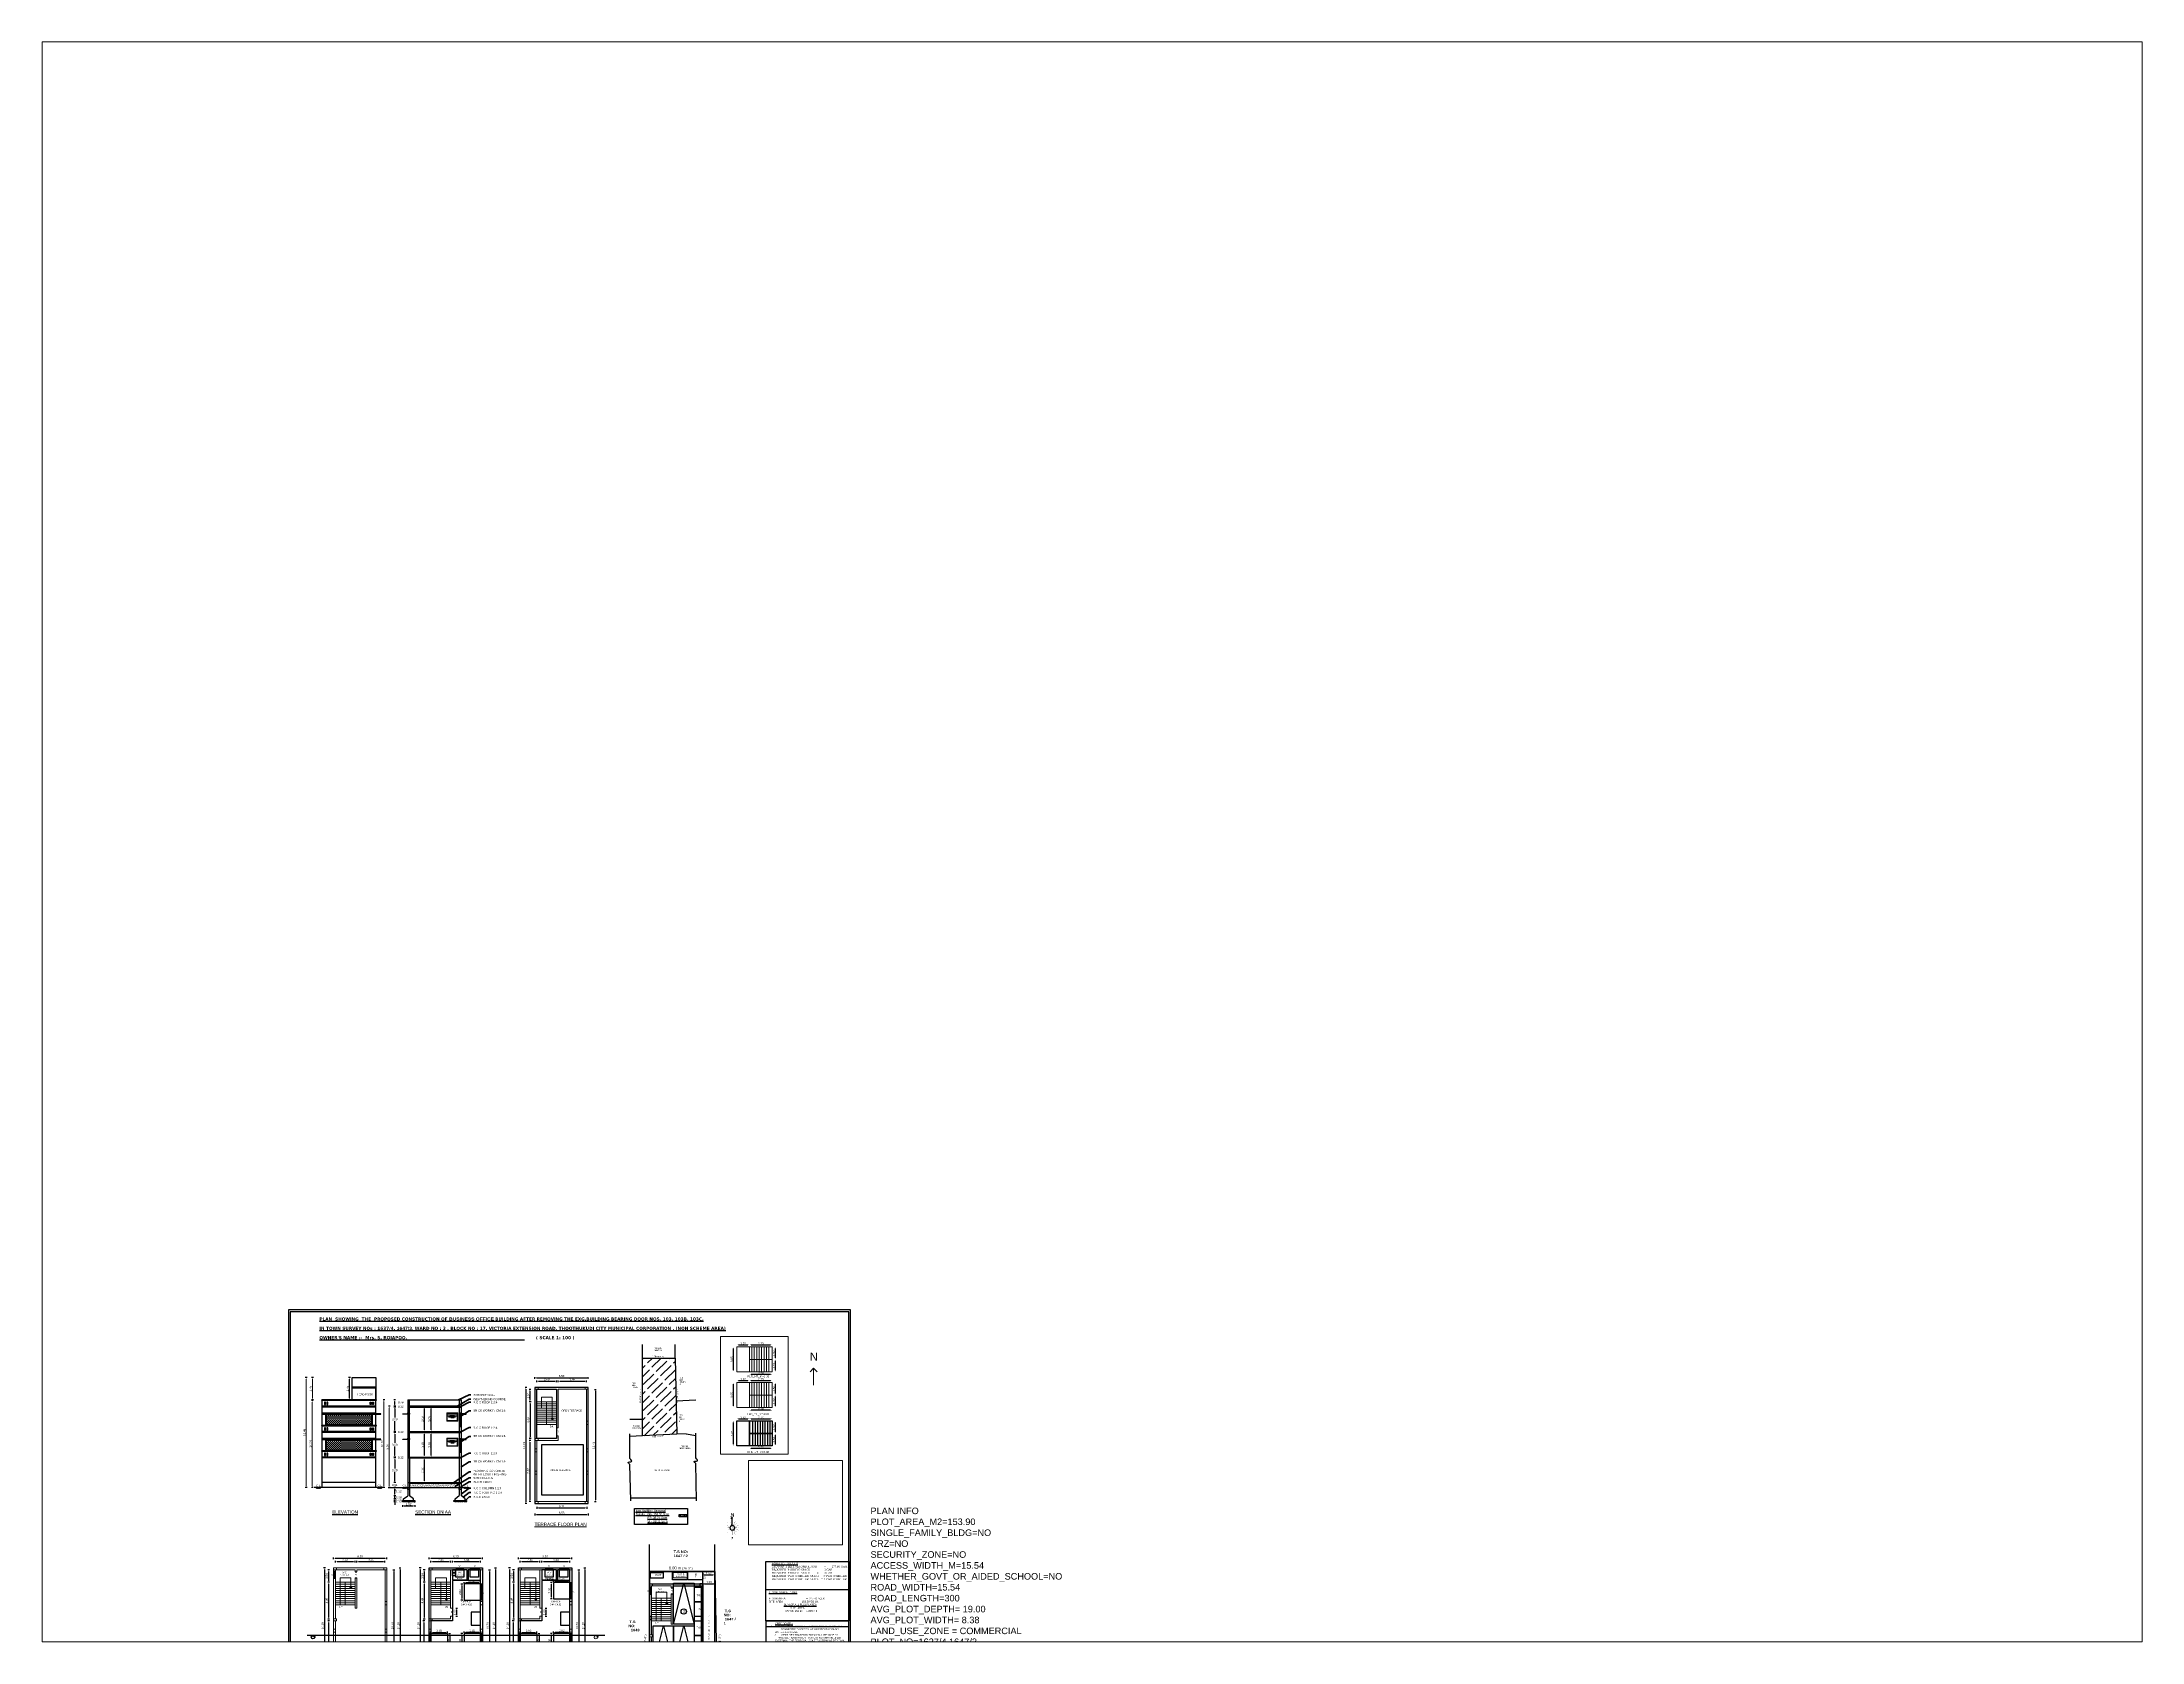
# Paper-space layout 'Layout1' of a CAD drawing. Header units: metres. Extents: x 1.05 to 9.45, y 0.8 to 7.2.
# The model-space entities are those that its viewports show. They can reach past a viewport. Long polylines and large blocks are cut down to what shows.
import ezdxf

# ---------------------------------------------------------------- set-up
doc = ezdxf.new("R2010")
doc.units = ezdxf.units.M
doc.header["$LTSCALE"] = 0.2
doc.header["$MEASUREMENT"] = 0
doc.header["$PDMODE"] = 2
for name, pattern in [('ACAD_ISO03W100', [30, 12, -18]), ('DASHED', [0.75, 0.5, -0.25]), ('DASHED2', [0.375, 0.25, -0.125]), ('HIDDEN', [0.375, 0.25, -0.125]), ('HIDDEN2', [0.1875, 0.125, -0.0625]), ('HIDDENX2', [0.75, 0.5, -0.25])]:
    doc.linetypes.add(name, pattern=pattern)
doc.layers.get('0').update_dxf_attribs({"lineweight": 15})
for name, color, linetype in [('AS_AT_SITE', 233, 'Continuous'), ('BLK_1_COVERED_AREA', 140, 'Continuous'), ('BLK_1_FLR_0_STAIR_1', 1, 'Continuous'), ('BLK_1_FLR_0_STAIR_1_FLIGHT_1', 7, 'Continuous'), ('BLK_1_FLR_0_STAIR_1_FLIGHT_2', 7, 'Continuous'), ('BLK_1_FLR_0_STAIR_1_LANDING_1', 7, 'Continuous'), ('BLK_1_FLR_0_STILT_PARKING', 9, 'Continuous'), ('BLK_1_FLR_0_STILT_PARKING_DEDUCT', 9, 'Continuous'), ('BLK_1_FLR_1_BLT_UP_AREA', 9, 'Continuous'), ('BLK_1_FLR_1_DRINKING_WATER', 2, 'Continuous'), ('BLK_1_FLR_1_EXIT_WIDTH_DOOR', 2, 'Continuous'), ('BLK_1_FLR_1_REGULAR_ROOM_1', 2, 'Continuous'), ('BLK_1_FLR_1_ROOM_1_LIGHT_VENTILATION_1', 232, 'Continuous'), ('BLK_1_FLR_1_SP_WC', 7, 'Continuous'), ('BLK_1_FLR_1_STAIR_1', 1, 'Continuous'), ('BLK_1_FLR_1_STAIR_1_FLIGHT_1', 7, 'Continuous'), ('BLK_1_FLR_1_STAIR_1_FLIGHT_2', 7, 'Continuous'), ('BLK_1_FLR_1_STAIR_1_LANDING_1', 7, 'Continuous'), ('BLK_1_FLR_1_URINAL', 235, 'Continuous'), ('BLK_1_FLR_1_WASH', 55, 'Continuous'), ('BLK_1_FLR_1_WATER_CLOSET', 1, 'Continuous'), ('BLK_1_FLR_2_BLT_UP_AREA', 9, 'Continuous'), ('BLK_1_FLR_2_DRINKING_WATER', 2, 'Continuous'), ('BLK_1_FLR_2_EXIT_WIDTH_DOOR', 2, 'Continuous'), ('BLK_1_FLR_2_REGULAR_ROOM_1', 2, 'Continuous'), ('BLK_1_FLR_2_ROOM_1_LIGHT_VENTILATION_1', 232, 'Continuous'), ('BLK_1_FLR_2_SP_WC', 7, 'Continuous'), ('BLK_1_FLR_2_STAIR_1', 1, 'Continuous'), ('BLK_1_FLR_2_STAIR_1_FLIGHT_1', 7, 'Continuous'), ('BLK_1_FLR_2_STAIR_1_FLIGHT_2', 7, 'Continuous'), ('BLK_1_FLR_2_STAIR_1_LANDING_1', 7, 'Continuous'), ('BLK_1_FLR_2_WASH', 55, 'Continuous'), ('BLK_1_FLR_2_WATER_CLOSET', 1, 'Continuous'), ('BLK_1_FLR_3_ROOF_AREA', 9, 'Continuous'), ('BLK_1_HT_OF_BLDG', 5, 'Continuous'), ('BLK_1_LVL_0_BLDG_FOOT_PRINT', 1, 'Continuous'), ('BLK_1_LVL_0_REAR_SETBACK', 11, 'Continuous'), ('BLK_1_LVL_0_SIDE_SETBACK2', 102, 'Continuous'), ('BLK_1_PLINTH_HEIGHT', 7, 'Continuous'), ('BLK_1_ROOF_WATER_TANK_HT', 232, 'Continuous'), ('FMB_OR_PLR', 55, 'Continuous'), ('PARKING_SLOT', 2, 'Continuous'), ('PLAN_INFO', 1, 'Continuous'), ('PLOT_BOUNDARY', 70, 'Continuous'), ('RWH', 1, 'Continuous'), ('SOLAR_PANEL', 3, 'Continuous'), ('SUPER_IMPOSED', 9, 'Continuous'), ('TANDEM_PARKING_SLOT', 9, 'Continuous'), ('TOILET_VENTILATION', 9, 'Continuous'), ('TWO_WHEELER_DRIVE_WAY', 232, 'Continuous'), ('TWO_WHEELER_PARKING', 1, 'Continuous'), ('WASTE_DISPOSAL', 232, 'Continuous')]:
    doc.layers.add(name, color=color, linetype=linetype)
doc.layers.add('LOCATION_PLAN', color=7, linetype='Continuous', lineweight=0)
doc.layers.add('NORTH_DIRECTION', color=7, linetype='Continuous', lineweight=0)
doc.styles.add('ARIAL', font='arial.ttf')
doc.styles.add('Bhanu', font='times.ttf', dxfattribs={"height": 9})
doc.styles.add('NORMAL', font='arial.ttf')
doc.styles.add('SPA1', font='GOTHIC.TTF')
doc.styles.get("Standard").update_dxf_attribs({"font": 'arial.ttf', "height": 0.25})
doc.styles.add('style1', font='', dxfattribs={"height": 0.2})
doc.styles.add('style3', font='dutcheb.ttf')
doc.styles.add('TXT', font='txt.shx')
doc.styles.add('USA TEXT', font='GOTHIC.TTF')
doc.styles.add('vce', font='BKANT.TTF')
doc.styles.get('style1').set_extended_font_data('Arial Black')
doc.dimstyles.new('Copy of Standard', dxfattribs={"dimtxt": 0.18, "dimasz": 12, "dimexe": 0.18, "dimexo": 0.0625, "dimgap": 3, "dimtad": 1, "dimdec": 0, "dimzin": 1, "dimdsep": 46, "dimlunit": 3, "dimtxsty": 'Standard', "dimcen": 0.09, "dimse1": 1, "dimse2": 1, "dimsd1": 1, "dimsd2": 1, "dimclrd": 3, "dimadec": 0, "dimazin": 0, "dimtfac": 1, "dimtdec": 0, "dimtix": 1, "dimtofl": 0, "dimtmove": 0, "dimatfit": 3, "dimfxl": 0, "dimtolj": 1, "dimtzin": 0, "dimarcsym": 0})
doc.dimstyles.get("Standard").update_dxf_attribs({"dimtxt": 0.23, "dimasz": 0.2, "dimexe": 0.12, "dimexo": 0.0625, "dimgap": 0.09, "dimtad": 1, "dimtih": 1, "dimtoh": 1, "dimzin": 1, "dimdsep": 46, "dimtxsty": 'Standard', "dimcen": 0.09, "dimazin": 0, "dimtfac": 1, "dimtix": 1, "dimtofl": 0, "dimtmove": 0, "dimatfit": 0, "dimfxl": 0, "dimtolj": 1, "dimtzin": 0, "dimarcsym": 0})
pattern_1 = [(355, (303.64837, 120.61045), (0.13884212, 0.1654656), [0.0225, -0.2475]), (50, (303.64837, 120.61045), (0.13013044, -0.18899765), [0.018, -0.198]), (304.5486, (303.65994, 120.62424), (0.26897258, -0.02353184), [0.01912206, -0.21034263]), (358.8158, (303.6908, 120.56802), (0.19128413, 0.2615079), [0.03375, -0.37125]), (308.3644, (303.70674, 120.58982), (0.4049135, -0.0083697), [0.0286831, -0.3155139]), (53.8158, (303.6908, 120.56802), (0.4049135, -0.00837002), [0.027, -0.297]), (24, (303.7014, 120.59984), (0.04121474, 0.21203147), [0.0225, -0.2475]), (79, (303.7014, 120.59984), (0.20544253, -0.10221258), [0.018, -0.198]), (333.5486, (303.70484, 120.61751), (0.24665719, 0.10981909), [0.01912206, -0.21034263]), (7.5, (303.64837, 120.61045), (0.073196945, -0.068037956), [0, -0.1956, 0, -0.201, 0, -0.19875]), (37.5, (303.64837, 120.61045), (0.139472835, -0.027861883), [0, -0.1146, 0, -0.1911, 0, -0.07575]), (77.5, (303.601066, 120.563146), (0.108456229, 0.11802545), [0, -0.075, 0, -0.234, 0, -0.3105]), (87.5, (303.57985, 120.54193), (0.14494794, 0.102476995), [0, -0.0975, 0, -0.1554, 0, -0.2205])]
pattern_2 = [(355, (303.64837, 123.72545), (0.13884212, 0.1654656), [0.0225, -0.2475]), (50, (303.64837, 123.72545), (0.13013044, -0.18899765), [0.018, -0.198]), (304.5486, (303.65994, 123.73924), (0.26897258, -0.02353184), [0.01912206, -0.21034263]), (358.8158, (303.6908, 123.68302), (0.19128413, 0.2615079), [0.03375, -0.37125]), (308.3644, (303.70674, 123.70482), (0.4049135, -0.0083697), [0.0286831, -0.3155139]), (53.8158, (303.6908, 123.68302), (0.4049135, -0.00837002), [0.027, -0.297]), (24, (303.7014, 123.71484), (0.04121474, 0.21203147), [0.0225, -0.2475]), (79, (303.7014, 123.71484), (0.20544253, -0.10221258), [0.018, -0.198]), (333.5486, (303.70484, 123.73251), (0.24665719, 0.10981909), [0.01912206, -0.21034263]), (7.5, (303.64837, 123.72545), (0.073196945, -0.068037956), [0, -0.1956, 0, -0.201, 0, -0.19875]), (37.5, (303.64837, 123.72545), (0.139472835, -0.027861883), [0, -0.1146, 0, -0.1911, 0, -0.07575]), (77.5, (303.601066, 123.678146), (0.108456229, 0.11802545), [0, -0.075, 0, -0.234, 0, -0.3105]), (87.5, (303.57985, 123.65693), (0.14494794, 0.102476995), [0, -0.0975, 0, -0.1554, 0, -0.2205])]

# ---------------------------------------------------------------- blocks, each defined once
blk = doc.blocks.new('*D8')
at = {"layer": 'BLK_1_PLINTH_HEIGHT', "color": 7, "lineweight": -2}
for p, q in [((13.13, 48), (12.89, 48)), ((13.13, 47.39), (12.89, 47.39)), ((13.01, 48.2), (13.01, 48.4)), ((13.01, 47.19), (13.01, 46.99))]:
    blk.add_line(p, q, dxfattribs=at)
at = {"layer": 'BLK_1_PLINTH_HEIGHT', "color": 7}
for points in [[(12.97, 48.2), (13.04, 48.2), (13.01, 48)], [(12.97, 47.19), (13.04, 47.19), (13.01, 47.39)]]:
    blk.add_solid(points, dxfattribs=at)
at = {"layer": 'Defpoints', "color": 0}
for p in [(13.01, 48), (14.83, 48), (14.83, 47.39)]:
    blk.add_point(p, dxfattribs=at)
at = {"layer": 'BLK_1_PLINTH_HEIGHT', "color": 7, "lineweight": 25, "insert": (13.01, 47.7), "char_height": 0.25, "attachment_point": 5}
blk.add_mtext('\\A1;0.61', dxfattribs=at)
blk = doc.blocks.new('*D9')
at = {"color": 0, "linetype": 'Continuous', "lineweight": -2}
for p, q in [((13.13, 51.01), (12.89, 51.01)), ((13.13, 48.01), (12.89, 48.01))]:
    blk.add_line(p, q, dxfattribs=at)
at = {"color": 0, "lineweight": 25}
for p, q in [((13.01, 50.81), (13.01, 49.72)), ((13.01, 48.21), (13.01, 49.29))]:
    blk.add_line(p, q, dxfattribs=at)
at = {"color": 0}
for points in [[(12.97, 50.81), (13.04, 50.81), (13.01, 51.01)], [(12.97, 48.21), (13.04, 48.21), (13.01, 48.01)]]:
    blk.add_solid(points, dxfattribs=at)
at = {"layer": 'Defpoints', "color": 0}
for p in [(13.01, 51.01), (14.6, 51.01), (15.68, 48.01)]:
    blk.add_point(p, dxfattribs=at)
at = {"color": 0, "lineweight": 25, "insert": (13.01, 49.51), "char_height": 0.25, "attachment_point": 5}
blk.add_mtext('\\A1;3.00', dxfattribs=at)
blk = doc.blocks.new('*D10')
at = {"color": 0, "lineweight": 25}
for p, q in [((13.01, 51.32), (13.01, 51.52)), ((13.01, 50.81), (13.01, 50.61))]:
    blk.add_line(p, q, dxfattribs=at)
at = {"color": 0, "linetype": 'Continuous', "lineweight": -2}
for p, q in [((13.13, 51.12), (12.89, 51.12)), ((13.13, 51.01), (12.89, 51.01))]:
    blk.add_line(p, q, dxfattribs=at)
at = {"color": 0}
for points in [[(12.97, 51.32), (13.04, 51.32), (13.01, 51.12)], [(12.97, 50.81), (13.04, 50.81), (13.01, 51.01)]]:
    blk.add_solid(points, dxfattribs=at)
at = {"layer": 'Defpoints', "color": 0}
for p in [(13.01, 51.12), (14.6, 51.12), (14.6, 51.01)]:
    blk.add_point(p, dxfattribs=at)
at = {"color": 0, "lineweight": 25, "insert": (13.74, 51.06), "char_height": 0.25, "attachment_point": 5}
blk.add_mtext('\\A1;0.12', dxfattribs=at)
blk = doc.blocks.new('*D11')
at = {"color": 0, "linetype": 'Continuous', "lineweight": -2}
for p, q in [((13.11, 47.39), (12.91, 47.39)), ((13.11, 46.37), (12.91, 46.37))]:
    blk.add_line(p, q, dxfattribs=at)
at = {"color": 0, "lineweight": 25}
blk.add_line((13.01, 46.57), (13.01, 47.19), dxfattribs=at)
at = {"color": 0}
for points in [[(12.97, 47.19), (13.04, 47.19), (13.01, 47.39)], [(12.97, 46.57), (13.04, 46.57), (13.01, 46.37)]]:
    blk.add_solid(points, dxfattribs=at)
at = {"layer": 'Defpoints', "color": 0}
for p in [(13.01, 47.39), (14.6, 47.39), (14.6, 46.37)]:
    blk.add_point(p, dxfattribs=at)
at = {"color": 0, "lineweight": 25, "insert": (13.51, 46.92), "char_height": 0.25, "attachment_point": 5}
blk.add_mtext('\\A1;1.02', dxfattribs=at)
blk = doc.blocks.new('*D12')
at = {"color": 0, "lineweight": 25}
for p, q in [((13.01, 46.2), (13.01, 46.4)), ((13.01, 45.6), (13.01, 45.4))]:
    blk.add_line(p, q, dxfattribs=at)
at = {"color": 0, "linetype": 'Continuous', "lineweight": -2}
for p, q in [((13.11, 46), (12.91, 46)), ((13.11, 45.8), (12.91, 45.8))]:
    blk.add_line(p, q, dxfattribs=at)
at = {"color": 0}
for points in [[(12.97, 46.2), (13.04, 46.2), (13.01, 46)], [(12.97, 45.6), (13.04, 45.6), (13.01, 45.8)]]:
    blk.add_solid(points, dxfattribs=at)
at = {"layer": 'Defpoints', "color": 0}
for p in [(13.01, 46), (14.11, 46), (14.11, 45.8)]:
    blk.add_point(p, dxfattribs=at)
at = {"color": 0, "lineweight": 25, "insert": (13.51, 45.93), "char_height": 0.25, "attachment_point": 5}
blk.add_mtext('\\A1;0.20', dxfattribs=at)
blk = doc.blocks.new('*D13')
at = {"color": 0, "linetype": 'Continuous', "lineweight": -2}
for p, q in [((13.11, 45.8), (12.91, 45.8)), ((13.11, 45.65), (12.91, 45.65))]:
    blk.add_line(p, q, dxfattribs=at)
at = {"color": 0, "lineweight": 25}
for p, q in [((13.01, 46), (13.01, 46.2)), ((13.01, 45.45), (13.01, 45.25))]:
    blk.add_line(p, q, dxfattribs=at)
at = {"color": 0}
for points in [[(12.97, 46), (13.04, 46), (13.01, 45.8)], [(12.97, 45.45), (13.04, 45.45), (13.01, 45.65)]]:
    blk.add_solid(points, dxfattribs=at)
at = {"layer": 'Defpoints', "color": 0}
for p in [(13.01, 45.8), (13.96, 45.8), (13.96, 45.65)]:
    blk.add_point(p, dxfattribs=at)
at = {"color": 0, "lineweight": 25, "insert": (13.51, 45.68), "char_height": 0.25, "attachment_point": 5}
blk.add_mtext('\\A1;0.15', dxfattribs=at)
blk = doc.blocks.new('*D14')
at = {"color": 0, "linetype": 'Continuous', "lineweight": -2}
for p, q in [((13.13, 46.38), (12.89, 46.38)), ((13.13, 46), (12.89, 46))]:
    blk.add_line(p, q, dxfattribs=at)
at = {"color": 0, "lineweight": 25}
for p, q in [((13.01, 46.58), (13.01, 46.78)), ((13.01, 45.8), (13.01, 45.6))]:
    blk.add_line(p, q, dxfattribs=at)
at = {"color": 0}
for points in [[(12.97, 46.58), (13.04, 46.58), (13.01, 46.38)], [(12.97, 45.8), (13.04, 45.8), (13.01, 46)]]:
    blk.add_solid(points, dxfattribs=at)
at = {"layer": 'Defpoints', "color": 0}
for p in [(13.01, 46.38), (14.6, 46.38), (14.11, 46)]:
    blk.add_point(p, dxfattribs=at)
at = {"color": 0, "lineweight": 25, "insert": (13.51, 46.24), "char_height": 0.25, "attachment_point": 5}
blk.add_mtext('\\A1;0.38', dxfattribs=at)
blk = doc.blocks.new('*D15')
at = {"color": 0, "linetype": 'Continuous', "lineweight": -2}
for p, q in [((13.96, 45.23), (13.96, 45.03)), ((15.48, 45.23), (15.48, 45.03))]:
    blk.add_line(p, q, dxfattribs=at)
at = {"color": 0, "lineweight": 25}
blk.add_line((14.16, 45.13), (15.28, 45.13), dxfattribs=at)
at = {"color": 0}
for points in [[(14.16, 45.17), (14.16, 45.1), (13.96, 45.13)], [(15.28, 45.17), (15.28, 45.1), (15.48, 45.13)]]:
    blk.add_solid(points, dxfattribs=at)
at = {"layer": 'Defpoints', "color": 0}
for p in [(13.96, 45.65), (15.48, 45.65), (15.48, 45.13)]:
    blk.add_point(p, dxfattribs=at)
at = {"color": 0, "lineweight": 25, "insert": (14.72, 45.35), "char_height": 0.25, "attachment_point": 5}
blk.add_mtext('\\A1;1.52', dxfattribs=at)
blk = doc.blocks.new('*D16')
at = {"color": 0, "linetype": 'Continuous', "lineweight": -2}
for p, q in [((13.13, 54.12), (12.89, 54.12)), ((13.13, 51.12), (12.89, 51.12))]:
    blk.add_line(p, q, dxfattribs=at)
at = {"color": 0, "lineweight": 25}
for p, q in [((13.01, 53.92), (13.01, 52.84)), ((13.01, 51.32), (13.01, 52.4))]:
    blk.add_line(p, q, dxfattribs=at)
at = {"color": 0}
for points in [[(12.97, 53.92), (13.04, 53.92), (13.01, 54.12)], [(12.97, 51.32), (13.04, 51.32), (13.01, 51.12)]]:
    blk.add_solid(points, dxfattribs=at)
at = {"layer": 'Defpoints', "color": 0}
for p in [(13.01, 54.12), (14.6, 54.12), (15.68, 51.12)]:
    blk.add_point(p, dxfattribs=at)
at = {"color": 0, "lineweight": 25, "insert": (13.01, 52.62), "char_height": 0.25, "attachment_point": 5}
blk.add_mtext('\\A1;3.00', dxfattribs=at)
blk = doc.blocks.new('*D17')
at = {"color": 0, "linetype": 'Continuous', "lineweight": -2}
for p, q in [((13.13, 54.24), (12.89, 54.24)), ((13.13, 54.12), (12.89, 54.12))]:
    blk.add_line(p, q, dxfattribs=at)
at = {"color": 0, "lineweight": 25}
for p, q in [((13.01, 54.44), (13.01, 54.64)), ((13.01, 53.92), (13.01, 53.72))]:
    blk.add_line(p, q, dxfattribs=at)
at = {"color": 0}
for points in [[(12.97, 54.44), (13.04, 54.44), (13.01, 54.24)], [(12.97, 53.92), (13.04, 53.92), (13.01, 54.12)]]:
    blk.add_solid(points, dxfattribs=at)
at = {"layer": 'Defpoints', "color": 0}
for p in [(13.01, 54.24), (14.6, 54.24), (14.6, 54.12)]:
    blk.add_point(p, dxfattribs=at)
at = {"color": 0, "lineweight": 25, "insert": (13.74, 54.18), "char_height": 0.25, "attachment_point": 5}
blk.add_mtext('\\A1;0.12', dxfattribs=at)
blk = doc.blocks.new('*D18')
at = {"color": 0, "linetype": 'Continuous', "lineweight": -2}
for p, q in [((13.13, 57.24), (12.89, 57.24)), ((13.13, 54.24), (12.89, 54.24))]:
    blk.add_line(p, q, dxfattribs=at)
at = {"color": 0, "lineweight": 25}
for p, q in [((13.01, 57.04), (13.01, 55.95)), ((13.01, 54.44), (13.01, 55.52))]:
    blk.add_line(p, q, dxfattribs=at)
at = {"color": 0}
for points in [[(12.97, 57.04), (13.04, 57.04), (13.01, 57.24)], [(12.97, 54.44), (13.04, 54.44), (13.01, 54.24)]]:
    blk.add_solid(points, dxfattribs=at)
at = {"layer": 'Defpoints', "color": 0}
for p in [(13.01, 57.24), (14.6, 57.24), (15.68, 54.24)]:
    blk.add_point(p, dxfattribs=at)
at = {"color": 0, "lineweight": 25, "insert": (13.01, 55.74), "char_height": 0.25, "attachment_point": 5}
blk.add_mtext('\\A1;3.00', dxfattribs=at)
blk = doc.blocks.new('*D19')
at = {"color": 0, "linetype": 'Continuous', "lineweight": -2}
for p, q in [((13.13, 57.35), (12.89, 57.35)), ((13.13, 57.24), (12.89, 57.24))]:
    blk.add_line(p, q, dxfattribs=at)
at = {"color": 0, "lineweight": 25}
for p, q in [((13.01, 57.55), (13.01, 57.75)), ((13.01, 57.04), (13.01, 56.84))]:
    blk.add_line(p, q, dxfattribs=at)
at = {"color": 0}
for points in [[(12.97, 57.55), (13.04, 57.55), (13.01, 57.35)], [(12.97, 57.04), (13.04, 57.04), (13.01, 57.24)]]:
    blk.add_solid(points, dxfattribs=at)
at = {"layer": 'Defpoints', "color": 0}
for p in [(13.01, 57.35), (14.6, 57.35), (14.6, 57.24)]:
    blk.add_point(p, dxfattribs=at)
at = {"color": 0, "lineweight": 25, "insert": (13.74, 57.29), "char_height": 0.25, "attachment_point": 5}
blk.add_mtext('\\A1;0.12', dxfattribs=at)
blk = doc.blocks.new('*D20')
at = {"color": 0, "linetype": 'Continuous', "lineweight": -2}
for p, q in [((13.11, 58.11), (12.91, 58.11)), ((13.11, 57.35), (12.91, 57.35))]:
    blk.add_line(p, q, dxfattribs=at)
at = {"color": 0, "lineweight": 25}
blk.add_line((13.01, 57.55), (13.01, 57.91), dxfattribs=at)
at = {"color": 0}
for points in [[(12.97, 57.91), (13.04, 57.91), (13.01, 58.11)], [(12.97, 57.55), (13.04, 57.55), (13.01, 57.35)]]:
    blk.add_solid(points, dxfattribs=at)
at = {"layer": 'Defpoints', "color": 0}
for p in [(13.01, 58.11), (14.6, 57.35), (14.96, 58.11)]:
    blk.add_point(p, dxfattribs=at)
at = {"color": 0, "lineweight": 25, "insert": (13.74, 57.82), "char_height": 0.25, "attachment_point": 5}
blk.add_mtext('\\A1;0.76', dxfattribs=at)
blk = doc.blocks.new('n')
at = {"color": 8, "flags": 128}
for points, const_width in [([(1633.02, 1496.51), (1632.72, 1497.24)], 0.00794), ([(1633.02, 1496.51), (1632.72, 1497.24)], 0.00794), ([(1632.9, 1497.98), (1633, 1497.98), (1632.97, 1498.01), (1632.97, 1498.45), (1633.39, 1497.95), (1633.39, 1498.51), (1633.43, 1498.55), (1633.32, 1498.55), (1633.36, 1498.51), (1633.36, 1498.07), (1632.94, 1498.57), (1632.94, 1498.01), (1632.9, 1497.98)], 0.0159), ([(1632.9, 1497.98), (1633, 1497.98), (1632.97, 1498.01), (1632.97, 1498.45), (1633.39, 1497.95), (1633.39, 1498.51), (1633.43, 1498.55), (1633.32, 1498.55), (1633.36, 1498.51), (1633.36, 1498.07), (1632.94, 1498.57), (1632.94, 1498.01), (1632.9, 1497.98)], 0.0159), ([(1633.09, 1497.55), (1633.26, 1497.55), (1633.17, 1497.92), (1633.09, 1497.55)], 0.00794), ([(1633.09, 1497.55), (1633.26, 1497.55), (1633.17, 1497.92), (1633.09, 1497.55)], 0.00794), ([(1633.15, 1496.54), (1633.15, 1497.3), (1633.13, 1497.33)], 0.00794), ([(1633.15, 1496.54), (1633.15, 1497.3), (1633.13, 1497.33)], 0.00794), ([(1633.17, 1496.54), (1633.17, 1497.92)], 0.00794), ([(1633.17, 1496.54), (1633.17, 1497.92)], 0.00794), ([(1633.19, 1496.54), (1633.19, 1497.3), (1633.21, 1497.33)], 0.00794), ([(1633.19, 1496.54), (1633.19, 1497.3), (1633.21, 1497.33)], 0.00794), ([(1633.33, 1496.51), (1633.63, 1497.24)], 0.00794), ([(1633.33, 1496.51), (1633.63, 1497.24)], 0.00794), ([(1632.78, 1496.14), (1631.59, 1496.14)], 0.00794), ([(1632.78, 1496.14), (1631.59, 1496.14)], 0.00794), ([(1632.78, 1496.16), (1632.02, 1496.16), (1631.98, 1496.18)], 0.00794), ([(1632.78, 1496.16), (1632.02, 1496.16), (1631.98, 1496.18)], 0.00794), ([(1632.78, 1496.12), (1632.02, 1496.12), (1631.98, 1496.1)], 0.00794), ([(1632.78, 1496.12), (1632.02, 1496.12), (1631.98, 1496.1)], 0.00794), ([(1632.81, 1496.3), (1632.07, 1496.6)], 0.00794), ([(1632.81, 1496.3), (1632.07, 1496.6)], 0.00794), ([(1632.81, 1495.99), (1632.07, 1495.69)], 0.00794), ([(1632.81, 1495.99), (1632.07, 1495.69)], 0.00794), ([(1632.89, 1496.42), (1632.18, 1497.14)], 0.00794), ([(1632.89, 1496.42), (1632.18, 1497.14)], 0.00794), ([(1632.78, 1496.18), (1632.22, 1496.18), (1632.18, 1496.2)], 0.00794), ([(1632.78, 1496.18), (1632.22, 1496.18), (1632.18, 1496.2)], 0.00794), ([(1632.78, 1496.1), (1632.22, 1496.1), (1632.18, 1496.08)], 0.00794), ([(1632.78, 1496.1), (1632.22, 1496.1), (1632.18, 1496.08)], 0.00794), ([(1632.89, 1495.86), (1632.18, 1495.15)], 0.00794), ([(1632.89, 1495.86), (1632.18, 1495.15)], 0.00794), ([(1632.8, 1496.28), (1632.29, 1496.49), (1632.24, 1496.49)], 0.00794), ([(1632.8, 1496.28), (1632.29, 1496.49), (1632.24, 1496.49)], 0.00794), ([(1632.8, 1496.01), (1632.29, 1495.8), (1632.24, 1495.8)], 0.00794), ([(1632.8, 1496.01), (1632.29, 1495.8), (1632.24, 1495.8)], 0.00794), ([(1632.81, 1496.31), (1632.3, 1496.53), (1632.27, 1496.56)], 0.00794), ([(1632.81, 1496.31), (1632.3, 1496.53), (1632.27, 1496.56)], 0.00794), ([(1632.81, 1495.97), (1632.3, 1495.76), (1632.27, 1495.73)], 0.00794), ([(1632.81, 1495.97), (1632.3, 1495.76), (1632.27, 1495.73)], 0.00794), ([(1632.88, 1496.41), (1632.35, 1496.94), (1632.3, 1496.96)], 0.00794), ([(1632.88, 1496.41), (1632.35, 1496.94), (1632.3, 1496.96)], 0.00794), ([(1632.88, 1495.88), (1632.35, 1495.34), (1632.3, 1495.33)], 0.00794), ([(1632.88, 1495.88), (1632.35, 1495.34), (1632.3, 1495.33)], 0.00794), ([(1632.91, 1496.44), (1632.37, 1496.97), (1632.36, 1497.01)], 0.00794), ([(1632.91, 1496.44), (1632.37, 1496.97), (1632.36, 1497.01)], 0.00794), ([(1632.91, 1495.85), (1632.37, 1495.32), (1632.36, 1495.27)], 0.00794), ([(1632.91, 1495.85), (1632.37, 1495.32), (1632.36, 1495.27)], 0.00794), ([(1632.78, 1496.2), (1632.42, 1496.2), (1632.38, 1496.22)], 0.00794), ([(1632.78, 1496.2), (1632.42, 1496.2), (1632.38, 1496.22)], 0.00794), ([(1632.78, 1496.08), (1632.42, 1496.08), (1632.38, 1496.06)], 0.00794), ([(1632.78, 1496.08), (1632.42, 1496.08), (1632.38, 1496.06)], 0.00794), ([(1632.87, 1496.4), (1632.47, 1496.79), (1632.43, 1496.8)], 0.00794), ([(1632.87, 1496.4), (1632.47, 1496.79), (1632.43, 1496.8)], 0.00794), ([(1632.87, 1495.89), (1632.47, 1495.5), (1632.43, 1495.48)], 0.00794), ([(1632.87, 1495.89), (1632.47, 1495.5), (1632.43, 1495.48)], 0.00794), ([(1632.92, 1496.45), (1632.53, 1496.85), (1632.51, 1496.89)], 0.00794), ([(1632.92, 1496.45), (1632.53, 1496.85), (1632.51, 1496.89)], 0.00794), ([(1632.92, 1495.84), (1632.53, 1495.44), (1632.51, 1495.4)], 0.00794), ([(1632.92, 1495.84), (1632.53, 1495.44), (1632.51, 1495.4)], 0.00794), ([(1632.85, 1496.38), (1632.6, 1496.64), (1632.56, 1496.65)], 0.00794), ([(1632.85, 1496.38), (1632.6, 1496.64), (1632.56, 1496.65)], 0.00794), ([(1632.85, 1495.91), (1632.6, 1495.65), (1632.56, 1495.64)], 0.00794), ([(1632.85, 1495.91), (1632.6, 1495.65), (1632.56, 1495.64)], 0.00794), ([(1632.78, 1496.22), (1632.62, 1496.22), (1632.58, 1496.24)], 0.00794), ([(1632.78, 1496.22), (1632.62, 1496.22), (1632.58, 1496.24)], 0.00794), ([(1632.78, 1496.06), (1632.62, 1496.06), (1632.58, 1496.05)], 0.00794), ([(1632.78, 1496.06), (1632.62, 1496.06), (1632.58, 1496.05)], 0.00794), ([(1632.94, 1496.46), (1632.68, 1496.72), (1632.67, 1496.76)], 0.00794), ([(1632.94, 1496.46), (1632.68, 1496.72), (1632.67, 1496.76)], 0.00794), ([(1632.94, 1495.82), (1632.68, 1495.57), (1632.67, 1495.53)], 0.00794), ([(1632.94, 1495.82), (1632.68, 1495.57), (1632.67, 1495.53)], 0.00794), ([(1632.84, 1496.36), (1632.72, 1496.48), (1632.68, 1496.5)], 0.00794), ([(1632.84, 1496.36), (1632.72, 1496.48), (1632.68, 1496.5)], 0.00794), ([(1632.84, 1495.93), (1632.72, 1495.81), (1632.68, 1495.79)], 0.00794), ([(1632.84, 1495.93), (1632.72, 1495.81), (1632.68, 1495.79)], 0.00794), ([(1633.02, 1495.78), (1632.72, 1495.04)], 0.00794), ([(1633.02, 1495.78), (1632.72, 1495.04)], 0.00794), ([(1633, 1496.5), (1632.79, 1497.02), (1632.76, 1497.05)], 0.00794), ([(1633, 1496.5), (1632.79, 1497.02), (1632.76, 1497.05)], 0.00794), ([(1633, 1495.79), (1632.79, 1495.27), (1632.76, 1495.24)], 0.00794), ([(1633, 1495.79), (1632.79, 1495.27), (1632.76, 1495.24)], 0.00794), ([(1632.82, 1496.18), (1632.89, 1496.21), (1632.92, 1496.23), (1632.95, 1496.31), (1633.08, 1496.24), (1633, 1496.36), (1633.08, 1496.39), (1633.1, 1496.42), (1633.13, 1496.5)], 0.00794), ([(1632.82, 1496.18), (1632.89, 1496.21), (1632.92, 1496.23), (1632.95, 1496.31), (1633.08, 1496.24), (1633, 1496.36), (1633.08, 1496.39), (1633.1, 1496.42), (1633.13, 1496.5)], 0.00794), ([(1632.82, 1496.14), (1632.92, 1496.19), (1632.99, 1496.19), (1632.96, 1496.25), (1633.13, 1496.19), (1633.17, 1496.14), (1632.82, 1496.14)], 0.00794), ([(1632.82, 1496.14), (1632.92, 1496.19), (1632.99, 1496.19), (1632.96, 1496.25), (1633.13, 1496.19), (1633.17, 1496.14), (1632.82, 1496.14)], 0.00794), ([(1632.82, 1496.14), (1632.92, 1496.1), (1632.99, 1496.1), (1632.96, 1496.04), (1633.13, 1496.09), (1633.17, 1496.14), (1632.82, 1496.14)], 0.00794), ([(1632.82, 1496.14), (1632.92, 1496.1), (1632.99, 1496.1), (1632.96, 1496.04), (1633.13, 1496.09), (1633.17, 1496.14), (1632.82, 1496.14)], 0.00794), ([(1633.13, 1495.79), (1633.1, 1495.86), (1633.08, 1495.89), (1633.01, 1495.93), (1633.08, 1496.05), (1632.96, 1495.98), (1632.92, 1496.06), (1632.89, 1496.07), (1632.82, 1496.1)], 0.00794), ([(1633.13, 1495.79), (1633.1, 1495.86), (1633.08, 1495.89), (1633.01, 1495.93), (1633.08, 1496.05), (1632.96, 1495.98), (1632.92, 1496.06), (1632.89, 1496.07), (1632.82, 1496.1)], 0.00794), ([(1633.04, 1496.52), (1632.83, 1497.03), (1632.83, 1497.08)], 0.00794), ([(1633.04, 1496.52), (1632.83, 1497.03), (1632.83, 1497.08)], 0.00794), ([(1632.95, 1496.48), (1632.84, 1496.59), (1632.82, 1496.64)], 0.00794), ([(1632.95, 1496.48), (1632.84, 1496.59), (1632.82, 1496.64)], 0.00794), ([(1632.95, 1495.81), (1632.84, 1495.7), (1632.82, 1495.65)], 0.00794), ([(1632.95, 1495.81), (1632.84, 1495.7), (1632.82, 1495.65)], 0.00794), ([(1633.04, 1495.77), (1632.83, 1495.26), (1632.83, 1495.21)], 0.00794), ([(1633.04, 1495.77), (1632.83, 1495.26), (1632.83, 1495.21)], 0.00794), ([(1633.17, 1496.5), (1633.13, 1496.4), (1633.13, 1496.33), (1633.07, 1496.35), (1633.12, 1496.19), (1633.17, 1496.14), (1633.17, 1496.5)], 0.00794), ([(1633.17, 1496.5), (1633.13, 1496.4), (1633.13, 1496.33), (1633.07, 1496.35), (1633.12, 1496.19), (1633.17, 1496.14), (1633.17, 1496.5)], 0.00794), ([(1633.17, 1495.79), (1633.13, 1495.89), (1633.13, 1495.96), (1633.07, 1495.94), (1633.12, 1496.1), (1633.17, 1496.14), (1633.17, 1495.79)], 0.00794), ([(1633.17, 1495.79), (1633.13, 1495.89), (1633.13, 1495.96), (1633.07, 1495.94), (1633.12, 1496.1), (1633.17, 1496.14), (1633.17, 1495.79)], 0.00794), ([(1633.17, 1494.12), (1633.13, 1494.23), (1633.13, 1494.3), (1633.07, 1494.27), (1633.12, 1494.43), (1633.17, 1494.48), (1633.17, 1494.12)], 0.00794), ([(1633.17, 1494.12), (1633.13, 1494.23), (1633.13, 1494.3), (1633.07, 1494.27), (1633.12, 1494.43), (1633.17, 1494.48), (1633.17, 1494.12)], 0.00794), ([(1633.09, 1496.53), (1633.09, 1496.7), (1633.07, 1496.74)], 0.00794), ([(1633.09, 1496.53), (1633.09, 1496.7), (1633.07, 1496.74)], 0.00794), ([(1633.09, 1495.76), (1633.09, 1495.59), (1633.07, 1495.55)], 0.00794), ([(1633.09, 1495.76), (1633.09, 1495.59), (1633.07, 1495.55)], 0.00794), ([(1633.11, 1496.54), (1633.11, 1496.9), (1633.09, 1496.94)], 0.00794), ([(1633.11, 1496.54), (1633.11, 1496.9), (1633.09, 1496.94)], 0.00794), ([(1633.11, 1495.75), (1633.11, 1495.39), (1633.09, 1495.35)], 0.00794), ([(1633.11, 1495.75), (1633.11, 1495.39), (1633.09, 1495.35)], 0.00794), ([(1633.13, 1496.54), (1633.13, 1497.1), (1633.11, 1497.14)], 0.00794), ([(1633.13, 1496.54), (1633.13, 1497.1), (1633.11, 1497.14)], 0.00794), ([(1633.13, 1495.75), (1633.13, 1495.19), (1633.11, 1495.15)], 0.00794), ([(1633.13, 1495.75), (1633.13, 1495.19), (1633.11, 1495.15)], 0.00794), ([(1633.15, 1495.75), (1633.15, 1494.99), (1633.13, 1494.95)], 0.00794), ([(1633.15, 1495.75), (1633.15, 1494.99), (1633.13, 1494.95)], 0.00794), ([(1633.53, 1496.14), (1633.43, 1496.19), (1633.36, 1496.19), (1633.38, 1496.25), (1633.22, 1496.19), (1633.17, 1496.14), (1633.53, 1496.14)], 0.00794), ([(1633.53, 1496.14), (1633.43, 1496.19), (1633.36, 1496.19), (1633.38, 1496.25), (1633.22, 1496.19), (1633.17, 1496.14), (1633.53, 1496.14)], 0.00794), ([(1633.53, 1496.14), (1633.43, 1496.1), (1633.36, 1496.1), (1633.38, 1496.04), (1633.22, 1496.09), (1633.17, 1496.14), (1633.53, 1496.14)], 0.00794), ([(1633.53, 1496.14), (1633.43, 1496.1), (1633.36, 1496.1), (1633.38, 1496.04), (1633.22, 1496.09), (1633.17, 1496.14), (1633.53, 1496.14)], 0.00794), ([(1633.17, 1496.5), (1633.21, 1496.4), (1633.22, 1496.33), (1633.28, 1496.35), (1633.22, 1496.19), (1633.17, 1496.14), (1633.17, 1496.5)], 0.00794), ([(1633.17, 1496.5), (1633.21, 1496.4), (1633.22, 1496.33), (1633.28, 1496.35), (1633.22, 1496.19), (1633.17, 1496.14), (1633.17, 1496.5)], 0.00794), ([(1633.17, 1495.79), (1633.21, 1495.89), (1633.22, 1495.96), (1633.28, 1495.94), (1633.22, 1496.1), (1633.17, 1496.14), (1633.17, 1495.79)], 0.00794), ([(1633.17, 1495.79), (1633.21, 1495.89), (1633.22, 1495.96), (1633.28, 1495.94), (1633.22, 1496.1), (1633.17, 1496.14), (1633.17, 1495.79)], 0.00794), ([(1633.17, 1495.75), (1633.17, 1494.56)], 0.00794), ([(1633.17, 1495.75), (1633.17, 1494.56)], 0.00794), ([(1633.17, 1494.12), (1633.21, 1494.23), (1633.22, 1494.3), (1633.28, 1494.27), (1633.22, 1494.43), (1633.17, 1494.48), (1633.17, 1494.12)], 0.00794), ([(1633.17, 1494.12), (1633.21, 1494.23), (1633.22, 1494.3), (1633.28, 1494.27), (1633.22, 1494.43), (1633.17, 1494.48), (1633.17, 1494.12)], 0.00794), ([(1633.19, 1495.75), (1633.19, 1494.99), (1633.21, 1494.95)], 0.00794), ([(1633.19, 1495.75), (1633.19, 1494.99), (1633.21, 1494.95)], 0.00794), ([(1633.21, 1496.54), (1633.21, 1497.1), (1633.23, 1497.14)], 0.00794), ([(1633.21, 1496.54), (1633.21, 1497.1), (1633.23, 1497.14)], 0.00794), ([(1633.21, 1496.5), (1633.24, 1496.42), (1633.26, 1496.39), (1633.34, 1496.36), (1633.27, 1496.24), (1633.39, 1496.31), (1633.42, 1496.23), (1633.45, 1496.21), (1633.53, 1496.18)], 0.00794), ([(1633.21, 1496.5), (1633.24, 1496.42), (1633.26, 1496.39), (1633.34, 1496.36), (1633.27, 1496.24), (1633.39, 1496.31), (1633.42, 1496.23), (1633.45, 1496.21), (1633.53, 1496.18)], 0.00794), ([(1633.53, 1496.1), (1633.45, 1496.07), (1633.42, 1496.06), (1633.39, 1495.98), (1633.27, 1496.05), (1633.34, 1495.93), (1633.26, 1495.89), (1633.24, 1495.86), (1633.21, 1495.79)], 0.00794), ([(1633.53, 1496.1), (1633.45, 1496.07), (1633.42, 1496.06), (1633.39, 1495.98), (1633.27, 1496.05), (1633.34, 1495.93), (1633.26, 1495.89), (1633.24, 1495.86), (1633.21, 1495.79)], 0.00794), ([(1633.21, 1495.75), (1633.21, 1495.19), (1633.23, 1495.15)], 0.00794), ([(1633.21, 1495.75), (1633.21, 1495.19), (1633.23, 1495.15)], 0.00794), ([(1633.23, 1496.54), (1633.23, 1496.9), (1633.25, 1496.94)], 0.00794), ([(1633.23, 1496.54), (1633.23, 1496.9), (1633.25, 1496.94)], 0.00794), ([(1633.23, 1495.75), (1633.23, 1495.39), (1633.25, 1495.35)], 0.00794), ([(1633.23, 1495.75), (1633.23, 1495.39), (1633.25, 1495.35)], 0.00794), ([(1633.25, 1496.53), (1633.25, 1496.7), (1633.27, 1496.74)], 0.00794), ([(1633.25, 1496.53), (1633.25, 1496.7), (1633.27, 1496.74)], 0.00794), ([(1633.25, 1495.76), (1633.25, 1495.59), (1633.27, 1495.55)], 0.00794), ([(1633.25, 1495.76), (1633.25, 1495.59), (1633.27, 1495.55)], 0.00794), ([(1633.31, 1496.52), (1633.52, 1497.03), (1633.52, 1497.08)], 0.00794), ([(1633.31, 1496.52), (1633.52, 1497.03), (1633.52, 1497.08)], 0.00794), ([(1633.31, 1495.77), (1633.52, 1495.26), (1633.52, 1495.21)], 0.00794), ([(1633.31, 1495.77), (1633.52, 1495.26), (1633.52, 1495.21)], 0.00794), ([(1633.33, 1495.78), (1633.63, 1495.04)], 0.00794), ([(1633.33, 1495.78), (1633.63, 1495.04)], 0.00794), ([(1633.34, 1496.5), (1633.56, 1497.02), (1633.59, 1497.05)], 0.00794), ([(1633.34, 1496.5), (1633.56, 1497.02), (1633.59, 1497.05)], 0.00794), ([(1633.34, 1495.79), (1633.56, 1495.27), (1633.59, 1495.24)], 0.00794), ([(1633.34, 1495.79), (1633.56, 1495.27), (1633.59, 1495.24)], 0.00794), ([(1633.39, 1496.48), (1633.51, 1496.59), (1633.52, 1496.64)], 0.00794), ([(1633.39, 1496.48), (1633.51, 1496.59), (1633.52, 1496.64)], 0.00794), ([(1633.39, 1495.81), (1633.51, 1495.7), (1633.52, 1495.65)], 0.00794), ([(1633.39, 1495.81), (1633.51, 1495.7), (1633.52, 1495.65)], 0.00794), ([(1633.41, 1496.46), (1633.66, 1496.72), (1633.68, 1496.76)], 0.00794), ([(1633.41, 1496.46), (1633.66, 1496.72), (1633.68, 1496.76)], 0.00794), ([(1633.41, 1495.82), (1633.66, 1495.57), (1633.68, 1495.53)], 0.00794), ([(1633.41, 1495.82), (1633.66, 1495.57), (1633.68, 1495.53)], 0.00794), ([(1633.42, 1496.45), (1633.82, 1496.85), (1633.83, 1496.89)], 0.00794), ([(1633.42, 1496.45), (1633.82, 1496.85), (1633.83, 1496.89)], 0.00794), ([(1633.42, 1495.84), (1633.82, 1495.44), (1633.83, 1495.4)], 0.00794), ([(1633.42, 1495.84), (1633.82, 1495.44), (1633.83, 1495.4)], 0.00794), ([(1633.44, 1496.44), (1633.97, 1496.97), (1633.99, 1497.01)], 0.00794), ([(1633.44, 1496.44), (1633.97, 1496.97), (1633.99, 1497.01)], 0.00794), ([(1633.44, 1495.85), (1633.97, 1495.32), (1633.99, 1495.27)], 0.00794), ([(1633.44, 1495.85), (1633.97, 1495.32), (1633.99, 1495.27)], 0.00794), ([(1633.45, 1496.42), (1634.17, 1497.14)], 0.00794), ([(1633.45, 1496.42), (1634.17, 1497.14)], 0.00794), ([(1633.45, 1495.86), (1634.17, 1495.15)], 0.00794), ([(1633.45, 1495.86), (1634.17, 1495.15)], 0.00794), ([(1633.47, 1496.41), (1634, 1496.94), (1634.04, 1496.96)], 0.00794), ([(1633.47, 1496.41), (1634, 1496.94), (1634.04, 1496.96)], 0.00794), ([(1633.47, 1495.88), (1634, 1495.34), (1634.04, 1495.33)], 0.00794), ([(1633.47, 1495.88), (1634, 1495.34), (1634.04, 1495.33)], 0.00794), ([(1633.48, 1496.4), (1633.87, 1496.79), (1633.92, 1496.8)], 0.00794), ([(1633.48, 1496.4), (1633.87, 1496.79), (1633.92, 1496.8)], 0.00794), ([(1633.48, 1495.89), (1633.87, 1495.5), (1633.92, 1495.48)], 0.00794), ([(1633.48, 1495.89), (1633.87, 1495.5), (1633.92, 1495.48)], 0.00794), ([(1633.49, 1496.38), (1633.75, 1496.64), (1633.79, 1496.65)], 0.00794), ([(1633.49, 1496.38), (1633.75, 1496.64), (1633.79, 1496.65)], 0.00794), ([(1633.49, 1495.91), (1633.75, 1495.65), (1633.79, 1495.64)], 0.00794), ([(1633.49, 1495.91), (1633.75, 1495.65), (1633.79, 1495.64)], 0.00794), ([(1633.5, 1496.36), (1633.62, 1496.48), (1633.66, 1496.5)], 0.00794), ([(1633.5, 1496.36), (1633.62, 1496.48), (1633.66, 1496.5)], 0.00794), ([(1633.5, 1495.93), (1633.62, 1495.81), (1633.66, 1495.79)], 0.00794), ([(1633.5, 1495.93), (1633.62, 1495.81), (1633.66, 1495.79)], 0.00794), ([(1633.53, 1496.31), (1634.05, 1496.53), (1634.07, 1496.56)], 0.00794), ([(1633.53, 1496.31), (1634.05, 1496.53), (1634.07, 1496.56)], 0.00794), ([(1633.53, 1495.97), (1634.05, 1495.76), (1634.07, 1495.73)], 0.00794), ([(1633.53, 1495.97), (1634.05, 1495.76), (1634.07, 1495.73)], 0.00794), ([(1633.54, 1496.3), (1634.27, 1496.6)], 0.00794), ([(1633.54, 1496.3), (1634.27, 1496.6)], 0.00794), ([(1633.55, 1496.28), (1634.06, 1496.49), (1634.11, 1496.49)], 0.00794), ([(1633.55, 1496.28), (1634.06, 1496.49), (1634.11, 1496.49)], 0.00794), ([(1633.55, 1496.01), (1634.06, 1495.8), (1634.11, 1495.8)], 0.00794), ([(1633.55, 1496.01), (1634.06, 1495.8), (1634.11, 1495.8)], 0.00794), ([(1633.54, 1495.99), (1634.27, 1495.69)], 0.00794), ([(1633.54, 1495.99), (1634.27, 1495.69)], 0.00794), ([(1633.56, 1496.22), (1633.73, 1496.22), (1633.77, 1496.24)], 0.00794), ([(1633.56, 1496.22), (1633.73, 1496.22), (1633.77, 1496.24)], 0.00794), ([(1633.57, 1496.2), (1633.93, 1496.2), (1633.97, 1496.22)], 0.00794), ([(1633.57, 1496.2), (1633.93, 1496.2), (1633.97, 1496.22)], 0.00794), ([(1633.57, 1496.18), (1634.13, 1496.18), (1634.17, 1496.2)], 0.00794), ([(1633.57, 1496.18), (1634.13, 1496.18), (1634.17, 1496.2)], 0.00794), ([(1633.57, 1496.1), (1634.13, 1496.1), (1634.17, 1496.08)], 0.00794), ([(1633.57, 1496.1), (1634.13, 1496.1), (1634.17, 1496.08)], 0.00794), ([(1633.57, 1496.08), (1633.93, 1496.08), (1633.97, 1496.06)], 0.00794), ([(1633.57, 1496.08), (1633.93, 1496.08), (1633.97, 1496.06)], 0.00794), ([(1633.56, 1496.06), (1633.73, 1496.06), (1633.77, 1496.05)], 0.00794), ([(1633.56, 1496.06), (1633.73, 1496.06), (1633.77, 1496.05)], 0.00794), ([(1633.57, 1496.16), (1634.32, 1496.16), (1634.36, 1496.18)], 0.00794), ([(1633.57, 1496.16), (1634.32, 1496.16), (1634.36, 1496.18)], 0.00794), ([(1633.57, 1496.14), (1634.76, 1496.14)], 0.00794), ([(1633.57, 1496.14), (1634.76, 1496.14)], 0.00794), ([(1633.57, 1496.12), (1634.32, 1496.12), (1634.36, 1496.1)], 0.00794), ([(1633.57, 1496.12), (1634.32, 1496.12), (1634.36, 1496.1)], 0.00794)]:
    blk.add_lwpolyline(points, dxfattribs=dict(at, const_width=const_width))
at = {"color": 8}
for centre, radius in [((1633.17, 1496.14), 0.397), ((1633.17, 1496.14), 0.397), ((1633.17, 1496.14), 0.357), ((1633.17, 1496.14), 0.357), ((1633.17, 1494.52), 0.0382), ((1633.17, 1494.52), 0.0382)]:
    blk.add_circle(centre, radius, dxfattribs=at)
blk = doc.blocks.new('*D24')
at = {"color": 0, "linetype": 'Continuous', "lineweight": -2, "ltscale": 4}
for p, q in [((50.72, 37.1), (50.62, 37.1)), ((50.72, 35.6), (50.62, 35.6))]:
    blk.add_line(p, q, dxfattribs=at)
at = {"lineweight": 25, "ltscale": 4}
for p, q in [((50.72, 36.9), (50.72, 36.57)), ((50.72, 35.8), (50.72, 36.14))]:
    blk.add_line(p, q, dxfattribs=at)
at = {"ltscale": 4}
for points in [[(50.68, 36.9), (50.75, 36.9), (50.72, 37.1)], [(50.68, 35.8), (50.75, 35.8), (50.72, 35.6)]]:
    blk.add_solid(points, dxfattribs=at)
at = {"layer": 'Defpoints', "color": 0, "ltscale": 4}
for p in [(50.72, 37.1), (50.72, 37.1), (50.72, 35.6)]:
    blk.add_point(p, dxfattribs=at)
at = {"color": 0, "lineweight": 25, "ltscale": 4, "insert": (50.72, 36.35), "char_height": 0.25, "attachment_point": 5}
blk.add_mtext('\\A1;1.50', dxfattribs=at)
blk = doc.blocks.new('*D25')
at = {"color": 0, "linetype": 'Continuous', "lineweight": -2, "ltscale": 4}
for p, q in [((50.72, 35.6), (50.72, 35.7)), ((52.22, 35.6), (52.22, 35.5))]:
    blk.add_line(p, q, dxfattribs=at)
at = {"lineweight": 25, "ltscale": 4}
blk.add_line((50.92, 35.6), (52.02, 35.6), dxfattribs=at)
at = {"ltscale": 4}
for points in [[(50.92, 35.64), (50.92, 35.57), (50.72, 35.6)], [(52.02, 35.64), (52.02, 35.57), (52.22, 35.6)]]:
    blk.add_solid(points, dxfattribs=at)
at = {"layer": 'Defpoints', "color": 0, "ltscale": 4}
for p in [(50.72, 35.6), (52.22, 35.63), (52.22, 35.6)]:
    blk.add_point(p, dxfattribs=at)
at = {"color": 0, "lineweight": 25, "ltscale": 4, "insert": (51.47, 35.82), "char_height": 0.25, "attachment_point": 5}
blk.add_mtext('\\A1;1.50', dxfattribs=at)
blk = doc.blocks.new('*D27')
at = {"layer": 'BLK_1_HT_OF_BLDG', "color": 5, "lineweight": -2, "ltscale": 4}
for p, q in [((12.47, 57.35), (12.25, 57.35)), ((12.47, 47.4), (12.25, 47.4))]:
    blk.add_line(p, q, dxfattribs=at)
at = {"layer": 'BLK_1_HT_OF_BLDG', "color": 5, "linetype": 'Continuous', "lineweight": 5, "ltscale": 4}
blk.add_line((12.35, 47.6), (12.35, 57.15), dxfattribs=at)
at = {"layer": 'BLK_1_HT_OF_BLDG', "color": 5, "ltscale": 4}
for points in [[(12.32, 57.15), (12.38, 57.15), (12.35, 57.35)], [(12.32, 47.6), (12.38, 47.6), (12.35, 47.4)]]:
    blk.add_solid(points, dxfattribs=at)
at = {"layer": 'Defpoints', "color": 0, "ltscale": 4}
for p in [(12.35, 57.35), (13.01, 57.35), (13.82, 47.4)]:
    blk.add_point(p, dxfattribs=at)
at = {"layer": 'BLK_1_HT_OF_BLDG', "color": 5, "lineweight": 5, "ltscale": 4, "insert": (12.13, 52.37), "char_height": 0.25, "attachment_point": 5, "rotation": 90}
blk.add_mtext('\\A1;9.96', dxfattribs=at)
blk = doc.blocks.new('*D28')
at = {"color": 0, "lineweight": -2, "ltscale": 4}
for p, q in [((5.53, 38.62), (5.53, 38.84)), ((12.05, 38.62), (12.05, 38.84))]:
    blk.add_line(p, q, dxfattribs=at)
at = {"lineweight": -3, "ltscale": 4}
blk.add_line((5.73, 38.74), (11.85, 38.74), dxfattribs=at)
at = {"linetype": 'Continuous', "ltscale": 4}
for points in [[(5.73, 38.78), (5.73, 38.71), (5.53, 38.74)], [(11.85, 38.78), (11.85, 38.71), (12.05, 38.74)]]:
    blk.add_solid(points, dxfattribs=at)
at = {"layer": 'Defpoints', "color": 0, "linetype": 'Continuous', "ltscale": 4}
for p in [(12.05, 38.74), (5.53, 37.56), (12.05, 37.56)]:
    blk.add_point(p, dxfattribs=at)
at = {"color": 0, "linetype": 'Continuous', "lineweight": 5, "ltscale": 4, "insert": (8.79, 38.96), "char_height": 0.25, "attachment_point": 5}
blk.add_mtext('\\A1;6.53', dxfattribs=at)
blk = doc.blocks.new('*D29')
at = {"color": 0, "lineweight": -2, "ltscale": 4}
for p, q in [((4.53, 37.56), (4.31, 37.56)), ((4.53, 23.38), (4.31, 23.38))]:
    blk.add_line(p, q, dxfattribs=at)
at = {"lineweight": -3, "ltscale": 4}
blk.add_line((4.41, 37.36), (4.41, 23.58), dxfattribs=at)
at = {"linetype": 'Continuous', "ltscale": 4}
for points in [[(4.38, 37.36), (4.45, 37.36), (4.41, 37.56)], [(4.38, 23.58), (4.45, 23.58), (4.41, 23.38)]]:
    blk.add_solid(points, dxfattribs=at)
at = {"layer": 'Defpoints', "color": 0, "linetype": 'Continuous', "ltscale": 4}
for p in [(5.53, 37.56), (4.41, 23.38), (5.53, 23.38)]:
    blk.add_point(p, dxfattribs=at)
at = {"color": 0, "linetype": 'Continuous', "lineweight": 5, "ltscale": 4, "insert": (4.2, 30.47), "char_height": 0.25, "attachment_point": 5, "rotation": 90}
blk.add_mtext('\\A1;14.19', dxfattribs=at)
blk = doc.blocks.new('*D30')
at = {"color": 0, "lineweight": -2, "ltscale": 4}
for p, q in [((5.03, 37.33), (4.81, 37.33)), ((5.03, 35.79), (4.81, 35.79))]:
    blk.add_line(p, q, dxfattribs=at)
at = {"lineweight": -3, "ltscale": 4}
blk.add_line((4.91, 37.13), (4.91, 35.99), dxfattribs=at)
at = {"linetype": 'Continuous', "ltscale": 4}
for points in [[(4.88, 37.13), (4.94, 37.13), (4.91, 37.33)], [(4.88, 35.99), (4.94, 35.99), (4.91, 35.79)]]:
    blk.add_solid(points, dxfattribs=at)
at = {"layer": 'Defpoints', "color": 0, "linetype": 'Continuous', "ltscale": 4}
for p in [(5.76, 37.33), (4.91, 35.79), (5.76, 35.79)]:
    blk.add_point(p, dxfattribs=at)
at = {"color": 0, "linetype": 'Continuous', "lineweight": 5, "ltscale": 4, "insert": (4.69, 36.56), "char_height": 0.25, "attachment_point": 5, "rotation": 90}
blk.add_mtext('\\A1;1.54', dxfattribs=at)
blk = doc.blocks.new('*D31')
at = {"color": 0, "lineweight": -2, "ltscale": 4}
for p, q in [((5.03, 31.07), (4.81, 31.07)), ((5.03, 23.61), (4.81, 23.61))]:
    blk.add_line(p, q, dxfattribs=at)
at = {"lineweight": -3, "ltscale": 4}
blk.add_line((4.91, 30.87), (4.91, 23.81), dxfattribs=at)
at = {"linetype": 'Continuous', "ltscale": 4}
for points in [[(4.88, 30.87), (4.94, 30.87), (4.91, 31.07)], [(4.88, 23.81), (4.94, 23.81), (4.91, 23.61)]]:
    blk.add_solid(points, dxfattribs=at)
at = {"layer": 'Defpoints', "color": 0, "linetype": 'Continuous', "ltscale": 4}
for p in [(5.75, 31.07), (4.91, 23.61), (5.79, 23.61)]:
    blk.add_point(p, dxfattribs=at)
at = {"color": 0, "linetype": 'Continuous', "lineweight": 5, "ltscale": 4, "insert": (4.69, 27.34), "char_height": 0.25, "attachment_point": 5, "rotation": 90}
blk.add_mtext('\\A1;7.47', dxfattribs=at)
blk = doc.blocks.new('*D32')
at = {"color": 0, "lineweight": -2, "ltscale": 4}
for p, q in [((5.76, 38.21), (5.76, 38.43)), ((8.16, 38.21), (8.16, 38.43))]:
    blk.add_line(p, q, dxfattribs=at)
at = {"lineweight": -3, "ltscale": 4}
blk.add_line((5.96, 38.33), (7.96, 38.33), dxfattribs=at)
at = {"linetype": 'Continuous', "ltscale": 4}
for points in [[(5.96, 38.36), (5.96, 38.3), (5.76, 38.33)], [(7.96, 38.36), (7.96, 38.3), (8.16, 38.33)]]:
    blk.add_solid(points, dxfattribs=at)
at = {"layer": 'Defpoints', "color": 0, "linetype": 'Continuous', "ltscale": 4}
for p in [(5.76, 37.33), (8.16, 38.33), (8.16, 37.33)]:
    blk.add_point(p, dxfattribs=at)
at = {"color": 0, "linetype": 'Continuous', "lineweight": 5, "ltscale": 4, "insert": (6.96, 38.55), "char_height": 0.25, "attachment_point": 5}
blk.add_mtext('\\A1;2.40', dxfattribs=at)
blk = doc.blocks.new('*D33')
at = {"color": 0, "lineweight": -2, "ltscale": 4}
for p, q in [((8.39, 38.21), (8.39, 38.43)), ((11.82, 38.21), (11.82, 38.43))]:
    blk.add_line(p, q, dxfattribs=at)
at = {"lineweight": -3, "ltscale": 4}
blk.add_line((8.59, 38.33), (11.62, 38.33), dxfattribs=at)
at = {"linetype": 'Continuous', "ltscale": 4}
for points in [[(8.59, 38.36), (8.59, 38.3), (8.39, 38.33)], [(11.62, 38.36), (11.62, 38.3), (11.82, 38.33)]]:
    blk.add_solid(points, dxfattribs=at)
at = {"layer": 'Defpoints', "color": 0, "linetype": 'Continuous', "ltscale": 4}
for p in [(8.39, 37.33), (11.82, 38.33), (11.82, 37.33)]:
    blk.add_point(p, dxfattribs=at)
at = {"color": 0, "linetype": 'Continuous', "lineweight": 5, "ltscale": 4, "insert": (10.11, 38.55), "char_height": 0.25, "attachment_point": 5}
blk.add_mtext('\\A1;3.44', dxfattribs=at)
blk = doc.blocks.new('*D34')
at = {"color": 0, "lineweight": -2, "ltscale": 4}
for p, q in [((13.54, 37.56), (13.76, 37.56)), ((13.54, 23.38), (13.76, 23.38))]:
    blk.add_line(p, q, dxfattribs=at)
at = {"lineweight": -3, "ltscale": 4}
blk.add_line((13.66, 37.36), (13.66, 23.58), dxfattribs=at)
at = {"linetype": 'Continuous', "ltscale": 4}
for points in [[(13.63, 37.36), (13.69, 37.36), (13.66, 37.56)], [(13.63, 23.58), (13.69, 23.58), (13.66, 23.38)]]:
    blk.add_solid(points, dxfattribs=at)
at = {"layer": 'Defpoints', "color": 0, "linetype": 'Continuous', "ltscale": 4}
for p in [(11.82, 37.56), (11.86, 23.38), (13.66, 23.38)]:
    blk.add_point(p, dxfattribs=at)
at = {"color": 0, "linetype": 'Continuous', "lineweight": 5, "ltscale": 4, "insert": (13.44, 30.47), "char_height": 0.25, "attachment_point": 5, "rotation": 90}
blk.add_mtext('\\A1;14.19', dxfattribs=at)
blk = doc.blocks.new('*D37')
at = {"color": 0, "lineweight": -2, "ltscale": 4}
for p, q in [((12.8, 37.33), (13.02, 37.33)), ((12.8, 23.61), (13.02, 23.61))]:
    blk.add_line(p, q, dxfattribs=at)
at = {"lineweight": -3, "ltscale": 4}
blk.add_line((12.92, 37.13), (12.92, 23.81), dxfattribs=at)
at = {"linetype": 'Continuous', "ltscale": 4}
for points in [[(12.89, 37.13), (12.96, 37.13), (12.92, 37.33)], [(12.89, 23.81), (12.96, 23.81), (12.92, 23.61)]]:
    blk.add_solid(points, dxfattribs=at)
at = {"layer": 'Defpoints', "color": 0, "linetype": 'Continuous', "ltscale": 4}
for p in [(11.82, 37.33), (11.67, 23.61), (12.92, 23.61)]:
    blk.add_point(p, dxfattribs=at)
at = {"color": 0, "linetype": 'Continuous', "lineweight": 5, "ltscale": 4, "insert": (12.71, 30.47), "char_height": 0.25, "attachment_point": 5, "rotation": 90}
blk.add_mtext('\\A1;13.73', dxfattribs=at)
blk = doc.blocks.new('*D38')
at = {"color": 0, "lineweight": -2, "ltscale": 4}
for p, q in [((5.04, 35.79), (4.82, 35.79)), ((5.04, 31.3), (4.82, 31.3))]:
    blk.add_line(p, q, dxfattribs=at)
at = {"lineweight": -3, "ltscale": 4}
blk.add_line((4.92, 35.59), (4.92, 31.5), dxfattribs=at)
at = {"linetype": 'Continuous', "ltscale": 4}
for points in [[(4.89, 35.59), (4.95, 35.59), (4.92, 35.79)], [(4.89, 31.5), (4.95, 31.5), (4.92, 31.3)]]:
    blk.add_solid(points, dxfattribs=at)
at = {"layer": 'Defpoints', "color": 0, "linetype": 'Continuous', "ltscale": 4}
for p in [(5.76, 35.79), (4.92, 31.3), (5.76, 31.3)]:
    blk.add_point(p, dxfattribs=at)
at = {"color": 0, "linetype": 'Continuous', "lineweight": 5, "ltscale": 4, "insert": (4.7, 33.55), "char_height": 0.25, "attachment_point": 5, "rotation": 90}
blk.add_mtext('\\A1;4.49', dxfattribs=at)
blk = doc.blocks.new('*D44')
at = {"color": 0, "lineweight": -2, "ltscale": 4}
for p, q in [((17.22, 38.62), (17.22, 38.84)), ((23.75, 38.62), (23.75, 38.84))]:
    blk.add_line(p, q, dxfattribs=at)
at = {"lineweight": -3, "ltscale": 4}
blk.add_line((17.42, 38.74), (23.55, 38.74), dxfattribs=at)
at = {"linetype": 'Continuous', "ltscale": 4}
for points in [[(17.42, 38.78), (17.42, 38.71), (17.22, 38.74)], [(23.55, 38.78), (23.55, 38.71), (23.75, 38.74)]]:
    blk.add_solid(points, dxfattribs=at)
at = {"layer": 'Defpoints', "color": 0, "linetype": 'Continuous', "ltscale": 4}
for p in [(23.75, 38.74), (17.22, 37.56), (23.75, 37.56)]:
    blk.add_point(p, dxfattribs=at)
at = {"color": 0, "linetype": 'Continuous', "lineweight": 5, "ltscale": 4, "insert": (20.48, 38.96), "char_height": 0.25, "attachment_point": 5}
blk.add_mtext('\\A1;6.53', dxfattribs=at)
blk = doc.blocks.new('*D45')
at = {"color": 0, "lineweight": -2, "ltscale": 4}
for p, q in [((16.23, 37.56), (16.01, 37.56)), ((16.23, 23.38), (16.01, 23.38))]:
    blk.add_line(p, q, dxfattribs=at)
at = {"lineweight": -3, "ltscale": 4}
blk.add_line((16.11, 37.36), (16.11, 23.58), dxfattribs=at)
at = {"linetype": 'Continuous', "ltscale": 4}
for points in [[(16.07, 37.36), (16.14, 37.36), (16.11, 37.56)], [(16.07, 23.58), (16.14, 23.58), (16.11, 23.38)]]:
    blk.add_solid(points, dxfattribs=at)
at = {"layer": 'Defpoints', "color": 0, "linetype": 'Continuous', "ltscale": 4}
for p in [(17.22, 37.56), (16.11, 23.38), (17.22, 23.38)]:
    blk.add_point(p, dxfattribs=at)
at = {"color": 0, "linetype": 'Continuous', "lineweight": 5, "ltscale": 4, "insert": (15.89, 30.47), "char_height": 0.25, "attachment_point": 5, "rotation": 90}
blk.add_mtext('\\A1;14.19', dxfattribs=at)
blk = doc.blocks.new('*D39')
at = {"color": 0, "lineweight": -2, "ltscale": 4}
for p, q in [((16.72, 37.33), (16.5, 37.33)), ((16.72, 35.79), (16.5, 35.79))]:
    blk.add_line(p, q, dxfattribs=at)
at = {"lineweight": -3, "ltscale": 4}
blk.add_line((16.6, 37.13), (16.6, 35.99), dxfattribs=at)
at = {"linetype": 'Continuous', "ltscale": 4}
for points in [[(16.57, 37.13), (16.64, 37.13), (16.6, 37.33)], [(16.57, 35.99), (16.64, 35.99), (16.6, 35.79)]]:
    blk.add_solid(points, dxfattribs=at)
at = {"layer": 'Defpoints', "color": 0, "linetype": 'Continuous', "ltscale": 4}
for p in [(17.45, 37.33), (16.6, 35.79), (17.45, 35.79)]:
    blk.add_point(p, dxfattribs=at)
at = {"color": 0, "linetype": 'Continuous', "lineweight": 5, "ltscale": 4, "insert": (16.39, 36.56), "char_height": 0.25, "attachment_point": 5, "rotation": 90}
blk.add_mtext('\\A1;1.54', dxfattribs=at)
blk = doc.blocks.new('*D46')
at = {"color": 0, "lineweight": -2, "ltscale": 4}
for p, q in [((16.69, 31.07), (16.47, 31.07)), ((16.69, 23.61), (16.47, 23.61))]:
    blk.add_line(p, q, dxfattribs=at)
at = {"lineweight": -3, "ltscale": 4}
blk.add_line((16.57, 30.87), (16.57, 23.81), dxfattribs=at)
at = {"linetype": 'Continuous', "ltscale": 4}
for points in [[(16.53, 30.87), (16.6, 30.87), (16.57, 31.07)], [(16.53, 23.81), (16.6, 23.81), (16.57, 23.61)]]:
    blk.add_solid(points, dxfattribs=at)
at = {"layer": 'Defpoints', "color": 0, "linetype": 'Continuous', "ltscale": 4}
for p in [(17.41, 31.07), (16.57, 23.61), (17.45, 23.61)]:
    blk.add_point(p, dxfattribs=at)
at = {"color": 0, "linetype": 'Continuous', "lineweight": 5, "ltscale": 4, "insert": (16.35, 27.34), "char_height": 0.25, "attachment_point": 5, "rotation": 90}
blk.add_mtext('\\A1;7.47', dxfattribs=at)
blk = doc.blocks.new('*D40')
at = {"color": 0, "lineweight": -2, "ltscale": 4}
for p, q in [((17.45, 38.21), (17.45, 38.43)), ((19.85, 38.21), (19.85, 38.43))]:
    blk.add_line(p, q, dxfattribs=at)
at = {"lineweight": -3, "ltscale": 4}
blk.add_line((17.65, 38.33), (19.65, 38.33), dxfattribs=at)
at = {"linetype": 'Continuous', "ltscale": 4}
for points in [[(17.65, 38.36), (17.65, 38.3), (17.45, 38.33)], [(19.65, 38.36), (19.65, 38.3), (19.85, 38.33)]]:
    blk.add_solid(points, dxfattribs=at)
at = {"layer": 'Defpoints', "color": 0, "linetype": 'Continuous', "ltscale": 4}
for p in [(17.45, 37.33), (19.85, 38.33), (19.85, 37.33)]:
    blk.add_point(p, dxfattribs=at)
at = {"color": 0, "linetype": 'Continuous', "lineweight": 5, "ltscale": 4, "insert": (18.65, 38.55), "char_height": 0.25, "attachment_point": 5}
blk.add_mtext('\\A1;2.40', dxfattribs=at)
blk = doc.blocks.new('*D47')
at = {"color": 0, "lineweight": -2, "ltscale": 4}
for p, q in [((20.08, 38.21), (20.08, 38.43)), ((23.52, 38.21), (23.52, 38.43))]:
    blk.add_line(p, q, dxfattribs=at)
at = {"lineweight": -3, "ltscale": 4}
blk.add_line((20.28, 38.33), (23.32, 38.33), dxfattribs=at)
at = {"linetype": 'Continuous', "ltscale": 4}
for points in [[(20.28, 38.36), (20.28, 38.3), (20.08, 38.33)], [(23.32, 38.36), (23.32, 38.3), (23.52, 38.33)]]:
    blk.add_solid(points, dxfattribs=at)
at = {"layer": 'Defpoints', "color": 0, "linetype": 'Continuous', "ltscale": 4}
for p in [(20.08, 37.33), (23.52, 38.33), (23.52, 37.33)]:
    blk.add_point(p, dxfattribs=at)
at = {"color": 0, "linetype": 'Continuous', "lineweight": 5, "ltscale": 4, "insert": (21.8, 38.55), "char_height": 0.25, "attachment_point": 5}
blk.add_mtext('\\A1;3.44', dxfattribs=at)
blk = doc.blocks.new('*D41')
at = {"color": 0, "lineweight": -2, "ltscale": 4}
for p, q in [((25.23, 37.56), (25.45, 37.56)), ((25.23, 23.38), (25.45, 23.38))]:
    blk.add_line(p, q, dxfattribs=at)
at = {"lineweight": -3, "ltscale": 4}
blk.add_line((25.35, 37.36), (25.35, 23.58), dxfattribs=at)
at = {"linetype": 'Continuous', "ltscale": 4}
for points in [[(25.32, 37.36), (25.39, 37.36), (25.35, 37.56)], [(25.32, 23.58), (25.39, 23.58), (25.35, 23.38)]]:
    blk.add_solid(points, dxfattribs=at)
at = {"layer": 'Defpoints', "color": 0, "linetype": 'Continuous', "ltscale": 4}
for p in [(23.52, 37.56), (23.56, 23.38), (25.35, 23.38)]:
    blk.add_point(p, dxfattribs=at)
at = {"color": 0, "linetype": 'Continuous', "lineweight": 5, "ltscale": 4, "insert": (25.14, 30.47), "char_height": 0.25, "attachment_point": 5, "rotation": 90}
blk.add_mtext('\\A1;14.19', dxfattribs=at)
blk = doc.blocks.new('*D49')
at = {"color": 0, "lineweight": -2, "ltscale": 4}
for p, q in [((24.5, 37.33), (24.72, 37.33)), ((24.5, 23.61), (24.72, 23.61))]:
    blk.add_line(p, q, dxfattribs=at)
at = {"lineweight": -3, "ltscale": 4}
blk.add_line((24.62, 37.13), (24.62, 23.81), dxfattribs=at)
at = {"linetype": 'Continuous', "ltscale": 4}
for points in [[(24.58, 37.13), (24.65, 37.13), (24.62, 37.33)], [(24.58, 23.81), (24.65, 23.81), (24.62, 23.61)]]:
    blk.add_solid(points, dxfattribs=at)
at = {"layer": 'Defpoints', "color": 0, "linetype": 'Continuous', "ltscale": 4}
for p in [(23.52, 37.33), (23.37, 23.61), (24.62, 23.61)]:
    blk.add_point(p, dxfattribs=at)
at = {"color": 0, "linetype": 'Continuous', "lineweight": 5, "ltscale": 4, "insert": (24.4, 30.47), "char_height": 0.25, "attachment_point": 5, "rotation": 90}
blk.add_mtext('\\A1;13.73', dxfattribs=at)
blk = doc.blocks.new('*D43')
at = {"color": 0, "lineweight": -2, "ltscale": 4}
for p, q in [((16.73, 35.79), (16.51, 35.79)), ((16.73, 31.3), (16.51, 31.3))]:
    blk.add_line(p, q, dxfattribs=at)
at = {"lineweight": -3, "ltscale": 4}
blk.add_line((16.61, 35.59), (16.61, 31.5), dxfattribs=at)
at = {"linetype": 'Continuous', "ltscale": 4}
for points in [[(16.58, 35.59), (16.65, 35.59), (16.61, 35.79)], [(16.58, 31.5), (16.65, 31.5), (16.61, 31.3)]]:
    blk.add_solid(points, dxfattribs=at)
at = {"layer": 'Defpoints', "color": 0, "linetype": 'Continuous', "ltscale": 4}
for p in [(17.45, 35.79), (16.61, 31.3), (17.45, 31.3)]:
    blk.add_point(p, dxfattribs=at)
at = {"color": 0, "linetype": 'Continuous', "lineweight": 5, "ltscale": 4, "insert": (16.4, 33.55), "char_height": 0.25, "attachment_point": 5, "rotation": 90}
blk.add_mtext('\\A1;4.49', dxfattribs=at)
blk = doc.blocks.new('*D55')
at = {"color": 0, "lineweight": -2, "ltscale": 4}
for p, q in [((30.17, 60.69), (30.17, 60.91)), ((36.7, 60.69), (36.7, 60.91))]:
    blk.add_line(p, q, dxfattribs=at)
at = {"lineweight": -3, "ltscale": 4}
blk.add_line((30.37, 60.81), (36.5, 60.81), dxfattribs=at)
at = {"linetype": 'Continuous', "ltscale": 4}
for points in [[(30.37, 60.85), (30.37, 60.78), (30.17, 60.81)], [(36.5, 60.85), (36.5, 60.78), (36.7, 60.81)]]:
    blk.add_solid(points, dxfattribs=at)
at = {"layer": 'Defpoints', "color": 0, "linetype": 'Continuous', "ltscale": 4}
for p in [(30.17, 59.63), (36.7, 60.81), (36.7, 59.63)]:
    blk.add_point(p, dxfattribs=at)
at = {"color": 0, "linetype": 'Continuous', "lineweight": 5, "ltscale": 4, "insert": (33.43, 61.03), "char_height": 0.25, "attachment_point": 5}
blk.add_mtext('\\A1;6.53', dxfattribs=at)
blk = doc.blocks.new('*D56')
at = {"color": 0, "lineweight": -2, "ltscale": 4}
for p, q in [((29.18, 59.63), (28.96, 59.63)), ((29.18, 45.45), (28.96, 45.45))]:
    blk.add_line(p, q, dxfattribs=at)
at = {"lineweight": -3, "ltscale": 4}
blk.add_line((29.06, 59.43), (29.06, 45.65), dxfattribs=at)
at = {"linetype": 'Continuous', "ltscale": 4}
for points in [[(29.02, 59.43), (29.09, 59.43), (29.06, 59.63)], [(29.02, 45.65), (29.09, 45.65), (29.06, 45.45)]]:
    blk.add_solid(points, dxfattribs=at)
at = {"layer": 'Defpoints', "color": 0, "linetype": 'Continuous', "ltscale": 4}
for p in [(30.17, 59.63), (29.06, 45.45), (30.17, 45.45)]:
    blk.add_point(p, dxfattribs=at)
at = {"color": 0, "linetype": 'Continuous', "lineweight": 5, "ltscale": 4, "insert": (28.84, 52.54), "char_height": 0.25, "attachment_point": 5, "rotation": 90}
blk.add_mtext('\\A1;14.19', dxfattribs=at)
blk = doc.blocks.new('*D50')
at = {"color": 0, "lineweight": -2, "ltscale": 4}
for p, q in [((29.68, 59.4), (29.46, 59.4)), ((29.68, 57.86), (29.46, 57.86))]:
    blk.add_line(p, q, dxfattribs=at)
at = {"lineweight": -3, "ltscale": 4}
blk.add_line((29.56, 59.2), (29.56, 58.06), dxfattribs=at)
at = {"linetype": 'Continuous', "ltscale": 4}
for points in [[(29.52, 59.2), (29.59, 59.2), (29.56, 59.4)], [(29.52, 58.06), (29.59, 58.06), (29.56, 57.86)]]:
    blk.add_solid(points, dxfattribs=at)
at = {"layer": 'Defpoints', "color": 0, "linetype": 'Continuous', "ltscale": 4}
for p in [(30.4, 59.4), (29.56, 57.86), (30.4, 57.86)]:
    blk.add_point(p, dxfattribs=at)
at = {"color": 0, "linetype": 'Continuous', "lineweight": 5, "ltscale": 4, "insert": (29.34, 58.63), "char_height": 0.25, "attachment_point": 5, "rotation": 90}
blk.add_mtext('\\A1;1.54', dxfattribs=at)
blk = doc.blocks.new('*D51')
at = {"color": 0, "lineweight": -2, "ltscale": 4}
for p, q in [((29.67, 53.14), (29.45, 53.14)), ((29.67, 45.68), (29.45, 45.68))]:
    blk.add_line(p, q, dxfattribs=at)
at = {"lineweight": -3, "ltscale": 4}
blk.add_line((29.55, 52.94), (29.55, 45.88), dxfattribs=at)
at = {"linetype": 'Continuous', "ltscale": 4}
for points in [[(29.52, 52.94), (29.59, 52.94), (29.55, 53.14)], [(29.52, 45.88), (29.59, 45.88), (29.55, 45.68)]]:
    blk.add_solid(points, dxfattribs=at)
at = {"layer": 'Defpoints', "color": 0, "linetype": 'Continuous', "ltscale": 4}
for p in [(30.39, 53.14), (29.55, 45.68), (30.43, 45.68)]:
    blk.add_point(p, dxfattribs=at)
at = {"color": 0, "linetype": 'Continuous', "lineweight": 5, "ltscale": 4, "insert": (29.34, 49.41), "char_height": 0.25, "attachment_point": 5, "rotation": 90}
blk.add_mtext('\\A1;7.47', dxfattribs=at)
blk = doc.blocks.new('*D52')
at = {"color": 0, "lineweight": -2, "ltscale": 4}
for p, q in [((30.4, 60.28), (30.4, 60.5)), ((32.8, 60.28), (32.8, 60.5))]:
    blk.add_line(p, q, dxfattribs=at)
at = {"lineweight": -3, "ltscale": 4}
blk.add_line((30.6, 60.4), (32.6, 60.4), dxfattribs=at)
at = {"linetype": 'Continuous', "ltscale": 4}
for points in [[(30.6, 60.44), (30.6, 60.37), (30.4, 60.4)], [(32.6, 60.44), (32.6, 60.37), (32.8, 60.4)]]:
    blk.add_solid(points, dxfattribs=at)
at = {"layer": 'Defpoints', "color": 0, "linetype": 'Continuous', "ltscale": 4}
for p in [(30.4, 59.4), (32.8, 60.4), (32.8, 59.4)]:
    blk.add_point(p, dxfattribs=at)
at = {"color": 0, "linetype": 'Continuous', "lineweight": 5, "ltscale": 4, "insert": (31.6, 60.62), "char_height": 0.25, "attachment_point": 5}
blk.add_mtext('\\A1;2.40', dxfattribs=at)
blk = doc.blocks.new('*D57')
at = {"color": 0, "lineweight": -2, "ltscale": 4}
for p, q in [((33.03, 60.28), (33.03, 60.5)), ((36.47, 60.28), (36.47, 60.5))]:
    blk.add_line(p, q, dxfattribs=at)
at = {"lineweight": -3, "ltscale": 4}
blk.add_line((33.23, 60.4), (36.27, 60.4), dxfattribs=at)
at = {"linetype": 'Continuous', "ltscale": 4}
for points in [[(33.23, 60.44), (33.23, 60.37), (33.03, 60.4)], [(36.27, 60.44), (36.27, 60.37), (36.47, 60.4)]]:
    blk.add_solid(points, dxfattribs=at)
at = {"layer": 'Defpoints', "color": 0, "linetype": 'Continuous', "ltscale": 4}
for p in [(33.03, 59.4), (36.47, 60.4), (36.47, 59.4)]:
    blk.add_point(p, dxfattribs=at)
at = {"color": 0, "linetype": 'Continuous', "lineweight": 5, "ltscale": 4, "insert": (34.75, 60.62), "char_height": 0.25, "attachment_point": 5}
blk.add_mtext('\\A1;3.44', dxfattribs=at)
blk = doc.blocks.new('*D58')
at = {"color": 0, "lineweight": -2, "ltscale": 4}
for p, q in [((30.17, 44.2), (30.17, 43.98)), ((36.7, 44.2), (36.7, 43.98))]:
    blk.add_line(p, q, dxfattribs=at)
at = {"lineweight": -3, "ltscale": 4}
blk.add_line((30.37, 44.08), (36.5, 44.08), dxfattribs=at)
at = {"linetype": 'Continuous', "ltscale": 4}
for points in [[(30.37, 44.11), (30.37, 44.05), (30.17, 44.08)], [(36.5, 44.11), (36.5, 44.05), (36.7, 44.08)]]:
    blk.add_solid(points, dxfattribs=at)
at = {"layer": 'Defpoints', "color": 0, "linetype": 'Continuous', "ltscale": 4}
for p in [(30.17, 45.45), (36.7, 45.45), (36.7, 44.08)]:
    blk.add_point(p, dxfattribs=at)
at = {"color": 0, "linetype": 'Continuous', "lineweight": 5, "ltscale": 4, "insert": (33.43, 44.3), "char_height": 0.25, "attachment_point": 5}
blk.add_mtext('\\A1;6.53', dxfattribs=at)
blk = doc.blocks.new('*D53')
at = {"color": 0, "lineweight": -2, "ltscale": 4}
for p, q in [((30.4, 45.01), (30.4, 44.79)), ((36.51, 45.01), (36.51, 44.79))]:
    blk.add_line(p, q, dxfattribs=at)
at = {"lineweight": -3, "ltscale": 4}
blk.add_line((30.6, 44.89), (36.31, 44.89), dxfattribs=at)
at = {"linetype": 'Continuous', "ltscale": 4}
for points in [[(30.6, 44.92), (30.6, 44.86), (30.4, 44.89)], [(36.31, 44.92), (36.31, 44.86), (36.51, 44.89)]]:
    blk.add_solid(points, dxfattribs=at)
at = {"layer": 'Defpoints', "color": 0, "linetype": 'Continuous', "ltscale": 4}
for p in [(30.4, 45.68), (36.51, 45.68), (36.51, 44.89)]:
    blk.add_point(p, dxfattribs=at)
at = {"color": 0, "linetype": 'Continuous', "lineweight": 5, "ltscale": 4, "insert": (33.45, 45.11), "char_height": 0.25, "attachment_point": 5}
blk.add_mtext('\\A1;6.11', dxfattribs=at)
blk = doc.blocks.new('*D59')
at = {"color": 0, "lineweight": -2, "ltscale": 4}
for p, q in [((37.45, 59.4), (37.67, 59.4)), ((37.45, 45.68), (37.67, 45.68))]:
    blk.add_line(p, q, dxfattribs=at)
at = {"lineweight": -3, "ltscale": 4}
blk.add_line((37.57, 59.2), (37.57, 45.88), dxfattribs=at)
at = {"linetype": 'Continuous', "ltscale": 4}
for points in [[(37.53, 59.2), (37.6, 59.2), (37.57, 59.4)], [(37.53, 45.88), (37.6, 45.88), (37.57, 45.68)]]:
    blk.add_solid(points, dxfattribs=at)
at = {"layer": 'Defpoints', "color": 0, "linetype": 'Continuous', "ltscale": 4}
for p in [(36.47, 59.4), (36.32, 45.68), (37.57, 45.68)]:
    blk.add_point(p, dxfattribs=at)
at = {"color": 0, "linetype": 'Continuous', "lineweight": 5, "ltscale": 4, "insert": (37.35, 52.54), "char_height": 0.25, "attachment_point": 5, "rotation": 90}
blk.add_mtext('\\A1;13.73', dxfattribs=at)
blk = doc.blocks.new('*D54')
at = {"color": 0, "lineweight": -2, "ltscale": 4}
for p, q in [((29.69, 57.86), (29.47, 57.86)), ((29.69, 53.37), (29.47, 53.37))]:
    blk.add_line(p, q, dxfattribs=at)
at = {"lineweight": -3, "ltscale": 4}
blk.add_line((29.57, 57.66), (29.57, 53.57), dxfattribs=at)
at = {"linetype": 'Continuous', "ltscale": 4}
for points in [[(29.53, 57.66), (29.6, 57.66), (29.57, 57.86)], [(29.53, 53.57), (29.6, 53.57), (29.57, 53.37)]]:
    blk.add_solid(points, dxfattribs=at)
at = {"layer": 'Defpoints', "color": 0, "linetype": 'Continuous', "ltscale": 4}
for p in [(30.4, 57.86), (29.57, 53.37), (30.4, 53.37)]:
    blk.add_point(p, dxfattribs=at)
at = {"color": 0, "linetype": 'Continuous', "lineweight": 5, "ltscale": 4, "insert": (29.35, 55.62), "char_height": 0.25, "attachment_point": 5, "rotation": 90}
blk.add_mtext('\\A1;4.49', dxfattribs=at)
blk = doc.blocks.new('*D60')
at = {"color": 0, "lineweight": -2, "ltscale": 4}
for p, q in [((2.29, 60.86), (2.07, 60.86)), ((2.29, 47.4), (2.07, 47.4))]:
    blk.add_line(p, q, dxfattribs=at)
at = {"ltscale": 4}
blk.add_line((2.17, 60.66), (2.17, 47.6), dxfattribs=at)
for points in [[(2.14, 60.66), (2.2, 60.66), (2.17, 60.86)], [(2.14, 47.6), (2.2, 47.6), (2.17, 47.4)]]:
    blk.add_solid(points, dxfattribs=at)
at = {"layer": 'Defpoints', "color": 0, "ltscale": 4}
for p in [(7.82, 60.86), (2.17, 47.4), (7.82, 47.4)]:
    blk.add_point(p, dxfattribs=at)
at = {"color": 0, "ltscale": 4, "insert": (1.95, 54.13), "char_height": 0.25, "attachment_point": 5, "rotation": 90}
blk.add_mtext('\\A1;13.46', dxfattribs=at)
blk = doc.blocks.new('*D61')
at = {"color": 0, "lineweight": -2, "ltscale": 4}
for p, q in [((3.05, 58.03), (2.83, 58.03)), ((3.05, 47.4), (2.83, 47.4))]:
    blk.add_line(p, q, dxfattribs=at)
at = {"ltscale": 4}
blk.add_line((2.93, 47.6), (2.93, 57.83), dxfattribs=at)
for points in [[(2.89, 57.83), (2.96, 57.83), (2.93, 58.03)], [(2.89, 47.6), (2.96, 47.6), (2.93, 47.4)]]:
    blk.add_solid(points, dxfattribs=at)
at = {"layer": 'Defpoints', "color": 0, "ltscale": 4}
for p in [(2.93, 58.03), (6.55, 58.03), (6.55, 47.4)]:
    blk.add_point(p, dxfattribs=at)
at = {"color": 0, "ltscale": 4, "insert": (2.71, 52.71), "char_height": 0.25, "attachment_point": 5, "rotation": 90}
blk.add_mtext('\\A1;10.64', dxfattribs=at)
blk = doc.blocks.new('*D62')
at = {"color": 0, "lineweight": -2, "ltscale": 4}
for p, q in [((11.8, 58.11), (11.58, 58.11)), ((11.8, 47.4), (11.58, 47.4))]:
    blk.add_line(p, q, dxfattribs=at)
at = {"ltscale": 4}
blk.add_line((11.68, 47.6), (11.68, 57.91), dxfattribs=at)
for points in [[(11.65, 57.91), (11.72, 57.91), (11.68, 58.11)], [(11.65, 47.6), (11.72, 47.6), (11.68, 47.4)]]:
    blk.add_solid(points, dxfattribs=at)
at = {"layer": 'Defpoints', "color": 0, "ltscale": 4}
for p in [(11.68, 58.11), (16.27, 58.11), (16.27, 47.4)]:
    blk.add_point(p, dxfattribs=at)
at = {"color": 0, "ltscale": 4, "insert": (11.47, 52.75), "char_height": 0.25, "attachment_point": 5, "rotation": 90}
blk.add_mtext('\\A1;10.72', dxfattribs=at)
blk = doc.blocks.new('*D63')
at = {"color": 0, "lineweight": -2, "ltscale": 4}
for p, q in [((3.06, 60.86), (2.84, 60.86)), ((3.06, 58.11), (2.84, 58.11))]:
    blk.add_line(p, q, dxfattribs=at)
at = {"ltscale": 4}
blk.add_line((2.94, 60.66), (2.94, 58.31), dxfattribs=at)
for points in [[(2.9, 60.66), (2.97, 60.66), (2.94, 60.86)], [(2.9, 58.31), (2.97, 58.31), (2.94, 58.11)]]:
    blk.add_solid(points, dxfattribs=at)
at = {"layer": 'Defpoints', "color": 0, "ltscale": 4}
for p in [(7.82, 60.86), (2.94, 58.11), (7.82, 58.11)]:
    blk.add_point(p, dxfattribs=at)
at = {"color": 0, "ltscale": 4, "insert": (2.72, 59.49), "char_height": 0.25, "attachment_point": 5, "rotation": 90}
blk.add_mtext('\\A1;2.75', dxfattribs=at)
blk = doc.blocks.new('*D64')
at = {"layer": 'Defpoints', "color": 0, "ltscale": 4}
for p in [(50.69, 37.1), (52.19, 37.1), (52.19, 36.69)]:
    blk.add_point(p, dxfattribs=at)
at = {"layer": 'TWO_WHEELER_DRIVE_WAY', "color": 6, "lineweight": -2, "ltscale": 4}
for p, q in [((50.69, 36.81), (50.69, 36.59)), ((52.19, 36.81), (52.19, 36.59))]:
    blk.add_line(p, q, dxfattribs=at)
at = {"layer": 'TWO_WHEELER_DRIVE_WAY', "color": 6, "ltscale": 4}
blk.add_line((50.89, 36.69), (51.99, 36.69), dxfattribs=at)
for points in [[(50.89, 36.73), (50.89, 36.66), (50.69, 36.69)], [(51.99, 36.73), (51.99, 36.66), (52.19, 36.69)]]:
    blk.add_solid(points, dxfattribs=at)
at = {"layer": 'TWO_WHEELER_DRIVE_WAY', "color": 6, "ltscale": 4, "insert": (51.44, 36.91), "char_height": 0.25, "attachment_point": 5}
blk.add_mtext('\\A1;1.50', dxfattribs=at)
blk = doc.blocks.new('*D68')
at = {"layer": 'BLK_1_FLR_0_STAIR_1_LANDING_1', "color": 2, "lineweight": -2, "ltscale": 10}
blk.add_line((55.08, 64.86), (56.21, 64.86), dxfattribs=at)
at = {"layer": 'BLK_1_FLR_0_STAIR_1_LANDING_1', "color": 2, "ltscale": 10}
for points in [[(55.08, 64.89), (55.08, 64.83), (54.88, 64.86)], [(56.21, 64.89), (56.21, 64.83), (56.41, 64.86)]]:
    blk.add_solid(points, dxfattribs=at)
at = {"layer": 'Defpoints', "color": 0, "ltscale": 10}
for p in [(54.88, 64.59), (56.41, 64.86), (56.41, 64.59)]:
    blk.add_point(p, dxfattribs=at)
at = {"layer": 'BLK_1_FLR_0_STAIR_1_LANDING_1', "color": 2, "lineweight": 15, "ltscale": 10, "insert": (55.64, 65.01), "char_height": 0.25, "attachment_point": 5}
blk.add_mtext('\\A1;1.52', dxfattribs=at)
blk = doc.blocks.new('*D69')
at = {"layer": 'BLK_1_FLR_0_STAIR_1_LANDING_1', "color": 1, "lineweight": -2, "ltscale": 10}
blk.add_line((54.41, 64.39), (54.41, 61.74), dxfattribs=at)
at = {"layer": 'BLK_1_FLR_0_STAIR_1_LANDING_1', "color": 1, "ltscale": 10}
for points in [[(54.38, 64.39), (54.44, 64.39), (54.41, 64.59)], [(54.38, 61.74), (54.44, 61.74), (54.41, 61.54)]]:
    blk.add_solid(points, dxfattribs=at)
at = {"layer": 'Defpoints', "color": 0, "ltscale": 10}
for p in [(54.88, 64.59), (54.41, 61.54), (54.88, 61.54)]:
    blk.add_point(p, dxfattribs=at)
at = {"layer": 'BLK_1_FLR_0_STAIR_1_LANDING_1', "color": 1, "lineweight": 15, "ltscale": 10, "insert": (54.26, 63.07), "char_height": 0.25, "attachment_point": 5, "rotation": 90}
blk.add_mtext('\\A1;3.05', dxfattribs=at)
blk = doc.blocks.new('*D70')
at = {"layer": 'BLK_1_FLR_0_STAIR_1_FLIGHT_1', "color": 1, "lineweight": -2, "ltscale": 10}
blk.add_line((56.61, 64.86), (59, 64.86), dxfattribs=at)
at = {"layer": 'BLK_1_FLR_0_STAIR_1_FLIGHT_1', "color": 1, "ltscale": 10}
for points in [[(56.61, 64.89), (56.61, 64.83), (56.41, 64.86)], [(59, 64.89), (59, 64.83), (59.2, 64.86)]]:
    blk.add_solid(points, dxfattribs=at)
at = {"layer": 'Defpoints', "color": 0, "ltscale": 10}
for p in [(56.41, 64.59), (59.2, 64.86), (59.2, 64.59)]:
    blk.add_point(p, dxfattribs=at)
at = {"layer": 'BLK_1_FLR_0_STAIR_1_FLIGHT_1', "color": 1, "lineweight": 15, "ltscale": 10, "insert": (57.8, 65.01), "char_height": 0.25, "attachment_point": 5}
blk.add_mtext('\\A1;2.79', dxfattribs=at)
blk = doc.blocks.new('*D66')
at = {"layer": 'BLK_1_FLR_0_STAIR_1_FLIGHT_1', "color": 2, "lineweight": -2, "ltscale": 10}
blk.add_line((59.57, 64.39), (59.57, 63.27), dxfattribs=at)
at = {"layer": 'BLK_1_FLR_0_STAIR_1_FLIGHT_1', "color": 2, "ltscale": 10}
for points in [[(59.54, 64.39), (59.61, 64.39), (59.57, 64.59)], [(59.54, 63.27), (59.61, 63.27), (59.57, 63.07)]]:
    blk.add_solid(points, dxfattribs=at)
at = {"layer": 'Defpoints', "color": 0, "ltscale": 10}
for p in [(59.2, 64.59), (59.2, 63.07), (59.57, 63.07)]:
    blk.add_point(p, dxfattribs=at)
at = {"layer": 'BLK_1_FLR_0_STAIR_1_FLIGHT_1', "color": 2, "lineweight": 15, "ltscale": 10, "insert": (59.42, 63.83), "char_height": 0.25, "attachment_point": 5, "rotation": 90}
blk.add_mtext('\\A1;1.52', dxfattribs=at)
blk = doc.blocks.new('*D71')
at = {"layer": 'BLK_1_FLR_0_STAIR_1_FLIGHT_2', "color": 2, "lineweight": -2, "ltscale": 10}
blk.add_line((59.57, 62.87), (59.57, 61.74), dxfattribs=at)
at = {"layer": 'BLK_1_FLR_0_STAIR_1_FLIGHT_2', "color": 2, "ltscale": 10}
for points in [[(59.54, 62.87), (59.61, 62.87), (59.57, 63.07)], [(59.54, 61.74), (59.61, 61.74), (59.57, 61.54)]]:
    blk.add_solid(points, dxfattribs=at)
at = {"layer": 'Defpoints', "color": 0, "ltscale": 10}
for p in [(59.2, 63.07), (59.2, 61.54), (59.57, 61.54)]:
    blk.add_point(p, dxfattribs=at)
at = {"layer": 'BLK_1_FLR_0_STAIR_1_FLIGHT_2', "color": 2, "lineweight": 15, "ltscale": 10, "insert": (59.42, 62.31), "char_height": 0.25, "attachment_point": 5, "rotation": 90}
blk.add_mtext('\\A1;1.52', dxfattribs=at)
blk = doc.blocks.new('*D72')
at = {"layer": 'BLK_1_FLR_0_STAIR_1_FLIGHT_2', "color": 1, "lineweight": -2, "ltscale": 10}
blk.add_line((59, 61.21), (56.61, 61.21), dxfattribs=at)
at = {"layer": 'BLK_1_FLR_0_STAIR_1_FLIGHT_2', "color": 1, "ltscale": 10}
for points in [[(56.61, 61.24), (56.61, 61.18), (56.41, 61.21)], [(59, 61.24), (59, 61.18), (59.2, 61.21)]]:
    blk.add_solid(points, dxfattribs=at)
at = {"layer": 'Defpoints', "color": 0, "ltscale": 10}
for p in [(56.41, 61.54), (56.41, 61.21), (59.2, 61.54)]:
    blk.add_point(p, dxfattribs=at)
at = {"layer": 'BLK_1_FLR_0_STAIR_1_FLIGHT_2', "color": 1, "lineweight": 15, "ltscale": 10, "insert": (57.8, 61.36), "char_height": 0.25, "attachment_point": 5}
blk.add_mtext('\\A1;2.79', dxfattribs=at)
blk = doc.blocks.new('*D73')
at = {"layer": 'BLK_1_FLR_0_STAIR_1_LANDING_1', "color": 2, "lineweight": -2, "ltscale": 10}
blk.add_line((55.08, 60.5), (56.21, 60.5), dxfattribs=at)
at = {"layer": 'BLK_1_FLR_0_STAIR_1_LANDING_1', "color": 2, "ltscale": 10}
for points in [[(55.08, 60.53), (55.08, 60.46), (54.88, 60.5)], [(56.21, 60.53), (56.21, 60.46), (56.41, 60.5)]]:
    blk.add_solid(points, dxfattribs=at)
at = {"layer": 'Defpoints', "color": 0, "ltscale": 10}
for p in [(54.88, 60.23), (56.41, 60.5), (56.41, 60.23)]:
    blk.add_point(p, dxfattribs=at)
at = {"layer": 'BLK_1_FLR_0_STAIR_1_LANDING_1', "color": 2, "lineweight": 15, "ltscale": 10, "insert": (55.64, 60.65), "char_height": 0.25, "attachment_point": 5}
blk.add_mtext('\\A1;1.52', dxfattribs=at)
blk = doc.blocks.new('*D74')
at = {"layer": 'BLK_1_FLR_0_STAIR_1_LANDING_1', "color": 1, "lineweight": -2, "ltscale": 10}
blk.add_line((54.41, 60.03), (54.41, 57.38), dxfattribs=at)
at = {"layer": 'BLK_1_FLR_0_STAIR_1_LANDING_1', "color": 1, "ltscale": 10}
for points in [[(54.38, 60.03), (54.44, 60.03), (54.41, 60.23)], [(54.38, 57.38), (54.44, 57.38), (54.41, 57.18)]]:
    blk.add_solid(points, dxfattribs=at)
at = {"layer": 'Defpoints', "color": 0, "ltscale": 10}
for p in [(54.88, 60.23), (54.41, 57.18), (54.88, 57.18)]:
    blk.add_point(p, dxfattribs=at)
at = {"layer": 'BLK_1_FLR_0_STAIR_1_LANDING_1', "color": 1, "lineweight": 15, "ltscale": 10, "insert": (54.26, 58.71), "char_height": 0.25, "attachment_point": 5, "rotation": 90}
blk.add_mtext('\\A1;3.05', dxfattribs=at)
blk = doc.blocks.new('*D75')
at = {"layer": 'BLK_1_FLR_1_STAIR_1_FLIGHT_1', "color": 1, "lineweight": -2, "ltscale": 10}
blk.add_line((56.61, 60.5), (59, 60.5), dxfattribs=at)
at = {"layer": 'BLK_1_FLR_1_STAIR_1_FLIGHT_1', "color": 1, "ltscale": 10}
for points in [[(56.61, 60.53), (56.61, 60.46), (56.41, 60.5)], [(59, 60.53), (59, 60.46), (59.2, 60.5)]]:
    blk.add_solid(points, dxfattribs=at)
at = {"layer": 'Defpoints', "color": 0, "ltscale": 10}
for p in [(56.41, 60.23), (59.2, 60.5), (59.2, 60.23)]:
    blk.add_point(p, dxfattribs=at)
at = {"layer": 'BLK_1_FLR_1_STAIR_1_FLIGHT_1', "color": 1, "lineweight": 15, "ltscale": 10, "insert": (57.8, 60.65), "char_height": 0.25, "attachment_point": 5}
blk.add_mtext('\\A1;2.79', dxfattribs=at)
blk = doc.blocks.new('*D67')
at = {"layer": 'BLK_1_FLR_1_STAIR_1_FLIGHT_1', "color": 2, "lineweight": -2, "ltscale": 10}
blk.add_line((59.57, 60.03), (59.57, 58.91), dxfattribs=at)
at = {"layer": 'BLK_1_FLR_1_STAIR_1_FLIGHT_1', "color": 2, "ltscale": 10}
for points in [[(59.54, 60.03), (59.61, 60.03), (59.57, 60.23)], [(59.54, 58.91), (59.61, 58.91), (59.57, 58.71)]]:
    blk.add_solid(points, dxfattribs=at)
at = {"layer": 'Defpoints', "color": 0, "ltscale": 10}
for p in [(59.2, 60.23), (59.2, 58.71), (59.57, 58.71)]:
    blk.add_point(p, dxfattribs=at)
at = {"layer": 'BLK_1_FLR_1_STAIR_1_FLIGHT_1', "color": 2, "lineweight": 15, "ltscale": 10, "insert": (59.42, 59.47), "char_height": 0.25, "attachment_point": 5, "rotation": 90}
blk.add_mtext('\\A1;1.52', dxfattribs=at)
blk = doc.blocks.new('*D76')
at = {"layer": 'BLK_1_FLR_1_STAIR_1_FLIGHT_2', "color": 2, "lineweight": -2, "ltscale": 10}
blk.add_line((59.57, 58.51), (59.57, 57.38), dxfattribs=at)
at = {"layer": 'BLK_1_FLR_1_STAIR_1_FLIGHT_2', "color": 2, "ltscale": 10}
for points in [[(59.54, 58.51), (59.61, 58.51), (59.57, 58.71)], [(59.54, 57.38), (59.61, 57.38), (59.57, 57.18)]]:
    blk.add_solid(points, dxfattribs=at)
at = {"layer": 'Defpoints', "color": 0, "ltscale": 10}
for p in [(59.2, 58.71), (59.2, 57.18), (59.57, 57.18)]:
    blk.add_point(p, dxfattribs=at)
at = {"layer": 'BLK_1_FLR_1_STAIR_1_FLIGHT_2', "color": 2, "lineweight": 15, "ltscale": 10, "insert": (59.42, 57.94), "char_height": 0.25, "attachment_point": 5, "rotation": 90}
blk.add_mtext('\\A1;1.52', dxfattribs=at)
blk = doc.blocks.new('*D77')
at = {"layer": 'BLK_1_FLR_1_STAIR_1_FLIGHT_2', "color": 1, "lineweight": -2, "ltscale": 10}
blk.add_line((59, 56.85), (56.61, 56.85), dxfattribs=at)
at = {"layer": 'BLK_1_FLR_1_STAIR_1_FLIGHT_2', "color": 1, "ltscale": 10}
for points in [[(56.61, 56.88), (56.61, 56.81), (56.41, 56.85)], [(59, 56.88), (59, 56.81), (59.2, 56.85)]]:
    blk.add_solid(points, dxfattribs=at)
at = {"layer": 'Defpoints', "color": 0, "ltscale": 10}
for p in [(56.41, 57.18), (56.41, 56.85), (59.2, 57.18)]:
    blk.add_point(p, dxfattribs=at)
at = {"layer": 'BLK_1_FLR_1_STAIR_1_FLIGHT_2', "color": 1, "lineweight": 15, "ltscale": 10, "insert": (57.8, 56.99), "char_height": 0.25, "attachment_point": 5}
blk.add_mtext('\\A1;2.79', dxfattribs=at)
blk = doc.blocks.new('*D78')
at = {"layer": 'BLK_1_FLR_1_ROOM_1_LIGHT_VENTILATION_1', "color": 232, "lineweight": -2, "ltscale": 4}
for p, q in [((17.45, 29.6), (17.45, 29.76)), ((19.46, 29.6), (19.46, 29.76))]:
    blk.add_line(p, q, dxfattribs=at)
at = {"layer": 'BLK_1_FLR_1_ROOM_1_LIGHT_VENTILATION_1', "color": 232, "ltscale": 4}
blk.add_line((17.65, 29.66), (19.26, 29.66), dxfattribs=at)
for points in [[(17.65, 29.7), (17.65, 29.63), (17.45, 29.66)], [(19.26, 29.7), (19.26, 29.63), (19.46, 29.66)]]:
    blk.add_solid(points, dxfattribs=at)
at = {"layer": 'Defpoints', "color": 0, "ltscale": 4}
for p in [(17.45, 29.53), (19.46, 29.66), (19.46, 29.53)]:
    blk.add_point(p, dxfattribs=at)
at = {"layer": 'BLK_1_FLR_1_ROOM_1_LIGHT_VENTILATION_1', "color": 232, "ltscale": 4, "insert": (18.46, 29.88), "char_height": 0.25, "attachment_point": 5}
blk.add_mtext('\\A1;2.02', dxfattribs=at)
blk = doc.blocks.new('*D79')
at = {"layer": 'BLK_1_FLR_1_ROOM_1_LIGHT_VENTILATION_1', "color": 232, "lineweight": -2, "ltscale": 4}
for p, q in [((19.62, 29.53), (19.84, 29.53)), ((19.62, 27.53), (19.84, 27.53))]:
    blk.add_line(p, q, dxfattribs=at)
at = {"layer": 'BLK_1_FLR_1_ROOM_1_LIGHT_VENTILATION_1', "color": 232, "ltscale": 4}
blk.add_line((19.74, 29.33), (19.74, 27.73), dxfattribs=at)
for points in [[(19.71, 29.33), (19.78, 29.33), (19.74, 29.53)], [(19.71, 27.73), (19.78, 27.73), (19.74, 27.53)]]:
    blk.add_solid(points, dxfattribs=at)
at = {"layer": 'Defpoints', "color": 0, "ltscale": 4}
for p in [(19.46, 29.53), (19.46, 27.53), (19.74, 27.53)]:
    blk.add_point(p, dxfattribs=at)
at = {"layer": 'BLK_1_FLR_1_ROOM_1_LIGHT_VENTILATION_1', "color": 232, "ltscale": 4, "insert": (19.53, 28.53), "char_height": 0.25, "attachment_point": 5, "rotation": 90}
blk.add_mtext('\\A1;2.00', dxfattribs=at)
blk = doc.blocks.new('*D82')
at = {"layer": 'BLK_1_FLR_1_ROOM_1_LIGHT_VENTILATION_1', "color": 232, "lineweight": -2, "ltscale": 4}
for p, q in [((21.5, 29.6), (21.5, 29.76)), ((23.52, 29.6), (23.52, 29.76))]:
    blk.add_line(p, q, dxfattribs=at)
at = {"layer": 'BLK_1_FLR_1_ROOM_1_LIGHT_VENTILATION_1', "color": 232, "ltscale": 4}
blk.add_line((23.32, 29.66), (21.7, 29.66), dxfattribs=at)
for points in [[(21.7, 29.7), (21.7, 29.63), (21.5, 29.66)], [(23.32, 29.7), (23.32, 29.63), (23.52, 29.66)]]:
    blk.add_solid(points, dxfattribs=at)
at = {"layer": 'Defpoints', "color": 0, "ltscale": 4}
for p in [(21.5, 29.66), (21.5, 29.53), (23.52, 29.53)]:
    blk.add_point(p, dxfattribs=at)
at = {"layer": 'BLK_1_FLR_1_ROOM_1_LIGHT_VENTILATION_1', "color": 232, "ltscale": 4, "insert": (22.51, 29.88), "char_height": 0.25, "attachment_point": 5}
blk.add_mtext('\\A1;2.02', dxfattribs=at)
blk = doc.blocks.new('*D83')
at = {"layer": 'BLK_1_FLR_1_ROOM_1_LIGHT_VENTILATION_1', "color": 232, "lineweight": -2, "ltscale": 4}
for p, q in [((21.34, 29.53), (21.12, 29.53)), ((21.34, 27.53), (21.12, 27.53))]:
    blk.add_line(p, q, dxfattribs=at)
at = {"layer": 'BLK_1_FLR_1_ROOM_1_LIGHT_VENTILATION_1', "color": 232, "ltscale": 4}
blk.add_line((21.22, 29.33), (21.22, 27.73), dxfattribs=at)
for points in [[(21.19, 29.33), (21.26, 29.33), (21.22, 29.53)], [(21.19, 27.73), (21.26, 27.73), (21.22, 27.53)]]:
    blk.add_solid(points, dxfattribs=at)
at = {"layer": 'Defpoints', "color": 0, "ltscale": 4}
for p in [(21.5, 29.53), (21.22, 27.53), (21.5, 27.53)]:
    blk.add_point(p, dxfattribs=at)
at = {"layer": 'BLK_1_FLR_1_ROOM_1_LIGHT_VENTILATION_1', "color": 232, "ltscale": 4, "insert": (21, 28.53), "char_height": 0.25, "attachment_point": 5, "rotation": 90}
blk.add_mtext('\\A1;2.00', dxfattribs=at)
blk = doc.blocks.new('*D100')
at = {"color": 0, "lineweight": -2, "ltscale": 4}
for p, q in [((28.15, 38.62), (28.15, 38.84)), ((34.68, 38.62), (34.68, 38.84))]:
    blk.add_line(p, q, dxfattribs=at)
at = {"lineweight": -3, "ltscale": 4}
blk.add_line((28.35, 38.74), (34.48, 38.74), dxfattribs=at)
at = {"linetype": 'Continuous', "ltscale": 4}
for points in [[(28.35, 38.78), (28.35, 38.71), (28.15, 38.74)], [(34.48, 38.78), (34.48, 38.71), (34.68, 38.74)]]:
    blk.add_solid(points, dxfattribs=at)
at = {"layer": 'Defpoints', "color": 0, "linetype": 'Continuous', "ltscale": 4}
for p in [(34.68, 38.74), (28.15, 37.56), (34.68, 37.56)]:
    blk.add_point(p, dxfattribs=at)
at = {"color": 0, "linetype": 'Continuous', "lineweight": 5, "ltscale": 4, "insert": (31.42, 38.96), "char_height": 0.25, "attachment_point": 5}
blk.add_mtext('\\A1;6.53', dxfattribs=at)
blk = doc.blocks.new('*D101')
at = {"color": 0, "lineweight": -2, "ltscale": 4}
for p, q in [((27.16, 37.56), (26.94, 37.56)), ((27.16, 23.38), (26.94, 23.38))]:
    blk.add_line(p, q, dxfattribs=at)
at = {"lineweight": -3, "ltscale": 4}
blk.add_line((27.04, 37.36), (27.04, 23.58), dxfattribs=at)
at = {"linetype": 'Continuous', "ltscale": 4}
for points in [[(27.01, 37.36), (27.07, 37.36), (27.04, 37.56)], [(27.01, 23.58), (27.07, 23.58), (27.04, 23.38)]]:
    blk.add_solid(points, dxfattribs=at)
at = {"layer": 'Defpoints', "color": 0, "linetype": 'Continuous', "ltscale": 4}
for p in [(28.15, 37.56), (27.04, 23.38), (28.15, 23.38)]:
    blk.add_point(p, dxfattribs=at)
at = {"color": 0, "linetype": 'Continuous', "lineweight": 5, "ltscale": 4, "insert": (26.82, 30.47), "char_height": 0.25, "attachment_point": 5, "rotation": 90}
blk.add_mtext('\\A1;14.19', dxfattribs=at)
blk = doc.blocks.new('*D86')
at = {"color": 0, "lineweight": -2, "ltscale": 4}
for p, q in [((27.66, 37.33), (27.44, 37.33)), ((27.66, 35.79), (27.44, 35.79))]:
    blk.add_line(p, q, dxfattribs=at)
at = {"lineweight": -3, "ltscale": 4}
blk.add_line((27.54, 37.13), (27.54, 35.99), dxfattribs=at)
at = {"linetype": 'Continuous', "ltscale": 4}
for points in [[(27.5, 37.13), (27.57, 37.13), (27.54, 37.33)], [(27.5, 35.99), (27.57, 35.99), (27.54, 35.79)]]:
    blk.add_solid(points, dxfattribs=at)
at = {"layer": 'Defpoints', "color": 0, "linetype": 'Continuous', "ltscale": 4}
for p in [(28.38, 37.33), (27.54, 35.79), (28.38, 35.79)]:
    blk.add_point(p, dxfattribs=at)
at = {"color": 0, "linetype": 'Continuous', "lineweight": 5, "ltscale": 4, "insert": (27.32, 36.56), "char_height": 0.25, "attachment_point": 5, "rotation": 90}
blk.add_mtext('\\A1;1.54', dxfattribs=at)
blk = doc.blocks.new('*D87')
at = {"color": 0, "lineweight": -2, "ltscale": 4}
for p, q in [((27.62, 31.07), (27.4, 31.07)), ((27.62, 23.61), (27.4, 23.61))]:
    blk.add_line(p, q, dxfattribs=at)
at = {"lineweight": -3, "ltscale": 4}
blk.add_line((27.5, 30.87), (27.5, 23.81), dxfattribs=at)
at = {"linetype": 'Continuous', "ltscale": 4}
for points in [[(27.47, 30.87), (27.53, 30.87), (27.5, 31.07)], [(27.47, 23.81), (27.53, 23.81), (27.5, 23.61)]]:
    blk.add_solid(points, dxfattribs=at)
at = {"layer": 'Defpoints', "color": 0, "linetype": 'Continuous', "ltscale": 4}
for p in [(28.34, 31.07), (27.5, 23.61), (28.38, 23.61)]:
    blk.add_point(p, dxfattribs=at)
at = {"color": 0, "linetype": 'Continuous', "lineweight": 5, "ltscale": 4, "insert": (27.29, 27.34), "char_height": 0.25, "attachment_point": 5, "rotation": 90}
blk.add_mtext('\\A1;7.47', dxfattribs=at)
blk = doc.blocks.new('*D88')
at = {"color": 0, "lineweight": -2, "ltscale": 4}
for p, q in [((28.38, 38.21), (28.38, 38.43)), ((30.78, 38.21), (30.78, 38.43))]:
    blk.add_line(p, q, dxfattribs=at)
at = {"lineweight": -3, "ltscale": 4}
blk.add_line((28.58, 38.33), (30.58, 38.33), dxfattribs=at)
at = {"linetype": 'Continuous', "ltscale": 4}
for points in [[(28.58, 38.36), (28.58, 38.3), (28.38, 38.33)], [(30.58, 38.36), (30.58, 38.3), (30.78, 38.33)]]:
    blk.add_solid(points, dxfattribs=at)
at = {"layer": 'Defpoints', "color": 0, "linetype": 'Continuous', "ltscale": 4}
for p in [(28.38, 37.33), (30.78, 38.33), (30.78, 37.33)]:
    blk.add_point(p, dxfattribs=at)
at = {"color": 0, "linetype": 'Continuous', "lineweight": 5, "ltscale": 4, "insert": (29.58, 38.55), "char_height": 0.25, "attachment_point": 5}
blk.add_mtext('\\A1;2.40', dxfattribs=at)
blk = doc.blocks.new('*D102')
at = {"color": 0, "lineweight": -2, "ltscale": 4}
for p, q in [((31.01, 38.21), (31.01, 38.43)), ((34.45, 38.21), (34.45, 38.43))]:
    blk.add_line(p, q, dxfattribs=at)
at = {"lineweight": -3, "ltscale": 4}
blk.add_line((31.21, 38.33), (34.25, 38.33), dxfattribs=at)
at = {"linetype": 'Continuous', "ltscale": 4}
for points in [[(31.21, 38.36), (31.21, 38.3), (31.01, 38.33)], [(34.25, 38.36), (34.25, 38.3), (34.45, 38.33)]]:
    blk.add_solid(points, dxfattribs=at)
at = {"layer": 'Defpoints', "color": 0, "linetype": 'Continuous', "ltscale": 4}
for p in [(31.01, 37.33), (34.45, 38.33), (34.45, 37.33)]:
    blk.add_point(p, dxfattribs=at)
at = {"color": 0, "linetype": 'Continuous', "lineweight": 5, "ltscale": 4, "insert": (32.73, 38.55), "char_height": 0.25, "attachment_point": 5}
blk.add_mtext('\\A1;3.44', dxfattribs=at)
blk = doc.blocks.new('*D89')
at = {"color": 0, "lineweight": -2, "ltscale": 4}
for p, q in [((36.17, 37.56), (36.39, 37.56)), ((36.17, 23.38), (36.39, 23.38))]:
    blk.add_line(p, q, dxfattribs=at)
at = {"lineweight": -3, "ltscale": 4}
blk.add_line((36.29, 37.36), (36.29, 23.58), dxfattribs=at)
at = {"linetype": 'Continuous', "ltscale": 4}
for points in [[(36.25, 37.36), (36.32, 37.36), (36.29, 37.56)], [(36.25, 23.58), (36.32, 23.58), (36.29, 23.38)]]:
    blk.add_solid(points, dxfattribs=at)
at = {"layer": 'Defpoints', "color": 0, "linetype": 'Continuous', "ltscale": 4}
for p in [(34.45, 37.56), (34.49, 23.38), (36.29, 23.38)]:
    blk.add_point(p, dxfattribs=at)
at = {"color": 0, "linetype": 'Continuous', "lineweight": 5, "ltscale": 4, "insert": (36.07, 30.47), "char_height": 0.25, "attachment_point": 5, "rotation": 90}
blk.add_mtext('\\A1;14.19', dxfattribs=at)
blk = doc.blocks.new('*D104')
at = {"color": 0, "lineweight": -2, "ltscale": 4}
for p, q in [((35.43, 37.33), (35.65, 37.33)), ((35.43, 23.61), (35.65, 23.61))]:
    blk.add_line(p, q, dxfattribs=at)
at = {"lineweight": -3, "ltscale": 4}
blk.add_line((35.55, 37.13), (35.55, 23.81), dxfattribs=at)
at = {"linetype": 'Continuous', "ltscale": 4}
for points in [[(35.52, 37.13), (35.58, 37.13), (35.55, 37.33)], [(35.52, 23.81), (35.58, 23.81), (35.55, 23.61)]]:
    blk.add_solid(points, dxfattribs=at)
at = {"layer": 'Defpoints', "color": 0, "linetype": 'Continuous', "ltscale": 4}
for p in [(34.45, 37.33), (34.3, 23.61), (35.55, 23.61)]:
    blk.add_point(p, dxfattribs=at)
at = {"color": 0, "linetype": 'Continuous', "lineweight": 5, "ltscale": 4, "insert": (35.33, 30.47), "char_height": 0.25, "attachment_point": 5, "rotation": 90}
blk.add_mtext('\\A1;13.73', dxfattribs=at)
blk = doc.blocks.new('*D91')
at = {"color": 0, "lineweight": -2, "ltscale": 4}
for p, q in [((27.67, 35.79), (27.45, 35.79)), ((27.67, 31.3), (27.45, 31.3))]:
    blk.add_line(p, q, dxfattribs=at)
at = {"lineweight": -3, "ltscale": 4}
blk.add_line((27.55, 35.59), (27.55, 31.5), dxfattribs=at)
at = {"linetype": 'Continuous', "ltscale": 4}
for points in [[(27.51, 35.59), (27.58, 35.59), (27.55, 35.79)], [(27.51, 31.5), (27.58, 31.5), (27.55, 31.3)]]:
    blk.add_solid(points, dxfattribs=at)
at = {"layer": 'Defpoints', "color": 0, "linetype": 'Continuous', "ltscale": 4}
for p in [(28.38, 35.79), (27.55, 31.3), (28.38, 31.3)]:
    blk.add_point(p, dxfattribs=at)
at = {"color": 0, "linetype": 'Continuous', "lineweight": 5, "ltscale": 4, "insert": (27.33, 33.55), "char_height": 0.25, "attachment_point": 5, "rotation": 90}
blk.add_mtext('\\A1;4.49', dxfattribs=at)
blk = doc.blocks.new('*D92')
at = {"layer": 'BLK_1_FLR_2_ROOM_1_LIGHT_VENTILATION_1', "color": 232, "lineweight": -2, "ltscale": 4}
for p, q in [((28.38, 29.6), (28.38, 29.76)), ((30.4, 29.6), (30.4, 29.76))]:
    blk.add_line(p, q, dxfattribs=at)
at = {"layer": 'BLK_1_FLR_2_ROOM_1_LIGHT_VENTILATION_1', "color": 232, "ltscale": 4}
blk.add_line((28.58, 29.66), (30.2, 29.66), dxfattribs=at)
for points in [[(28.58, 29.7), (28.58, 29.63), (28.38, 29.66)], [(30.2, 29.7), (30.2, 29.63), (30.4, 29.66)]]:
    blk.add_solid(points, dxfattribs=at)
at = {"layer": 'Defpoints', "color": 0, "ltscale": 4}
for p in [(28.38, 29.53), (30.4, 29.66), (30.4, 29.53)]:
    blk.add_point(p, dxfattribs=at)
at = {"layer": 'BLK_1_FLR_2_ROOM_1_LIGHT_VENTILATION_1', "color": 232, "ltscale": 4, "insert": (29.39, 29.88), "char_height": 0.25, "attachment_point": 5}
blk.add_mtext('\\A1;2.02', dxfattribs=at)
blk = doc.blocks.new('*D93')
at = {"layer": 'BLK_1_FLR_2_ROOM_1_LIGHT_VENTILATION_1', "color": 232, "lineweight": -2, "ltscale": 4}
for p, q in [((30.56, 29.53), (30.78, 29.53)), ((30.56, 27.53), (30.78, 27.53))]:
    blk.add_line(p, q, dxfattribs=at)
at = {"layer": 'BLK_1_FLR_2_ROOM_1_LIGHT_VENTILATION_1', "color": 232, "ltscale": 4}
blk.add_line((30.68, 29.33), (30.68, 27.73), dxfattribs=at)
for points in [[(30.64, 29.33), (30.71, 29.33), (30.68, 29.53)], [(30.64, 27.73), (30.71, 27.73), (30.68, 27.53)]]:
    blk.add_solid(points, dxfattribs=at)
at = {"layer": 'Defpoints', "color": 0, "ltscale": 4}
for p in [(30.4, 29.53), (30.4, 27.53), (30.68, 27.53)]:
    blk.add_point(p, dxfattribs=at)
at = {"layer": 'BLK_1_FLR_2_ROOM_1_LIGHT_VENTILATION_1', "color": 232, "ltscale": 4, "insert": (30.46, 28.53), "char_height": 0.25, "attachment_point": 5, "rotation": 90}
blk.add_mtext('\\A1;2.00', dxfattribs=at)
blk = doc.blocks.new('*D96')
at = {"layer": 'BLK_1_FLR_2_ROOM_1_LIGHT_VENTILATION_1', "color": 232, "lineweight": -2, "ltscale": 4}
for p, q in [((32.43, 29.6), (32.43, 29.76)), ((34.45, 29.6), (34.45, 29.76))]:
    blk.add_line(p, q, dxfattribs=at)
at = {"layer": 'BLK_1_FLR_2_ROOM_1_LIGHT_VENTILATION_1', "color": 232, "ltscale": 4}
blk.add_line((34.25, 29.66), (32.63, 29.66), dxfattribs=at)
for points in [[(32.63, 29.7), (32.63, 29.63), (32.43, 29.66)], [(34.25, 29.7), (34.25, 29.63), (34.45, 29.66)]]:
    blk.add_solid(points, dxfattribs=at)
at = {"layer": 'Defpoints', "color": 0, "ltscale": 4}
for p in [(32.43, 29.66), (32.43, 29.53), (34.45, 29.53)]:
    blk.add_point(p, dxfattribs=at)
at = {"layer": 'BLK_1_FLR_2_ROOM_1_LIGHT_VENTILATION_1', "color": 232, "ltscale": 4, "insert": (33.44, 29.88), "char_height": 0.25, "attachment_point": 5}
blk.add_mtext('\\A1;2.02', dxfattribs=at)
blk = doc.blocks.new('*D97')
at = {"layer": 'BLK_1_FLR_2_ROOM_1_LIGHT_VENTILATION_1', "color": 232, "lineweight": -2, "ltscale": 4}
for p, q in [((32.28, 29.53), (32.06, 29.53)), ((32.28, 27.53), (32.06, 27.53))]:
    blk.add_line(p, q, dxfattribs=at)
at = {"layer": 'BLK_1_FLR_2_ROOM_1_LIGHT_VENTILATION_1', "color": 232, "ltscale": 4}
blk.add_line((32.16, 29.33), (32.16, 27.73), dxfattribs=at)
for points in [[(32.12, 29.33), (32.19, 29.33), (32.16, 29.53)], [(32.12, 27.73), (32.19, 27.73), (32.16, 27.53)]]:
    blk.add_solid(points, dxfattribs=at)
at = {"layer": 'Defpoints', "color": 0, "ltscale": 4}
for p in [(32.43, 29.53), (32.16, 27.53), (32.43, 27.53)]:
    blk.add_point(p, dxfattribs=at)
at = {"layer": 'BLK_1_FLR_2_ROOM_1_LIGHT_VENTILATION_1', "color": 232, "ltscale": 4, "insert": (31.94, 28.53), "char_height": 0.25, "attachment_point": 5, "rotation": 90}
blk.add_mtext('\\A1;2.00', dxfattribs=at)
blk = doc.blocks.new('*D105')
at = {"layer": 'BLK_1_FLR_1_EXIT_WIDTH_DOOR', "color": 0, "lineweight": -2, "ltscale": 4}
for p, q in [((20.47, 32.63), (20.69, 32.63)), ((20.47, 31.63), (20.69, 31.63))]:
    blk.add_line(p, q, dxfattribs=at)
at = {"layer": 'BLK_1_FLR_1_EXIT_WIDTH_DOOR', "ltscale": 4}
blk.add_line((20.59, 32.43), (20.59, 31.83), dxfattribs=at)
for points in [[(20.56, 32.43), (20.62, 32.43), (20.59, 32.63)], [(20.56, 31.83), (20.62, 31.83), (20.59, 31.63)]]:
    blk.add_solid(points, dxfattribs=at)
at = {"layer": 'Defpoints', "color": 0, "ltscale": 4}
for p in [(20.08, 32.63), (20.08, 31.63), (20.59, 31.63)]:
    blk.add_point(p, dxfattribs=at)
at = {"layer": 'BLK_1_FLR_1_EXIT_WIDTH_DOOR', "color": 0, "ltscale": 4, "insert": (20.37, 32.13), "char_height": 0.25, "attachment_point": 5, "rotation": 90}
blk.add_mtext('\\A1;1.00', dxfattribs=at)
blk = doc.blocks.new('*D106')
at = {"layer": 'BLK_1_FLR_2_EXIT_WIDTH_DOOR', "color": 0, "lineweight": -2, "ltscale": 4}
for p, q in [((31.4, 32.63), (31.62, 32.63)), ((31.4, 31.63), (31.62, 31.63))]:
    blk.add_line(p, q, dxfattribs=at)
at = {"layer": 'BLK_1_FLR_2_EXIT_WIDTH_DOOR', "ltscale": 4}
blk.add_line((31.52, 32.43), (31.52, 31.83), dxfattribs=at)
for points in [[(31.48, 32.43), (31.55, 32.43), (31.52, 32.63)], [(31.48, 31.83), (31.55, 31.83), (31.52, 31.63)]]:
    blk.add_solid(points, dxfattribs=at)
at = {"layer": 'Defpoints', "color": 0, "ltscale": 4}
for p in [(31.01, 32.63), (31.01, 31.63), (31.52, 31.63)]:
    blk.add_point(p, dxfattribs=at)
at = {"layer": 'BLK_1_FLR_2_EXIT_WIDTH_DOOR', "color": 0, "ltscale": 4, "insert": (31.3, 32.13), "char_height": 0.25, "attachment_point": 5, "rotation": 90}
blk.add_mtext('\\A1;1.00', dxfattribs=at)
blk = doc.blocks.new('*D107')
at = {"layer": 'BLK_1_FLR_1_ROOM_1_LIGHT_VENTILATION_1', "color": 232, "lineweight": -2, "ltscale": 4}
for p, q in [((21.5, 35.65), (21.5, 35.82)), ((23.52, 35.65), (23.52, 35.82))]:
    blk.add_line(p, q, dxfattribs=at)
at = {"layer": 'BLK_1_FLR_1_ROOM_1_LIGHT_VENTILATION_1', "color": 232, "ltscale": 4}
blk.add_line((23.32, 35.72), (21.7, 35.72), dxfattribs=at)
for points in [[(21.7, 35.75), (21.7, 35.68), (21.5, 35.72)], [(23.32, 35.75), (23.32, 35.68), (23.52, 35.72)]]:
    blk.add_solid(points, dxfattribs=at)
at = {"layer": 'Defpoints', "color": 0, "ltscale": 4}
for p in [(21.5, 35.72), (21.5, 35.58), (23.52, 35.58)]:
    blk.add_point(p, dxfattribs=at)
at = {"layer": 'BLK_1_FLR_1_ROOM_1_LIGHT_VENTILATION_1', "color": 232, "ltscale": 4, "insert": (22.51, 35.93), "char_height": 0.25, "attachment_point": 5}
blk.add_mtext('\\A1;2.02', dxfattribs=at)
blk = doc.blocks.new('*D108')
at = {"layer": 'BLK_1_FLR_1_ROOM_1_LIGHT_VENTILATION_1', "color": 232, "lineweight": -2, "ltscale": 4}
for p, q in [((21.34, 35.58), (21.12, 35.58)), ((21.34, 33.59), (21.12, 33.59))]:
    blk.add_line(p, q, dxfattribs=at)
at = {"layer": 'BLK_1_FLR_1_ROOM_1_LIGHT_VENTILATION_1', "color": 232, "ltscale": 4}
blk.add_line((21.22, 35.38), (21.22, 33.79), dxfattribs=at)
for points in [[(21.19, 35.38), (21.26, 35.38), (21.22, 35.58)], [(21.19, 33.79), (21.26, 33.79), (21.22, 33.59)]]:
    blk.add_solid(points, dxfattribs=at)
at = {"layer": 'Defpoints', "color": 0, "ltscale": 4}
for p in [(21.22, 33.59), (21.5, 35.58), (21.5, 33.59)]:
    blk.add_point(p, dxfattribs=at)
at = {"layer": 'BLK_1_FLR_1_ROOM_1_LIGHT_VENTILATION_1', "color": 232, "ltscale": 4, "insert": (21, 34.59), "char_height": 0.25, "attachment_point": 5, "rotation": 90}
blk.add_mtext('\\A1;2.00', dxfattribs=at)
blk = doc.blocks.new('*D109')
at = {"layer": 'BLK_1_FLR_2_ROOM_1_LIGHT_VENTILATION_1', "color": 232, "lineweight": -2, "ltscale": 4}
for p, q in [((32.43, 35.84), (32.43, 36.01)), ((34.45, 35.84), (34.45, 36.01))]:
    blk.add_line(p, q, dxfattribs=at)
at = {"layer": 'BLK_1_FLR_2_ROOM_1_LIGHT_VENTILATION_1', "color": 232, "ltscale": 4}
blk.add_line((34.25, 35.91), (32.63, 35.91), dxfattribs=at)
for points in [[(32.63, 35.95), (32.63, 35.88), (32.43, 35.91)], [(34.25, 35.95), (34.25, 35.88), (34.45, 35.91)]]:
    blk.add_solid(points, dxfattribs=at)
at = {"layer": 'Defpoints', "color": 0, "ltscale": 4}
for p in [(32.43, 35.91), (32.43, 35.78), (34.45, 35.78)]:
    blk.add_point(p, dxfattribs=at)
at = {"layer": 'BLK_1_FLR_2_ROOM_1_LIGHT_VENTILATION_1', "color": 232, "ltscale": 4, "insert": (33.44, 36.13), "char_height": 0.25, "attachment_point": 5}
blk.add_mtext('\\A1;2.02', dxfattribs=at)
blk = doc.blocks.new('*D110')
at = {"layer": 'BLK_1_FLR_2_ROOM_1_LIGHT_VENTILATION_1', "color": 232, "lineweight": -2, "ltscale": 4}
for p, q in [((32.28, 35.78), (32.06, 35.78)), ((32.28, 33.78), (32.06, 33.78))]:
    blk.add_line(p, q, dxfattribs=at)
at = {"layer": 'BLK_1_FLR_2_ROOM_1_LIGHT_VENTILATION_1', "color": 232, "ltscale": 4}
blk.add_line((32.16, 35.58), (32.16, 33.98), dxfattribs=at)
for points in [[(32.12, 35.58), (32.19, 35.58), (32.16, 35.78)], [(32.12, 33.98), (32.19, 33.98), (32.16, 33.78)]]:
    blk.add_solid(points, dxfattribs=at)
at = {"layer": 'Defpoints', "color": 0, "ltscale": 4}
for p in [(32.16, 33.78), (32.43, 35.78), (32.43, 33.78)]:
    blk.add_point(p, dxfattribs=at)
at = {"layer": 'BLK_1_FLR_2_ROOM_1_LIGHT_VENTILATION_1', "color": 232, "ltscale": 4, "insert": (31.94, 34.78), "char_height": 0.25, "attachment_point": 5, "rotation": 90}
blk.add_mtext('\\A1;2.00', dxfattribs=at)
blk = doc.blocks.new('*D111')
at = {"layer": 'BLK_1_FLR_0_STILT_PARKING', "color": 13, "lineweight": -2, "ltscale": 4}
for p, q in [((16.52, 51.01), (16.74, 51.01)), ((16.52, 48.01), (16.74, 48.01))]:
    blk.add_line(p, q, dxfattribs=at)
at = {"layer": 'BLK_1_FLR_0_STILT_PARKING', "color": 13, "ltscale": 4}
blk.add_line((16.64, 48.21), (16.64, 50.81), dxfattribs=at)
for points in [[(16.61, 50.81), (16.67, 50.81), (16.64, 51.01)], [(16.61, 48.21), (16.67, 48.21), (16.64, 48.01)]]:
    blk.add_solid(points, dxfattribs=at)
at = {"layer": 'Defpoints', "color": 0, "ltscale": 4}
for p in [(16.45, 51.01), (16.64, 51.01), (16.45, 48.01)]:
    blk.add_point(p, dxfattribs=at)
at = {"layer": 'BLK_1_FLR_0_STILT_PARKING', "color": 13, "ltscale": 4, "insert": (16.42, 49.51), "char_height": 0.25, "attachment_point": 5, "rotation": 90}
blk.add_mtext('\\A1;3.00', dxfattribs=at)
blk = doc.blocks.new('*D112')
at = {"layer": 'BLK_1_FLR_1_REGULAR_ROOM_1', "color": 2, "lineweight": -2, "ltscale": 4}
for p, q in [((16.52, 54.12), (16.74, 54.12)), ((16.52, 51.12), (16.74, 51.12))]:
    blk.add_line(p, q, dxfattribs=at)
at = {"layer": 'BLK_1_FLR_1_REGULAR_ROOM_1', "color": 2, "ltscale": 4}
blk.add_line((16.64, 51.32), (16.64, 53.92), dxfattribs=at)
for points in [[(16.61, 53.92), (16.67, 53.92), (16.64, 54.12)], [(16.61, 51.32), (16.67, 51.32), (16.64, 51.12)]]:
    blk.add_solid(points, dxfattribs=at)
at = {"layer": 'Defpoints', "color": 0, "ltscale": 4}
for p in [(16.45, 54.12), (16.64, 54.12), (16.45, 51.12)]:
    blk.add_point(p, dxfattribs=at)
at = {"layer": 'BLK_1_FLR_1_REGULAR_ROOM_1', "color": 2, "ltscale": 4, "insert": (16.42, 52.62), "char_height": 0.25, "attachment_point": 5, "rotation": 90}
blk.add_mtext('\\A1;3.00', dxfattribs=at)
blk = doc.blocks.new('*D113')
at = {"layer": 'BLK_1_FLR_1_WATER_CLOSET', "color": 1, "lineweight": -2, "ltscale": 4}
for p, q in [((17.36, 54.12), (17.58, 54.12)), ((17.36, 51.12), (17.58, 51.12))]:
    blk.add_line(p, q, dxfattribs=at)
at = {"layer": 'BLK_1_FLR_1_WATER_CLOSET', "color": 1, "ltscale": 4}
blk.add_line((17.48, 51.32), (17.48, 53.92), dxfattribs=at)
for points in [[(17.44, 53.92), (17.51, 53.92), (17.48, 54.12)], [(17.44, 51.32), (17.51, 51.32), (17.48, 51.12)]]:
    blk.add_solid(points, dxfattribs=at)
at = {"layer": 'Defpoints', "color": 0, "ltscale": 4}
for p in [(17.29, 54.12), (17.48, 54.12), (17.29, 51.12)]:
    blk.add_point(p, dxfattribs=at)
at = {"layer": 'BLK_1_FLR_1_WATER_CLOSET', "color": 1, "ltscale": 4, "insert": (17.26, 52.62), "char_height": 0.25, "attachment_point": 5, "rotation": 90}
blk.add_mtext('\\A1;3.00', dxfattribs=at)
blk = doc.blocks.new('*D114')
at = {"layer": 'BLK_1_FLR_2_REGULAR_ROOM_1', "color": 2, "lineweight": -2, "ltscale": 4}
for p, q in [((16.52, 57.24), (16.74, 57.24)), ((16.52, 54.24), (16.74, 54.24))]:
    blk.add_line(p, q, dxfattribs=at)
at = {"layer": 'BLK_1_FLR_2_REGULAR_ROOM_1', "color": 2, "ltscale": 4}
blk.add_line((16.64, 54.44), (16.64, 57.04), dxfattribs=at)
for points in [[(16.61, 57.04), (16.67, 57.04), (16.64, 57.24)], [(16.61, 54.44), (16.67, 54.44), (16.64, 54.24)]]:
    blk.add_solid(points, dxfattribs=at)
at = {"layer": 'Defpoints', "color": 0, "ltscale": 4}
for p in [(16.45, 57.24), (16.64, 57.24), (16.45, 54.24)]:
    blk.add_point(p, dxfattribs=at)
at = {"layer": 'BLK_1_FLR_2_REGULAR_ROOM_1', "color": 2, "ltscale": 4, "insert": (16.42, 55.74), "char_height": 0.25, "attachment_point": 5, "rotation": 90}
blk.add_mtext('\\A1;3.00', dxfattribs=at)
blk = doc.blocks.new('*D115')
at = {"layer": 'BLK_1_FLR_2_WATER_CLOSET', "color": 1, "lineweight": -2, "ltscale": 4}
for p, q in [((17.36, 57.24), (17.58, 57.24)), ((17.36, 54.24), (17.58, 54.24))]:
    blk.add_line(p, q, dxfattribs=at)
at = {"layer": 'BLK_1_FLR_2_WATER_CLOSET', "color": 1, "ltscale": 4}
blk.add_line((17.48, 54.44), (17.48, 57.04), dxfattribs=at)
for points in [[(17.44, 57.04), (17.51, 57.04), (17.48, 57.24)], [(17.44, 54.44), (17.51, 54.44), (17.48, 54.24)]]:
    blk.add_solid(points, dxfattribs=at)
at = {"layer": 'Defpoints', "color": 0, "ltscale": 4}
for p in [(17.29, 57.24), (17.48, 57.24), (17.29, 54.24)]:
    blk.add_point(p, dxfattribs=at)
at = {"layer": 'BLK_1_FLR_2_WATER_CLOSET', "color": 1, "ltscale": 4, "insert": (17.26, 55.74), "char_height": 0.25, "attachment_point": 5, "rotation": 90}
blk.add_mtext('\\A1;3.00', dxfattribs=at)
blk = doc.blocks.new('*D116')
at = {"layer": 'BLK_1_ROOF_WATER_TANK_HT', "color": 235, "lineweight": -2, "ltscale": 4}
for p, q in [((7.59, 60.86), (7.37, 60.86)), ((7.59, 58.11), (7.37, 58.11))]:
    blk.add_line(p, q, dxfattribs=at)
at = {"layer": 'BLK_1_ROOF_WATER_TANK_HT', "color": 235, "ltscale": 4}
blk.add_line((7.47, 58.31), (7.47, 60.66), dxfattribs=at)
for points in [[(7.43, 60.66), (7.5, 60.66), (7.47, 60.86)], [(7.43, 58.31), (7.5, 58.31), (7.47, 58.11)]]:
    blk.add_solid(points, dxfattribs=at)
at = {"layer": 'Defpoints', "color": 0, "ltscale": 4}
for p in [(7.47, 60.86), (8.22, 60.86), (8.22, 58.11)]:
    blk.add_point(p, dxfattribs=at)
at = {"layer": 'BLK_1_ROOF_WATER_TANK_HT', "color": 235, "ltscale": 4, "insert": (7.25, 59.49), "char_height": 0.25, "attachment_point": 5, "rotation": 90}
blk.add_mtext('\\A1;2.75', dxfattribs=at)
blk = doc.blocks.new('*D123')
at = {"layer": 'BLK_1_FLR_2_STAIR_1_LANDING_1', "color": 2, "lineweight": -2, "ltscale": 10}
blk.add_line((55.09, 55.8), (56.22, 55.8), dxfattribs=at)
at = {"layer": 'BLK_1_FLR_2_STAIR_1_LANDING_1', "color": 2, "ltscale": 10}
for points in [[(55.09, 55.83), (55.09, 55.76), (54.89, 55.8)], [(56.22, 55.83), (56.22, 55.76), (56.42, 55.8)]]:
    blk.add_solid(points, dxfattribs=at)
at = {"layer": 'Defpoints', "color": 0, "ltscale": 10}
for p in [(54.89, 55.53), (56.42, 55.8), (56.42, 55.53)]:
    blk.add_point(p, dxfattribs=at)
at = {"layer": 'BLK_1_FLR_2_STAIR_1_LANDING_1', "color": 2, "lineweight": 25, "ltscale": 10, "insert": (55.65, 55.94), "char_height": 0.25, "attachment_point": 5}
blk.add_mtext('\\A1;1.52', dxfattribs=at)
blk = doc.blocks.new('*D124')
at = {"layer": 'BLK_1_FLR_2_STAIR_1_LANDING_1', "color": 1, "lineweight": -2, "ltscale": 10}
blk.add_line((54.42, 55.33), (54.42, 52.68), dxfattribs=at)
at = {"layer": 'BLK_1_FLR_2_STAIR_1_LANDING_1', "color": 1, "ltscale": 10}
for points in [[(54.38, 55.33), (54.45, 55.33), (54.42, 55.53)], [(54.38, 52.68), (54.45, 52.68), (54.42, 52.48)]]:
    blk.add_solid(points, dxfattribs=at)
at = {"layer": 'Defpoints', "color": 0, "ltscale": 10}
for p in [(54.89, 55.53), (54.42, 52.48), (54.89, 52.48)]:
    blk.add_point(p, dxfattribs=at)
at = {"layer": 'BLK_1_FLR_2_STAIR_1_LANDING_1', "color": 1, "lineweight": 25, "ltscale": 10, "insert": (54.27, 54), "char_height": 0.25, "attachment_point": 5, "rotation": 90}
blk.add_mtext('\\A1;3.05', dxfattribs=at)
blk = doc.blocks.new('*D121')
at = {"layer": 'BLK_1_FLR_2_STAIR_1_FLIGHT_1', "color": 1, "lineweight": -2, "ltscale": 10}
blk.add_line((56.62, 55.8), (59.01, 55.8), dxfattribs=at)
at = {"layer": 'BLK_1_FLR_2_STAIR_1_FLIGHT_1', "color": 1, "ltscale": 10}
for points in [[(56.62, 55.83), (56.62, 55.76), (56.42, 55.8)], [(59.01, 55.83), (59.01, 55.76), (59.21, 55.8)]]:
    blk.add_solid(points, dxfattribs=at)
at = {"layer": 'Defpoints', "color": 0, "ltscale": 10}
for p in [(56.42, 55.53), (59.21, 55.8), (59.21, 55.53)]:
    blk.add_point(p, dxfattribs=at)
at = {"layer": 'BLK_1_FLR_2_STAIR_1_FLIGHT_1', "color": 1, "lineweight": 25, "ltscale": 10, "insert": (57.81, 55.94), "char_height": 0.25, "attachment_point": 5}
blk.add_mtext('\\A1;2.79', dxfattribs=at)
blk = doc.blocks.new('*D122')
at = {"layer": 'BLK_1_FLR_2_STAIR_1_FLIGHT_1', "color": 2, "lineweight": -2, "ltscale": 10}
blk.add_line((59.58, 55.33), (59.58, 54.2), dxfattribs=at)
at = {"layer": 'BLK_1_FLR_2_STAIR_1_FLIGHT_1', "color": 2, "ltscale": 10}
for points in [[(59.55, 55.33), (59.61, 55.33), (59.58, 55.53)], [(59.55, 54.2), (59.61, 54.2), (59.58, 54)]]:
    blk.add_solid(points, dxfattribs=at)
at = {"layer": 'Defpoints', "color": 0, "ltscale": 10}
for p in [(59.21, 55.53), (59.21, 54), (59.58, 54)]:
    blk.add_point(p, dxfattribs=at)
at = {"layer": 'BLK_1_FLR_2_STAIR_1_FLIGHT_1', "color": 2, "lineweight": 25, "ltscale": 10, "insert": (59.43, 54.77), "char_height": 0.25, "attachment_point": 5, "rotation": 90}
blk.add_mtext('\\A1;1.52', dxfattribs=at)
blk = doc.blocks.new('*D125')
at = {"layer": 'BLK_1_FLR_2_STAIR_1_FLIGHT_2', "color": 2, "lineweight": -2, "ltscale": 10}
blk.add_line((59.58, 53.8), (59.58, 52.68), dxfattribs=at)
at = {"layer": 'BLK_1_FLR_2_STAIR_1_FLIGHT_2', "color": 2, "ltscale": 10}
for points in [[(59.55, 53.8), (59.61, 53.8), (59.58, 54)], [(59.55, 52.68), (59.61, 52.68), (59.58, 52.48)]]:
    blk.add_solid(points, dxfattribs=at)
at = {"layer": 'Defpoints', "color": 0, "ltscale": 10}
for p in [(59.21, 54), (59.21, 52.48), (59.58, 52.48)]:
    blk.add_point(p, dxfattribs=at)
at = {"layer": 'BLK_1_FLR_2_STAIR_1_FLIGHT_2', "color": 2, "lineweight": 25, "ltscale": 10, "insert": (59.43, 53.24), "char_height": 0.25, "attachment_point": 5, "rotation": 90}
blk.add_mtext('\\A1;1.52', dxfattribs=at)
blk = doc.blocks.new('*D126')
at = {"layer": 'BLK_1_FLR_2_STAIR_1_FLIGHT_2', "color": 1, "lineweight": -2, "ltscale": 10}
blk.add_line((59.01, 52.15), (56.62, 52.15), dxfattribs=at)
at = {"layer": 'BLK_1_FLR_2_STAIR_1_FLIGHT_2', "color": 1, "ltscale": 10}
for points in [[(56.62, 52.18), (56.62, 52.11), (56.42, 52.15)], [(59.01, 52.18), (59.01, 52.11), (59.21, 52.15)]]:
    blk.add_solid(points, dxfattribs=at)
at = {"layer": 'Defpoints', "color": 0, "ltscale": 10}
for p in [(56.42, 52.48), (56.42, 52.15), (59.21, 52.48)]:
    blk.add_point(p, dxfattribs=at)
at = {"layer": 'BLK_1_FLR_2_STAIR_1_FLIGHT_2', "color": 1, "lineweight": 25, "ltscale": 10, "insert": (57.81, 52.29), "char_height": 0.25, "attachment_point": 5}
blk.add_mtext('\\A1;2.79', dxfattribs=at)

msp = doc.modelspace()

# ---------------------------------------------------------------- hatches: boundary and pattern name
at = {"linetype": 'DASHED', "lineweight": 25}
h = msp.add_hatch(dxfattribs=at)
h.set_pattern_fill('ACAD_ISO02W100', scale=0.15, angle=45)
h.set_pattern_definition([(45, (-2853.76585, -768.931), (-0.53033009, 0.53033009), [1.8, -0.45])])
h.paths.add_polyline_path([(47.366, 61.411), (43.33, 61.21), (43.33, 53.71), (47.515, 53.912)])
h.paths.add_polyline_path([(47.33, 63.21), (43.33, 63.21), (43.33, 61.21), (47.366, 61.411)])
at = {"lineweight": 25}
h = msp.add_hatch(dxfattribs=at)
h.set_pattern_fill('AR-CONC', scale=0.03, style=0)
h.set_pattern_definition([(50, (-1450.4573, -1964.9442), (0.215178055, -0.01882564), [0.0225, -0.2475]), (355, (-1450.4573, -1964.9442), (-0.0416254, 0.22565764), [0.018, -0.198]), (100.451444, (-1450.43937, -1964.94578), (0.173552654, 0.206831997), [0.019122058, -0.210342634]), (46.1842, (-1450.4573, -1964.8842), (0.3201724, -0.049655784), [0.03375, -0.37125]), (96.635635, (-1450.43062, -1964.88835), (0.280398584, 0.29223558), [0.028683103, -0.31551413]), (351.184164, (-1450.4573, -1964.8842), (0.280398584, 0.29223558), [0.027, -0.297]), (21, (-1450.4273, -1964.8992), (0.179072116, -0.120785667), [0.0225, -0.2475]), (326, (-1450.4273, -1964.8992), (0.0729946, 0.217545014), [0.018, -0.198]), (71.451445, (-1450.41238, -1964.90927), (0.252066713, 0.096759346), [0.019122057, -0.210342634]), (37.5, (-1450.4573, -1964.94421), (0.0036479566, 0.0998681561), [0, -0.1956, 0, -0.201, 0, -0.19875]), (7.5, (-1450.4573, -1964.94421), (0.0789208612, 0.1183235136), [0, -0.1146, 0, -0.1911, 0, -0.07575]), (327.5, (-1450.5242, -1964.94421), (0.1601467309, -0.0067664615), [0, -0.075, 0, -0.234, 0, -0.3105]), (317.5, (-1450.5542, -1964.94421), (0.174955851, 0.030031495), [0, -0.0975, 0, -0.1554, 0, -0.2205])])
h.paths.add_polyline_path([(14.601, 57.35), (14.601, 57.235), (21.13, 57.235), (21.13, 57.35)])
at = {"lineweight": 25, "ltscale": 4}
h = msp.add_hatch(dxfattribs=at)
h.set_pattern_fill('DASH')
h.set_pattern_definition([(0, (-5821.01909, -1289.97606), (0.125, 0.125), [0.125, -0.125])])
h.paths.add_polyline_path([(10.211, 55.089), (10.211, 56.272), (4.628, 56.272), (4.628, 55.089)])
at = {"lineweight": 25}
h = msp.add_hatch(dxfattribs=at)
h.set_pattern_fill('AR-CONC', scale=0.03, angle=135, style=0)
h.set_pattern_definition([(355, (297.3488, 123.72545), (0.13884212, 0.1654656), [0.0225, -0.2475]), (50, (297.3488, 123.72545), (0.13013044, -0.18899765), [0.018, -0.198]), (304.5486, (297.36037, 123.73924), (0.26897258, -0.02353184), [0.01912206, -0.21034263]), (358.8158, (297.39123, 123.68302), (0.19128413, 0.2615079), [0.03375, -0.37125]), (308.3644, (297.40717, 123.70482), (0.4049135, -0.0083697), [0.0286831, -0.3155139]), (53.8158, (297.39123, 123.68302), (0.4049135, -0.00837002), [0.027, -0.297]), (24, (297.40184, 123.71484), (0.04121474, 0.21203147), [0.0225, -0.2475]), (79, (297.40184, 123.71484), (0.20544253, -0.10221258), [0.018, -0.198]), (333.5486, (297.40527, 123.73251), (0.24665719, 0.10981909), [0.01912206, -0.21034263]), (7.5, (297.3488, 123.72545), (0.073196945, -0.068037956), [0, -0.1956, 0, -0.201, 0, -0.19875]), (37.5, (297.3488, 123.72545), (0.139472835, -0.027861883), [0, -0.1146, 0, -0.1911, 0, -0.07575]), (77.5, (297.3015, 123.678146), (0.108456229, 0.11802545), [0, -0.075, 0, -0.234, 0, -0.3105]), (87.5, (297.28028, 123.65693), (0.14494794, 0.102476995), [0, -0.0975, 0, -0.1554, 0, -0.2205])])
h.paths.add_polyline_path([(14.831, 56.515), (14.601, 56.515), (14.601, 56.365), (14.831, 56.365)])
h = msp.add_hatch(dxfattribs=at)
h.set_pattern_fill('AR-CONC', scale=0.03, angle=135, style=0)
h.set_pattern_definition(pattern_2)
h.paths.add_polyline_path([(14.601, 56.515), (14.831, 56.515), (14.831, 56.365), (14.601, 56.365)])
h = msp.add_hatch(dxfattribs=at)
h.set_pattern_fill('AR-CONC', scale=0.03, style=0)
h.set_pattern_definition([(50, (-1450.4573, -1968.0592), (0.215178055, -0.01882564), [0.0225, -0.2475]), (355, (-1450.4573, -1968.0592), (-0.0416254, 0.22565764), [0.018, -0.198]), (100.451444, (-1450.43937, -1968.06078), (0.173552654, 0.206831997), [0.019122058, -0.210342634]), (46.1842, (-1450.4573, -1967.9992), (0.3201724, -0.049655784), [0.03375, -0.37125]), (96.635635, (-1450.43062, -1968.00335), (0.280398584, 0.29223558), [0.028683103, -0.31551413]), (351.184164, (-1450.4573, -1967.9992), (0.280398584, 0.29223558), [0.027, -0.297]), (21, (-1450.4273, -1968.0142), (0.179072116, -0.120785667), [0.0225, -0.2475]), (326, (-1450.4273, -1968.0142), (0.0729946, 0.217545014), [0.018, -0.198]), (71.451445, (-1450.41238, -1968.02427), (0.252066713, 0.096759346), [0.019122057, -0.210342634]), (37.5, (-1450.4573, -1968.05921), (0.0036479566, 0.0998681561), [0, -0.1956, 0, -0.201, 0, -0.19875]), (7.5, (-1450.4573, -1968.05921), (0.0789208612, 0.1183235136), [0, -0.1146, 0, -0.1911, 0, -0.07575]), (327.5, (-1450.5242, -1968.05921), (0.1601467309, -0.0067664615), [0, -0.075, 0, -0.234, 0, -0.3105]), (317.5, (-1450.5542, -1968.05921), (0.174955851, 0.030031495), [0, -0.0975, 0, -0.1554, 0, -0.2205])])
h.paths.add_polyline_path([(14.601, 54.235), (14.601, 54.12), (21.13, 54.12), (21.13, 54.235)])
h = msp.add_hatch(dxfattribs=at)
h.set_pattern_fill('AR-CONC', scale=0.03, angle=135, style=0)
h.set_pattern_definition(pattern_2)
h.paths.add_polyline_path([(21.13, 56.515), (20.9, 56.515), (20.9, 56.365), (21.13, 56.365)])
at = {"lineweight": 25, "ltscale": 4}
h = msp.add_hatch(dxfattribs=at)
h.set_pattern_fill('DASH')
h.set_pattern_definition([(0, (-5821.01909, -1293.09106), (0.125, 0.125), [0.125, -0.125])])
h.paths.add_polyline_path([(10.211, 51.974), (10.211, 53.157), (4.628, 53.157), (4.628, 51.974)])
at = {"lineweight": 25}
h = msp.add_hatch(dxfattribs=at)
h.set_pattern_fill('AR-CONC', scale=0.03, angle=135, style=0)
h.set_pattern_definition([(355, (297.3488, 120.61045), (0.13884212, 0.1654656), [0.0225, -0.2475]), (50, (297.3488, 120.61045), (0.13013044, -0.18899765), [0.018, -0.198]), (304.5486, (297.36037, 120.62424), (0.26897258, -0.02353184), [0.01912206, -0.21034263]), (358.8158, (297.39123, 120.56802), (0.19128413, 0.2615079), [0.03375, -0.37125]), (308.3644, (297.40717, 120.58982), (0.4049135, -0.0083697), [0.0286831, -0.3155139]), (53.8158, (297.39123, 120.56802), (0.4049135, -0.00837002), [0.027, -0.297]), (24, (297.40184, 120.59984), (0.04121474, 0.21203147), [0.0225, -0.2475]), (79, (297.40184, 120.59984), (0.20544253, -0.10221258), [0.018, -0.198]), (333.5486, (297.40527, 120.61751), (0.24665719, 0.10981909), [0.01912206, -0.21034263]), (7.5, (297.3488, 120.61045), (0.073196945, -0.068037956), [0, -0.1956, 0, -0.201, 0, -0.19875]), (37.5, (297.3488, 120.61045), (0.139472835, -0.027861883), [0, -0.1146, 0, -0.1911, 0, -0.07575]), (77.5, (297.3015, 120.563146), (0.108456229, 0.11802545), [0, -0.075, 0, -0.234, 0, -0.3105]), (87.5, (297.28028, 120.54193), (0.14494794, 0.102476995), [0, -0.0975, 0, -0.1554, 0, -0.2205])])
h.paths.add_polyline_path([(14.831, 53.4), (14.601, 53.4), (14.601, 53.25), (14.831, 53.25)])
h = msp.add_hatch(dxfattribs=at)
h.set_pattern_fill('AR-CONC', scale=0.03, angle=135, style=0)
h.set_pattern_definition(pattern_1)
h.paths.add_polyline_path([(14.601, 53.4), (14.831, 53.4), (14.831, 53.25), (14.601, 53.25)])
h = msp.add_hatch(dxfattribs=at)
h.set_pattern_fill('AR-CONC', scale=0.03, angle=135, style=0)
h.set_pattern_definition(pattern_1)
h.paths.add_polyline_path([(21.13, 53.4), (20.9, 53.4), (20.9, 53.25), (21.13, 53.25)])
h = msp.add_hatch(dxfattribs=at)
h.set_pattern_fill('AR-CONC', scale=0.03, style=0)
h.set_pattern_definition([(50, (-1450.4573, -1971.1742), (0.215178055, -0.01882564), [0.0225, -0.2475]), (355, (-1450.4573, -1971.1742), (-0.0416254, 0.22565764), [0.018, -0.198]), (100.451444, (-1450.43937, -1971.17578), (0.173552654, 0.206831997), [0.019122058, -0.210342634]), (46.1842, (-1450.4573, -1971.1142), (0.3201724, -0.049655784), [0.03375, -0.37125]), (96.635635, (-1450.43062, -1971.11835), (0.280398584, 0.29223558), [0.028683103, -0.31551413]), (351.184164, (-1450.4573, -1971.1142), (0.280398584, 0.29223558), [0.027, -0.297]), (21, (-1450.4273, -1971.1292), (0.179072116, -0.120785667), [0.0225, -0.2475]), (326, (-1450.4273, -1971.1292), (0.0729946, 0.217545014), [0.018, -0.198]), (71.451445, (-1450.41238, -1971.13927), (0.252066713, 0.096759346), [0.019122057, -0.210342634]), (37.5, (-1450.4573, -1971.17421), (0.0036479566, 0.0998681561), [0, -0.1956, 0, -0.201, 0, -0.19875]), (7.5, (-1450.4573, -1971.17421), (0.0789208612, 0.1183235136), [0, -0.1146, 0, -0.1911, 0, -0.07575]), (327.5, (-1450.5242, -1971.17421), (0.1601467309, -0.0067664615), [0, -0.075, 0, -0.234, 0, -0.3105]), (317.5, (-1450.5542, -1971.17421), (0.174955851, 0.030031495), [0, -0.0975, 0, -0.1554, 0, -0.2205])])
h.paths.add_polyline_path([(14.601, 51.12), (14.601, 51.005), (21.13, 51.005), (21.13, 51.12)])
h = msp.add_hatch(dxfattribs=at)
h.set_pattern_fill('AR-CONC', scale=0.03, style=0)
h.set_pattern_definition([(50, (-1514.43268, -365.53344), (0.215178055, -0.01882564), [0.0225, -0.2475]), (355, (-1514.43268, -365.53344), (-0.0416254, 0.22565764), [0.018, -0.198]), (100.451444, (-1514.41474, -365.53501), (0.173552654, 0.206831997), [0.019122058, -0.210342634]), (46.1842, (-1514.43268, -365.47344), (0.3201724, -0.049655784), [0.03375, -0.37125]), (96.635635, (-1514.406, -365.47758), (0.280398584, 0.29223558), [0.0286831, -0.31551413]), (351.184164, (-1514.43268, -365.47344), (0.280398584, 0.29223558), [0.027, -0.297]), (21, (-1514.40268, -365.48844), (0.179072116, -0.120785667), [0.0225, -0.2475]), (326, (-1514.40268, -365.48844), (0.0729946, 0.217545014), [0.018, -0.198]), (71.451445, (-1514.38775, -365.4985), (0.252066713, 0.096759346), [0.019122057, -0.210342634]), (37.5, (-1514.432675, -365.53344), (0.0036479566, 0.099868156), [0, -0.1956, 0, -0.201, 0, -0.19875]), (7.5, (-1514.43268, -365.53344), (0.078920861, 0.1183235136), [0, -0.1146, 0, -0.1911, 0, -0.07575]), (327.5, (-1514.499575, -365.53344), (0.160146731, -0.0067664615), [0, -0.075, 0, -0.234, 0, -0.3105]), (317.5, (-1514.52958, -365.53344), (0.174955851, 0.030031495), [0, -0.0975, 0, -0.1554, 0, -0.2205])])
h.paths.add_polyline_path([(20.9, 47.904), (20.9, 48.008), (14.831, 48.005), (14.831, 47.885)])
h = msp.add_hatch(dxfattribs=at)
h.set_pattern_fill('AR-SAND', scale=0.1)
h.set_pattern_definition([(37.5, (-1514.43268, -365.53344), (-0.006299336, 0.192682377), [0, -0.152, 0, -0.17, 0, -0.1625]), (7.5, (-1514.43268, -365.53344), (0.17697767, 0.282214607), [0, -0.082, 0, -0.137, 0, -0.0525]), (327.5, (-1514.55568, -365.53344), (0.311414186, 0.000565905), [0, -0.05, 0, -0.18, 0, -0.235]), (317.5, (-1514.55568, -365.53344), (0.30061266, 0.087767556), [0, -0.025, 0, -0.118, 0, -0.135])])
h.paths.add_polyline_path([(20.9, 47.395), (20.9, 47.904), (14.831, 47.885), (14.831, 47.395)])
h = msp.add_hatch(dxfattribs=at)
h.set_pattern_fill('AR-CONC', scale=0.05)
h.set_pattern_definition([(50, (-1486.90028, -1841.57045), (0.35863009, -0.031376067), [0.0375, -0.4125]), (355, (-1486.90028, -1841.57045), (-0.069375667, 0.376096067), [0.03, -0.33]), (100.451444, (-1486.8704, -1841.57307), (0.289254423, 0.344719995), [0.031870096, -0.350571056]), (46.1842, (-1486.90028, -1841.47045), (0.533620665, -0.08275964), [0.05625, -0.61875]), (96.635635, (-1486.8558, -1841.47735), (0.46733097, 0.4870593), [0.04780517, -0.52585688]), (351.184164, (-1486.9003, -1841.47045), (0.46733097, 0.4870593), [0.045, -0.495]), (21, (-1486.85028, -1841.49545), (0.298453526, -0.201309445), [0.0375, -0.4125]), (326, (-1486.85028, -1841.49545), (0.121657666, 0.36257502), [0.03, -0.33]), (71.451445, (-1486.8254, -1841.51223), (0.42011119, 0.161265576), [0.031870095, -0.350571056]), (37.5, (-1486.90028, -1841.57045), (0.006079928, 0.166446927), [0, -0.326, 0, -0.335, 0, -0.33125]), (7.5, (-1486.90028, -1841.57045), (0.131534769, 0.197205856), [0, -0.191, 0, -0.3185, 0, -0.12625]), (327.5, (-1487.01178, -1841.57045), (0.266911218, -0.011277436), [0, -0.125, 0, -0.39, 0, -0.5175]), (317.5, (-1487.06178, -1841.57045), (0.291593085, 0.050052491), [0, -0.1625, 0, -0.259, 0, -0.3675])])
h.paths.add_polyline_path([(15.476, 45.795), (13.956, 45.795), (13.956, 45.645), (15.476, 45.645)])
h = msp.add_hatch(dxfattribs=at)
h.set_pattern_fill('AR-CONC', scale=0.05)
h.set_pattern_definition([(50, (-1486.90028, -1841.57045), (0.35863009, -0.031376067), [0.0375, -0.4125]), (355, (-1486.90028, -1841.57045), (-0.069375667, 0.376096067), [0.03, -0.33]), (100.451444, (-1486.8704, -1841.57307), (0.289254423, 0.344719995), [0.031870096, -0.350571056]), (46.1842, (-1486.90028, -1841.47045), (0.533620665, -0.08275964), [0.05625, -0.61875]), (96.635635, (-1486.8558, -1841.47735), (0.46733097, 0.4870593), [0.04780517, -0.52585688]), (351.184164, (-1486.9003, -1841.47045), (0.46733097, 0.4870593), [0.045, -0.495]), (21, (-1486.85028, -1841.49545), (0.298453526, -0.201309445), [0.0375, -0.4125]), (326, (-1486.85028, -1841.49545), (0.121657666, 0.36257502), [0.03, -0.33]), (71.451445, (-1486.8254, -1841.51223), (0.42011119, 0.161265576), [0.031870095, -0.350571056]), (37.5, (-1486.90028, -1841.57045), (0.006079928, 0.166446927), [0, -0.326, 0, -0.335, 0, -0.33125]), (7.5, (-1486.90028, -1841.57045), (0.131534769, 0.197205856), [0, -0.191, 0, -0.3185, 0, -0.12625]), (327.5, (-1487.01178, -1841.57045), (0.266911218, -0.011277436), [0, -0.125, 0, -0.39, 0, -0.5175]), (317.5, (-1487.06178, -1841.57045), (0.291593085, 0.050052491), [0, -0.1625, 0, -0.259, 0, -0.3675])])
h.paths.add_polyline_path([(15.476, 45.795), (13.956, 45.795), (13.956, 45.645), (15.476, 45.645)])
h = msp.add_hatch(dxfattribs=at)
h.set_pattern_fill('AR-CONC', scale=0.05)
h.set_pattern_definition([(50, (-1480.6007, -1841.55144), (0.35863009, -0.031376067), [0.0375, -0.4125]), (355, (-1480.6007, -1841.55144), (-0.069375667, 0.376096067), [0.03, -0.33]), (100.451444, (-1480.57082, -1841.55405), (0.289254423, 0.344719995), [0.031870096, -0.350571056]), (46.1842, (-1480.6007, -1841.45144), (0.533620665, -0.08275964), [0.05625, -0.61875]), (96.635635, (-1480.55624, -1841.45833), (0.46733097, 0.4870593), [0.04780517, -0.52585688]), (351.184164, (-1480.6007, -1841.45144), (0.46733097, 0.4870593), [0.045, -0.495]), (21, (-1480.5507, -1841.47644), (0.298453526, -0.201309445), [0.0375, -0.4125]), (326, (-1480.5507, -1841.47644), (0.121657666, 0.36257502), [0.03, -0.33]), (71.451445, (-1480.52584, -1841.4932), (0.42011119, 0.161265576), [0.031870095, -0.350571056]), (37.5, (-1480.60071, -1841.55144), (0.006079928, 0.166446927), [0, -0.326, 0, -0.335, 0, -0.33125]), (7.5, (-1480.6007, -1841.55144), (0.131534769, 0.197205856), [0, -0.191, 0, -0.3185, 0, -0.12625]), (327.5, (-1480.71221, -1841.55144), (0.266911218, -0.011277436), [0, -0.125, 0, -0.39, 0, -0.5175]), (317.5, (-1480.7622, -1841.55144), (0.291593085, 0.050052491), [0, -0.1625, 0, -0.259, 0, -0.3675])])
h.paths.add_polyline_path([(21.775, 45.814), (20.255, 45.814), (20.255, 45.664), (21.775, 45.664)])
h = msp.add_hatch(dxfattribs=at)
h.set_pattern_fill('AR-CONC', scale=0.05)
h.set_pattern_definition([(50, (-1480.6007, -1841.55144), (0.35863009, -0.031376067), [0.0375, -0.4125]), (355, (-1480.6007, -1841.55144), (-0.069375667, 0.376096067), [0.03, -0.33]), (100.451444, (-1480.57082, -1841.55405), (0.289254423, 0.344719995), [0.031870096, -0.350571056]), (46.1842, (-1480.6007, -1841.45144), (0.533620665, -0.08275964), [0.05625, -0.61875]), (96.635635, (-1480.55624, -1841.45833), (0.46733097, 0.4870593), [0.04780517, -0.52585688]), (351.184164, (-1480.6007, -1841.45144), (0.46733097, 0.4870593), [0.045, -0.495]), (21, (-1480.5507, -1841.47644), (0.298453526, -0.201309445), [0.0375, -0.4125]), (326, (-1480.5507, -1841.47644), (0.121657666, 0.36257502), [0.03, -0.33]), (71.451445, (-1480.52584, -1841.4932), (0.42011119, 0.161265576), [0.031870095, -0.350571056]), (37.5, (-1480.60071, -1841.55144), (0.006079928, 0.166446927), [0, -0.326, 0, -0.335, 0, -0.33125]), (7.5, (-1480.6007, -1841.55144), (0.131534769, 0.197205856), [0, -0.191, 0, -0.3185, 0, -0.12625]), (327.5, (-1480.71221, -1841.55144), (0.266911218, -0.011277436), [0, -0.125, 0, -0.39, 0, -0.5175]), (317.5, (-1480.7622, -1841.55144), (0.291593085, 0.050052491), [0, -0.1625, 0, -0.259, 0, -0.3675])])
h.paths.add_polyline_path([(21.775, 45.814), (20.255, 45.814), (20.255, 45.664), (21.775, 45.664)])
at = {"linetype": 'DASHED', "lineweight": 25}
h = msp.add_hatch(dxfattribs=at)
h.set_pattern_fill('ACAD_ISO02W100', scale=0.033957, angle=45)
h.set_pattern_definition([(45, (-1552.5911, -2098.77894), (-0.120055354, 0.120055354), [0.407481383, -0.101870346])])
h.paths.add_polyline_path([(48.81, 44.098), (47.82, 44.098), (47.82, 43.806), (48.81, 43.806)])
at = {"lineweight": 25}
msp.add_hatch(color=7, dxfattribs=at).paths.add_polyline_path([(3.008, 29.341), (2.683, 29.067), (2.801, 29.067, -1), (3.215, 29.067), (3.332, 29.067)])
at = {"linetype": 'Continuous', "lineweight": 5, "ltscale": 4}
msp.add_hatch(color=7, dxfattribs=at).paths.add_polyline_path([(37.621, 29.341), (37.297, 29.067), (37.415, 29.067, -1), (37.828, 29.067), (37.946, 29.067)])

# ---------------------------------------------------------------- linework, layer by layer
at = {"color": 7, "lineweight": 25, "ltscale": 4}
for p, q in [((43.33, 63.21), (43.33, 64.868)), ((47.33, 63.21), (47.33, 64.868)), ((7.824, 58.07), (7.824, 59.67)), ((10.684, 58.07), (10.684, 59.67)), ((49.846, 58.078), (47.434, 57.961)), ((43.33, 55.71), (41.795, 55.71)), ((48.658, 53.967), (47.515, 53.912)), ((48.658, 53.967), (49.846, 53.735)), ((49.846, 51.018), (49.846, 54.041)), ((41.795, 50.919), (41.795, 53.942)), ((43.33, 53.71), (41.795, 53.636)), ((41.886, 45.76), (41.795, 50.208)), ((49.94, 45.76), (49.846, 50.307)), ((49.95, 46.065), (41.88, 46.065)), ((44.189, 37.104), (44.189, 40.418)), ((52.189, 37.104), (52.189, 40.418)), ((44.189, 35.604), (50.718, 35.604)), ((44.419, 31.464), (44.419, 35.374)), ((50.718, 24.974), (50.718, 35.604)), ((44.419, 29.344), (44.419, 31.234)), ((44.419, 28.334), (44.419, 29.114)), ((44.419, 25.204), (44.419, 28.334))]:
    msp.add_line(p, q, dxfattribs=at)
at = {"color": 7, "lineweight": 25}
for p, q in [((10.684, 59.67), (7.824, 59.67)), ((10.684, 59.55), (7.824, 59.55)), ((10.764, 58.11), (4.074, 58.11)), ((4.074, 58.07), (4.074, 58.11)), ((4.114, 58.07), (4.074, 58.07)), ((10.724, 58.07), (4.114, 58.07)), ((4.154, 54.995), (4.154, 58.03)), ((10.684, 58.03), (4.154, 58.03)), ((10.684, 57.35), (4.154, 57.35)), ((10.684, 57.235), (4.154, 57.235)), ((10.684, 54.995), (10.684, 58.03)), ((10.724, 58.07), (10.764, 58.07)), ((10.724, 58.07), (10.764, 58.07)), ((10.764, 58.07), (10.764, 58.11)), ((10.764, 58.07), (10.764, 58.11)), ((14.601, 58.11), (14.601, 46.375)), ((14.601, 58.11), (21.13, 58.11)), ((14.601, 57.35), (21.13, 57.35)), ((14.601, 57.235), (21.13, 57.235)), ((14.831, 57.35), (14.831, 58.11)), ((14.831, 57.393), (20.9, 57.393)), ((14.831, 54.235), (14.831, 57.235)), ((20.9, 58.11), (20.9, 57.35)), ((20.9, 57.235), (20.9, 54.235)), ((20.9, 57.235), (20.9, 54.235)), ((21.13, 58.11), (21.13, 46.375)), ((10.764, 54.995), (4.074, 54.995)), ((4.074, 54.955), (4.074, 54.995)), ((4.114, 54.955), (4.074, 54.955)), ((10.724, 54.955), (4.114, 54.955)), ((10.684, 56.451), (4.154, 56.451)), ((4.154, 51.88), (4.154, 54.915)), ((10.684, 54.915), (4.154, 54.915)), ((10.684, 54.235), (4.154, 54.235)), ((10.684, 54.12), (4.154, 54.12)), ((4.19, 56.415), (10.659, 56.415)), ((10.684, 51.88), (10.684, 54.915)), ((10.724, 54.955), (10.764, 54.955)), ((10.724, 54.955), (10.764, 54.955)), ((10.764, 54.955), (10.764, 54.995)), ((10.764, 54.955), (10.764, 54.995)), ((14.601, 56.515), (14.831, 56.515)), ((14.831, 56.515), (14.601, 56.515)), ((14.601, 56.365), (14.831, 56.365)), ((14.831, 56.365), (14.601, 56.365)), ((14.831, 54.845), (14.601, 54.845)), ((14.601, 54.235), (21.13, 54.235)), ((14.601, 54.12), (21.13, 54.12)), ((14.716, 56.365), (14.716, 54.845)), ((14.831, 51.12), (14.831, 54.12)), ((20.9, 56.515), (21.13, 56.515)), ((20.9, 56.365), (21.13, 56.365)), ((20.9, 54.845), (21.13, 54.845)), ((20.9, 54.12), (20.9, 51.12)), ((20.9, 54.12), (20.9, 51.12)), ((21.015, 56.365), (21.015, 54.845)), ((10.764, 51.88), (4.074, 51.88)), ((4.074, 51.84), (4.074, 51.88)), ((4.114, 51.84), (4.074, 51.84)), ((10.724, 51.84), (4.114, 51.84)), ((10.684, 53.336), (4.154, 53.336)), ((10.684, 51.8), (4.154, 51.8)), ((4.154, 47.395), (4.154, 51.8)), ((4.19, 53.3), (10.659, 53.3)), ((10.684, 47.395), (10.684, 51.8)), ((10.724, 51.84), (10.764, 51.84)), ((10.724, 51.84), (10.764, 51.84)), ((10.764, 51.84), (10.764, 51.88)), ((10.764, 51.84), (10.764, 51.88)), ((14.601, 53.4), (14.831, 53.4)), ((14.831, 53.4), (14.601, 53.4)), ((14.601, 53.25), (14.831, 53.25)), ((14.831, 53.25), (14.601, 53.25)), ((14.831, 51.73), (14.601, 51.73)), ((14.716, 53.25), (14.716, 51.73)), ((20.9, 53.4), (21.13, 53.4)), ((20.9, 53.25), (21.13, 53.25)), ((20.9, 51.73), (21.13, 51.73)), ((21.015, 53.25), (21.015, 51.73)), ((21.13, 53.25), (21.13, 46.375)), ((21.13, 53.25), (21.13, 46.394)), ((10.684, 51.12), (4.154, 51.12)), ((10.684, 51.005), (4.154, 51.005)), ((14.601, 51.12), (21.13, 51.12)), ((14.601, 51.005), (21.13, 51.005)), ((14.831, 51.005), (14.831, 46.375)), ((20.9, 51.005), (20.9, 48.008)), ((20.9, 51.005), (20.9, 46.394)), ((21.13, 51.099), (21.13, 51.093)), ((11.684, 47.395), (3.154, 47.395)), ((3.526, 47.395), (3.4, 47.269)), ((3.433, 47.395), (3.559, 47.269)), ((3.644, 47.395), (3.518, 47.269)), ((3.546, 47.395), (3.672, 47.269)), ((3.771, 47.395), (3.645, 47.269)), ((3.673, 47.395), (3.8, 47.269)), ((3.884, 47.395), (3.758, 47.269)), ((3.791, 47.395), (3.917, 47.269)), ((10.684, 48.005), (4.154, 48.005)), ((11.04, 47.395), (10.914, 47.269)), ((10.947, 47.395), (11.073, 47.269)), ((11.158, 47.395), (11.032, 47.269)), ((11.06, 47.395), (11.186, 47.269)), ((11.285, 47.395), (11.159, 47.269)), ((11.187, 47.395), (11.314, 47.269)), ((11.398, 47.395), (11.272, 47.269)), ((11.305, 47.395), (11.431, 47.269)), ((12.225, 47.395), (22.13, 47.395)), ((13.118, 48.005), (12.898, 48.005)), ((13.118, 47.395), (12.898, 47.395)), ((14.102, 47.395), (13.976, 47.269)), ((14.009, 47.395), (14.135, 47.269)), ((14.219, 47.395), (14.093, 47.269)), ((14.106, 45.995), (14.601, 46.375)), ((14.121, 47.395), (14.248, 47.269)), ((14.347, 47.395), (14.221, 47.269)), ((14.249, 47.395), (14.375, 47.269)), ((14.46, 47.395), (14.333, 47.269)), ((14.366, 47.395), (14.493, 47.269)), ((14.601, 48.005), (21.13, 48.005)), ((14.831, 47.885), (20.9, 47.904)), ((15.326, 45.995), (14.831, 46.375)), ((20.405, 46.014), (20.9, 46.394)), ((21.625, 46.014), (21.13, 46.394)), ((21.601, 47.395), (21.474, 47.269)), ((21.507, 47.395), (21.634, 47.269)), ((21.718, 47.395), (21.592, 47.269)), ((21.62, 47.395), (21.746, 47.269)), ((21.846, 47.395), (21.719, 47.269)), ((21.748, 47.395), (21.874, 47.269)), ((21.958, 47.395), (21.832, 47.269)), ((21.865, 47.395), (21.992, 47.269)), ((13.956, 45.645), (13.956, 45.795)), ((14.106, 45.795), (14.106, 45.995)), ((15.326, 45.795), (15.326, 45.995)), ((20.255, 45.664), (20.255, 45.814)), ((20.405, 45.814), (20.405, 46.014)), ((21.625, 45.814), (21.625, 46.014)), ((58.429, 38.341), (68.567, 38.341)), ((58.429, 31.09), (68.567, 31.09)), ((58.429, 30.378), (68.567, 30.378))]:
    msp.add_line(p, q, dxfattribs=at)
at = {"color": 7, "linetype": 'Continuous', "lineweight": 5, "ltscale": 4}
for p, q in [((30.169, 59.634), (36.698, 59.634)), ((30.399, 59.634), (30.839, 59.634)), ((30.399, 59.634), (30.549, 59.634)), ((30.399, 53.374), (30.399, 59.404)), ((30.399, 59.404), (30.839, 59.404)), ((30.549, 59.404), (32.799, 59.404)), ((30.839, 59.634), (32.199, 59.634)), ((32.199, 59.634), (33.029, 59.634)), ((32.799, 59.404), (32.799, 54.702)), ((33.029, 59.404), (33.319, 59.404)), ((33.029, 59.404), (33.029, 54.702)), ((36.698, 45.449), (36.698, 59.634)), ((30.399, 57.864), (31.599, 57.864)), ((30.399, 57.614), (31.599, 57.614)), ((30.399, 57.364), (31.599, 57.364)), ((30.399, 57.114), (31.599, 57.114)), ((30.399, 56.864), (31.599, 56.864)), ((30.399, 55.504), (30.399, 56.724)), ((30.399, 56.614), (31.599, 56.614)), ((31.599, 57.864), (32.799, 57.864)), ((31.599, 57.864), (31.599, 56.364)), ((31.599, 57.614), (32.799, 57.614)), ((31.599, 57.364), (32.799, 57.364)), ((31.599, 57.114), (32.799, 57.114)), ((31.599, 56.864), (32.799, 56.864)), ((31.599, 56.614), (32.799, 56.614)), ((30.399, 56.364), (31.599, 56.364)), ((30.399, 56.114), (31.599, 56.114)), ((30.399, 55.864), (31.599, 55.864)), ((30.399, 55.614), (31.599, 55.614)), ((30.399, 55.364), (31.599, 55.364)), ((30.399, 55.114), (32.799, 55.114)), ((31.599, 56.364), (31.599, 55.114)), ((31.599, 56.364), (32.799, 56.364)), ((31.599, 56.114), (32.799, 56.114)), ((31.599, 55.864), (32.799, 55.864)), ((31.599, 55.614), (32.799, 55.614)), ((31.599, 55.364), (32.799, 55.364)), ((32.799, 54.702), (33.029, 54.702)), ((36.548, 55.494), (36.698, 55.494)), ((30.169, 53.144), (33.029, 53.144)), ((30.399, 53.374), (32.799, 53.374)), ((32.799, 53.702), (32.799, 53.374)), ((32.799, 53.702), (33.029, 53.702)), ((33.029, 53.702), (33.029, 53.144)), ((30.169, 45.449), (36.698, 45.449)), ((5.525, 37.563), (12.055, 37.563)), ((5.64, 36.259), (5.64, 37.169)), ((5.755, 37.563), (6.195, 37.563)), ((5.755, 37.563), (5.905, 37.563)), ((5.755, 31.303), (5.755, 37.333)), ((5.755, 37.333), (6.195, 37.333)), ((5.905, 37.333), (8.155, 37.333)), ((6.195, 37.563), (7.555, 37.563)), ((7.555, 37.563), (8.385, 37.563)), ((8.155, 37.333), (8.155, 37.077)), ((8.155, 36.327), (8.155, 32.631)), ((8.385, 37.333), (8.385, 37.077)), ((8.385, 37.333), (8.675, 37.333)), ((8.385, 36.327), (8.385, 32.631)), ((12.055, 23.377), (12.055, 37.563)), ((17.218, 37.563), (23.747, 37.563)), ((17.448, 37.563), (17.888, 37.563)), ((17.448, 37.563), (17.598, 37.563)), ((17.448, 31.303), (17.448, 37.333)), ((17.448, 37.333), (17.888, 37.333)), ((17.598, 37.333), (19.848, 37.333)), ((17.888, 37.563), (19.248, 37.563)), ((19.248, 37.563), (20.078, 37.563)), ((19.848, 37.333), (19.848, 32.631)), ((20.078, 37.333), (20.078, 36.113)), ((20.078, 35.993), (20.078, 32.631)), ((20.52, 37.448), (21.43, 37.448)), ((23.747, 23.377), (23.747, 37.563)), ((28.151, 37.563), (34.681, 37.563)), ((28.381, 37.563), (28.821, 37.563)), ((28.381, 37.563), (28.531, 37.563)), ((28.381, 31.303), (28.381, 37.333)), ((28.381, 37.333), (28.821, 37.333)), ((28.531, 37.333), (30.781, 37.333)), ((28.821, 37.563), (30.181, 37.563)), ((30.181, 37.563), (31.011, 37.563)), ((30.781, 37.333), (30.781, 32.631)), ((31.011, 37.333), (31.011, 36.113)), ((31.011, 35.993), (31.011, 32.631)), ((31.453, 37.448), (32.363, 37.448)), ((34.681, 23.377), (34.681, 37.563)), ((5.755, 35.793), (6.955, 35.793)), ((5.755, 35.543), (6.955, 35.543)), ((5.755, 35.293), (6.955, 35.293)), ((5.755, 35.043), (6.955, 35.043)), ((5.755, 34.793), (6.955, 34.793)), ((5.755, 33.433), (5.755, 34.653)), ((5.755, 34.543), (6.955, 34.543)), ((5.755, 34.293), (6.955, 34.293)), ((5.755, 34.043), (6.955, 34.043)), ((5.755, 33.793), (6.955, 33.793)), ((5.755, 33.543), (6.955, 33.543)), ((6.955, 35.793), (8.155, 35.793)), ((6.955, 35.793), (6.955, 34.293)), ((6.955, 35.543), (8.155, 35.543)), ((6.955, 35.293), (8.155, 35.293)), ((6.955, 35.043), (8.155, 35.043)), ((6.955, 34.793), (8.155, 34.793)), ((6.955, 34.543), (8.155, 34.543)), ((6.955, 34.293), (6.955, 33.043)), ((6.955, 34.293), (8.155, 34.293)), ((6.955, 34.043), (8.155, 34.043)), ((6.955, 33.793), (8.155, 33.793)), ((6.955, 33.543), (8.155, 33.543)), ((11.905, 33.423), (12.055, 33.423)), ((17.448, 35.793), (18.648, 35.793)), ((17.448, 35.543), (18.648, 35.543)), ((17.448, 35.293), (18.648, 35.293)), ((17.448, 35.043), (18.648, 35.043)), ((17.448, 34.793), (18.648, 34.793)), ((17.448, 33.433), (17.448, 34.653)), ((17.448, 34.543), (18.648, 34.543)), ((17.448, 34.293), (18.648, 34.293)), ((17.448, 34.043), (18.648, 34.043)), ((17.448, 33.793), (18.648, 33.793)), ((17.448, 33.543), (18.648, 33.543)), ((18.648, 35.793), (19.848, 35.793)), ((18.648, 35.793), (18.648, 34.293)), ((18.648, 35.543), (19.848, 35.543)), ((18.648, 35.293), (19.848, 35.293)), ((18.648, 35.043), (19.848, 35.043)), ((18.648, 34.793), (19.848, 34.793)), ((18.648, 34.543), (19.848, 34.543)), ((18.648, 34.293), (18.648, 33.043)), ((18.648, 34.293), (19.848, 34.293)), ((18.648, 34.043), (19.848, 34.043)), ((18.648, 33.793), (19.848, 33.793)), ((18.648, 33.543), (19.848, 33.543)), ((23.597, 33.423), (23.747, 33.423)), ((28.381, 35.793), (29.581, 35.793)), ((28.381, 35.543), (29.581, 35.543)), ((28.381, 35.293), (29.581, 35.293)), ((28.381, 35.043), (29.581, 35.043)), ((28.381, 34.793), (29.581, 34.793)), ((28.381, 33.433), (28.381, 34.653)), ((28.381, 34.543), (29.581, 34.543)), ((28.381, 34.293), (29.581, 34.293)), ((28.381, 34.043), (29.581, 34.043)), ((28.381, 33.793), (29.581, 33.793)), ((28.381, 33.543), (29.581, 33.543)), ((29.581, 35.793), (30.781, 35.793)), ((29.581, 35.793), (29.581, 34.293)), ((29.581, 35.543), (30.781, 35.543)), ((29.581, 35.293), (30.781, 35.293)), ((29.581, 35.043), (30.781, 35.043)), ((29.581, 34.793), (30.781, 34.793)), ((29.581, 34.543), (30.781, 34.543)), ((29.581, 34.293), (29.581, 33.043)), ((29.581, 34.293), (30.781, 34.293)), ((29.581, 34.043), (30.781, 34.043)), ((29.581, 33.793), (30.781, 33.793)), ((29.581, 33.543), (30.781, 33.543)), ((34.531, 33.423), (34.681, 33.423)), ((44.304, 34.3), (44.304, 35.21)), ((44.419, 35.604), (44.859, 35.604)), ((44.419, 35.604), (44.569, 35.604)), ((44.419, 32.474), (44.419, 35.374)), ((44.419, 34.154), (44.419, 35.374)), ((44.419, 35.374), (44.859, 35.374)), ((44.419, 32.814), (44.419, 34.034)), ((44.419, 31.464), (44.419, 34.034)), ((44.419, 33.834), (45.619, 33.834)), ((44.419, 33.584), (45.619, 33.584)), ((44.569, 35.374), (46.819, 35.374)), ((44.859, 35.604), (46.219, 35.604)), ((45.619, 33.834), (46.819, 33.834)), ((45.619, 33.834), (45.619, 32.334)), ((45.619, 33.584), (46.819, 33.584)), ((46.219, 35.604), (47.049, 35.604)), ((46.819, 35.374), (46.819, 35.118)), ((46.819, 34.368), (46.819, 30.672)), ((47.049, 35.374), (47.339, 35.374)), ((47.049, 35.374), (47.049, 35.118)), ((47.049, 34.368), (47.049, 30.672)), ((5.755, 33.293), (6.955, 33.293)), ((5.755, 33.043), (8.155, 33.043)), ((6.955, 33.293), (8.155, 33.293)), ((8.155, 32.631), (8.385, 32.631)), ((17.218, 31.073), (20.078, 31.073)), ((17.448, 33.293), (18.648, 33.293)), ((17.448, 33.043), (19.848, 33.043)), ((17.448, 31.303), (19.848, 31.303)), ((18.648, 33.293), (19.848, 33.293)), ((19.848, 32.631), (20.078, 32.631)), ((19.848, 31.631), (19.848, 31.303)), ((19.848, 31.631), (20.078, 31.631)), ((20.078, 31.631), (20.078, 31.073)), ((28.151, 31.073), (31.011, 31.073)), ((28.381, 33.293), (29.581, 33.293)), ((28.381, 33.043), (30.781, 33.043)), ((28.381, 31.303), (30.781, 31.303)), ((29.581, 33.293), (30.781, 33.293)), ((30.781, 32.631), (31.011, 32.631)), ((30.781, 31.631), (30.781, 31.303)), ((30.781, 31.631), (31.011, 31.631)), ((31.011, 31.631), (31.011, 31.073)), ((44.419, 33.334), (45.619, 33.334)), ((44.419, 33.084), (45.619, 33.084)), ((44.419, 32.834), (45.619, 32.834)), ((44.419, 31.474), (44.419, 32.694)), ((44.419, 32.584), (45.619, 32.584)), ((44.419, 32.334), (45.619, 32.334)), ((44.419, 29.344), (44.419, 32.244)), ((44.419, 32.084), (45.619, 32.084)), ((44.419, 31.834), (45.619, 31.834)), ((44.419, 31.584), (45.619, 31.584)), ((44.419, 31.334), (45.619, 31.334)), ((44.419, 31.084), (46.819, 31.084)), ((45.619, 33.334), (46.819, 33.334)), ((45.619, 33.084), (46.819, 33.084)), ((45.619, 32.834), (46.819, 32.834)), ((45.619, 32.584), (46.819, 32.584)), ((45.619, 32.334), (45.619, 31.084)), ((45.619, 32.334), (46.819, 32.334)), ((45.619, 32.084), (46.819, 32.084)), ((45.619, 31.834), (46.819, 31.834)), ((45.619, 31.584), (46.819, 31.584)), ((45.619, 31.334), (46.819, 31.334)), ((37.621, 29.341), (37.946, 29.067)), ((46.819, 30.672), (47.049, 30.672))]:
    msp.add_line(p, q, dxfattribs=at)
at = {"color": 7, "lineweight": 5, "ltscale": 4}
for p, q in [((33.319, 59.404), (36.468, 59.404)), ((36.468, 59.404), (36.468, 55.494)), ((36.468, 55.264), (36.468, 52.134)), ((36.468, 52.134), (36.468, 49.234)), ((36.468, 49.004), (36.468, 45.679)), ((30.549, 45.679), (36.468, 45.679)), ((20.368, 37.333), (21.878, 37.333)), ((21.998, 37.333), (23.517, 37.333)), ((23.517, 37.333), (23.517, 33.423)), ((31.301, 37.333), (32.811, 37.333)), ((32.931, 37.333), (34.451, 37.333)), ((34.451, 37.333), (34.451, 33.423)), ((23.517, 33.193), (23.517, 30.063)), ((34.451, 33.193), (34.451, 30.063)), ((23.517, 30.063), (23.517, 27.163)), ((34.451, 30.063), (34.451, 27.163))]:
    msp.add_line(p, q, dxfattribs=at)
at = {"ltscale": 4}
for p, q in [((19.432, 56.11), (20.672, 56.11)), ((19.526, 56.265), (20.619, 56.265)), ((19.606, 56.01), (20.465, 56.01)), ((19.765, 56.199), (20.346, 56.199)), ((19.88, 55.921), (20.272, 55.921)), ((19.432, 53.018), (20.672, 53.018)), ((19.526, 53.173), (20.619, 53.173)), ((19.606, 52.918), (20.465, 52.918)), ((19.765, 53.106), (20.346, 53.106)), ((19.88, 52.829), (20.272, 52.829)), ((30.393, 53.144), (30.399, 45.679)), ((22.257, 37.563), (22.257, 37.333)), ((22.257, 37.448), (23.257, 37.448)), ((23.257, 37.563), (23.257, 37.333)), ((33.19, 37.563), (33.19, 37.333)), ((33.19, 37.563), (33.19, 37.333)), ((33.19, 37.448), (34.19, 37.448)), ((33.19, 37.448), (34.19, 37.448)), ((34.19, 37.563), (34.19, 37.333)), ((34.19, 37.563), (34.19, 37.333)), ((23.747, 35.585), (23.517, 35.585)), ((23.747, 33.586), (23.517, 33.586)), ((23.632, 35.585), (23.627, 33.585)), ((34.681, 35.782), (34.451, 35.782)), ((34.681, 33.783), (34.451, 33.783)), ((34.566, 35.782), (34.56, 33.782)), ((17.218, 29.533), (17.448, 29.533)), ((17.333, 29.533), (17.338, 27.533)), ((23.747, 29.533), (23.517, 29.533)), ((23.632, 29.533), (23.627, 27.533)), ((28.151, 29.533), (28.381, 29.533)), ((28.266, 29.533), (28.271, 27.533)), ((34.681, 29.533), (34.451, 29.533)), ((34.566, 29.533), (34.56, 27.533)), ((17.218, 27.534), (17.448, 27.534)), ((23.747, 27.534), (23.517, 27.534)), ((28.151, 27.534), (28.381, 27.534)), ((34.681, 27.534), (34.451, 27.534))]:
    msp.add_line(p, q, dxfattribs=at)
at = {"lineweight": -3, "ltscale": 4}
for p, q in [((8.155, 37.077), (8.385, 37.077)), ((8.155, 36.327), (8.385, 36.327)), ((46.819, 35.118), (47.049, 35.118)), ((46.819, 34.368), (47.049, 34.368))]:
    msp.add_line(p, q, dxfattribs=at)
at = {"color": 7, "linetype": 'DASHED2', "lineweight": 5, "ltscale": 4}
for p, q in [((8.675, 37.333), (11.825, 37.333)), ((11.825, 37.333), (11.825, 33.423)), ((11.825, 33.193), (11.825, 30.063)), ((11.825, 30.063), (11.825, 27.163))]:
    msp.add_line(p, q, dxfattribs=at)
at = {"color": 7, "lineweight": 15, "ltscale": 4}
for p, q in [((20.078, 37.333), (20.368, 37.333)), ((31.011, 37.333), (31.301, 37.333))]:
    msp.add_line(p, q, dxfattribs=at)
at = {"lineweight": 25, "ltscale": 4}
for p, q in [((21.878, 36.979), (21.998, 36.979)), ((21.878, 36.229), (21.998, 36.229)), ((32.811, 36.979), (32.931, 36.979)), ((32.811, 36.229), (32.931, 36.229))]:
    msp.add_line(p, q, dxfattribs=at)
at = {"color": 7, "linetype": 'DASHED2', "lineweight": 25, "ltscale": 4}
for p, q in [((47.049, 35.374), (50.488, 35.374)), ((50.488, 35.374), (50.488, 31.464)), ((50.488, 31.234), (50.488, 21.657))]:
    msp.add_line(p, q, dxfattribs=at)
at = {"color": 7, "lineweight": 25, "ltscale": 0.7}
msp.add_line((68.567, 34.885), (58.429, 34.885), dxfattribs=at)
at = {"linetype": 'HIDDEN', "ltscale": 4}
msp.add_line((5.75, 31.073), (5.755, 23.607), dxfattribs=at)
at = {"color": 7, "linetype": 'DASHED2', "lineweight": 25, "ltscale": 10}
msp.add_line((2.317, 29.341), (38.706, 29.341), dxfattribs=at)
at = {"color": 7, "linetype": 'Continuous', "lineweight": 25}
msp.add_line((3.008, 29.341), (3.332, 29.067), dxfattribs=at)
at = {"color": 7, "lineweight": 25}
for points in [[(68.797, 69.123), (0, 69.123), (0, 0), (68.797, 0)], [(68.567, 68.894), (0.23, 68.894), (0.23, 0.23), (68.567, 0.23)], [(7.824, 60.86), (10.684, 60.86), (10.684, 58.071), (7.824, 58.071)], [(4.44, 57.531), (4.551, 57.531), (4.551, 57.817), (4.44, 57.817)], [(4.44, 57.531), (4.551, 57.531), (4.551, 57.817), (4.44, 57.817)], [(4.711, 57.531), (4.822, 57.531), (4.822, 57.817), (4.711, 57.817)], [(4.711, 57.531), (4.822, 57.531), (4.822, 57.817), (4.711, 57.817)], [(10.128, 57.531), (10.017, 57.531), (10.017, 57.817), (10.128, 57.817)], [(10.128, 57.531), (10.017, 57.531), (10.017, 57.817), (10.128, 57.817)], [(10.399, 57.531), (10.288, 57.531), (10.288, 57.817), (10.399, 57.817)], [(10.399, 57.531), (10.288, 57.531), (10.288, 57.817), (10.399, 57.817)], [(4.44, 54.416), (4.551, 54.416), (4.551, 54.702), (4.44, 54.702)], [(4.44, 54.416), (4.551, 54.416), (4.551, 54.702), (4.44, 54.702)], [(4.711, 54.416), (4.822, 54.416), (4.822, 54.702), (4.711, 54.702)], [(4.711, 54.416), (4.822, 54.416), (4.822, 54.702), (4.711, 54.702)], [(10.128, 54.416), (10.017, 54.416), (10.017, 54.702), (10.128, 54.702)], [(10.128, 54.416), (10.017, 54.416), (10.017, 54.702), (10.128, 54.702)], [(10.399, 54.416), (10.288, 54.416), (10.288, 54.702), (10.399, 54.702)], [(10.399, 54.416), (10.288, 54.416), (10.288, 54.702), (10.399, 54.702)], [(4.44, 51.301), (4.551, 51.301), (4.551, 51.587), (4.44, 51.587)], [(4.44, 51.301), (4.551, 51.301), (4.551, 51.587), (4.44, 51.587)], [(4.711, 51.301), (4.822, 51.301), (4.822, 51.587), (4.711, 51.587)], [(4.711, 51.301), (4.822, 51.301), (4.822, 51.587), (4.711, 51.587)], [(10.128, 51.301), (10.017, 51.301), (10.017, 51.587), (10.128, 51.587)], [(10.128, 51.301), (10.017, 51.301), (10.017, 51.587), (10.128, 51.587)], [(10.399, 51.301), (10.288, 51.301), (10.288, 51.587), (10.399, 51.587)], [(10.399, 51.301), (10.288, 51.301), (10.288, 51.587), (10.399, 51.587)], [(14.601, 47.395), (14.831, 47.395), (14.831, 47.165), (14.601, 47.165)], [(20.9, 47.395), (21.13, 47.395), (21.13, 47.165), (20.9, 47.165)], [(13.956, 45.795), (15.476, 45.795), (15.476, 45.645), (13.956, 45.645)], [(20.255, 45.814), (21.775, 45.814), (21.775, 45.664), (20.255, 45.664)], [(42.363, 44.835), (48.851, 44.835), (48.836, 42.856), (42.348, 42.856)], [(47.82, 44.098), (48.81, 44.098), (48.81, 43.806), (47.82, 43.806)], [(58.429, 38.341), (68.567, 38.341), (68.567, 31.09), (58.429, 31.09)]]:
    msp.add_lwpolyline(points, close=True, dxfattribs=at)
at = {"color": 0, "lineweight": 15}
msp.add_lwpolyline([(52.86, 65.853), (61.15, 65.853), (61.15, 51.477), (52.86, 51.477)], close=True, dxfattribs=at)
at = {"color": 7, "lineweight": 25, "ltscale": 4}
for points in [[(43.33, 53.71), (43.33, 63.21), (47.33, 63.21), (47.515, 53.912)], [(10.304, 56.365), (4.534, 56.365), (4.534, 54.995), (10.304, 54.995)], [(10.211, 56.272), (4.628, 56.272), (4.628, 55.089), (10.211, 55.089)], [(10.304, 53.25), (4.534, 53.25), (4.534, 51.88), (10.304, 51.88)], [(10.211, 53.157), (4.628, 53.157), (4.628, 51.974), (10.211, 51.974)], [(44.189, 18.104), (44.189, 37.104), (52.189, 37.104), (52.559, 18.508)], [(44.189, 35.604), (50.718, 35.604), (50.72, 21.428), (44.189, 21.419)], [(50.718, 35.604), (50.338, 35.604), (50.338, 35.374), (50.718, 35.374)], [(44.189, 31.602), (44.189, 31.222), (44.419, 31.222), (44.419, 31.602)], [(50.488, 31.602), (50.488, 31.222), (50.718, 31.222), (50.718, 31.602)], [(44.189, 28.067), (44.189, 27.687), (44.419, 27.687), (44.419, 28.067)]]:
    msp.add_lwpolyline(points, close=True, dxfattribs=at)
at = {"color": 7, "linetype": 'Continuous', "lineweight": 5, "ltscale": 4}
for points in [[(30.549, 59.634), (30.169, 59.634), (30.169, 59.404), (30.549, 59.404)], [(30.169, 45.449), (36.698, 45.449), (36.698, 59.634), (30.169, 59.634)], [(30.549, 59.634), (30.169, 59.634), (30.169, 59.404), (30.549, 59.404)], [(36.698, 59.634), (36.318, 59.634), (36.318, 59.404), (36.698, 59.404)], [(30.399, 55.114), (31.599, 55.114), (31.599, 57.864), (30.399, 57.864)], [(31.599, 57.864), (32.799, 57.864), (32.799, 55.114), (31.599, 55.114)], [(36.468, 55.494), (36.468, 55.114), (36.698, 55.114), (36.698, 55.494)], [(30.549, 53.374), (30.169, 53.374), (30.169, 53.144), (30.549, 53.144)], [(30.169, 52.134), (30.169, 51.754), (30.394, 51.754), (30.394, 52.134)], [(36.468, 52.134), (36.468, 51.754), (36.698, 51.754), (36.698, 52.134)], [(30.169, 49.384), (30.169, 49.004), (30.396, 49.004), (30.396, 49.384)], [(36.468, 49.384), (36.468, 49.004), (36.698, 49.004), (36.698, 49.384)], [(30.549, 45.679), (30.169, 45.679), (30.169, 45.449), (30.549, 45.449)], [(36.698, 45.679), (36.318, 45.679), (36.318, 45.449), (36.698, 45.449)], [(5.905, 37.563), (5.525, 37.563), (5.525, 37.333), (5.905, 37.333)], [(5.525, 23.377), (12.055, 23.377), (12.055, 37.563), (5.525, 37.563)], [(5.905, 37.563), (5.525, 37.563), (5.525, 37.333), (5.905, 37.333)], [(5.525, 36.259), (5.525, 37.169), (5.755, 37.169), (5.755, 36.259)], [(12.055, 37.563), (11.675, 37.563), (11.675, 37.333), (12.055, 37.333)], [(17.598, 37.563), (17.218, 37.563), (17.218, 37.333), (17.598, 37.333)], [(17.218, 23.377), (23.747, 23.377), (23.747, 37.563), (17.218, 37.563)], [(17.598, 37.563), (17.218, 37.563), (17.218, 37.333), (17.598, 37.333)], [(20.52, 37.563), (21.43, 37.563), (21.43, 37.333), (20.52, 37.333)], [(23.747, 37.563), (23.367, 37.563), (23.367, 37.333), (23.747, 37.333)], [(28.531, 37.563), (28.151, 37.563), (28.151, 37.333), (28.531, 37.333)], [(28.151, 23.377), (34.681, 23.377), (34.681, 37.563), (28.151, 37.563)], [(28.531, 37.563), (28.151, 37.563), (28.151, 37.333), (28.531, 37.333)], [(31.453, 37.563), (32.363, 37.563), (32.363, 37.333), (31.453, 37.333)], [(34.681, 37.563), (34.301, 37.563), (34.301, 37.333), (34.681, 37.333)], [(5.755, 33.043), (6.955, 33.043), (6.955, 35.793), (5.755, 35.793)], [(6.955, 35.793), (8.155, 35.793), (8.155, 33.043), (6.955, 33.043)], [(11.825, 33.423), (11.825, 33.043), (12.055, 33.043), (12.055, 33.423)], [(17.448, 33.043), (18.648, 33.043), (18.648, 35.793), (17.448, 35.793)], [(18.648, 35.793), (19.848, 35.793), (19.848, 33.043), (18.648, 33.043)], [(23.517, 33.423), (23.517, 33.043), (23.747, 33.043), (23.747, 33.423)], [(28.381, 33.043), (29.581, 33.043), (29.581, 35.793), (28.381, 35.793)], [(29.581, 35.793), (30.781, 35.793), (30.781, 33.043), (29.581, 33.043)], [(34.451, 33.423), (34.451, 33.043), (34.681, 33.043), (34.681, 33.423)], [(44.569, 35.604), (44.189, 35.604), (44.189, 35.374), (44.569, 35.374)], [(44.569, 35.604), (44.189, 35.604), (44.189, 35.374), (44.569, 35.374)], [(44.189, 34.3), (44.189, 35.21), (44.419, 35.21), (44.419, 34.3)], [(44.419, 31.084), (45.619, 31.084), (45.619, 33.834), (44.419, 33.834)], [(45.619, 33.834), (46.819, 33.834), (46.819, 31.084), (45.619, 31.084)], [(5.905, 31.303), (5.525, 31.303), (5.525, 31.073), (5.905, 31.073)], [(17.598, 31.303), (17.218, 31.303), (17.218, 31.073), (17.598, 31.073)], [(28.531, 31.303), (28.151, 31.303), (28.151, 31.073), (28.531, 31.073)], [(5.525, 30.063), (5.525, 29.683), (5.751, 29.683), (5.751, 30.063)], [(11.825, 30.063), (11.825, 29.683), (12.055, 29.683), (12.055, 30.063)], [(17.218, 30.063), (17.218, 29.683), (17.448, 29.683), (17.448, 30.063)], [(23.517, 30.063), (23.517, 29.683), (23.747, 29.683), (23.747, 30.063)], [(28.151, 30.063), (28.151, 29.683), (28.381, 29.683), (28.381, 30.063)], [(34.451, 30.063), (34.451, 29.683), (34.681, 29.683), (34.681, 30.063)], [(44.569, 29.344), (44.189, 29.344), (44.189, 29.114), (44.569, 29.114)], [(5.525, 27.313), (5.525, 26.933), (5.753, 26.933), (5.753, 27.313)], [(11.825, 27.313), (11.825, 26.933), (12.055, 26.933), (12.055, 27.313)], [(17.218, 27.313), (17.218, 26.933), (17.448, 26.933), (17.448, 27.313)], [(23.517, 27.313), (23.517, 26.933), (23.747, 26.933), (23.747, 27.313)], [(28.151, 27.313), (28.151, 26.933), (28.381, 26.933), (28.381, 27.313)], [(34.451, 27.313), (34.451, 26.933), (34.681, 26.933), (34.681, 27.313)]]:
    msp.add_lwpolyline(points, close=True, dxfattribs=at)
for points in [[(30.399, 59.254), (30.399, 59.254), (30.399, 59.404)], [(32.44, 55.864), (32.286, 55.614), (32.138, 55.864)], [(5.755, 37.183), (5.755, 37.183), (5.755, 37.333)], [(21.43, 37.333), (17.448, 37.333), (17.448, 23.607), (23.517, 23.607), (23.517, 37.333), (23.367, 37.333)], [(32.363, 37.333), (28.381, 37.333), (28.381, 23.607), (34.451, 23.607), (34.451, 37.333), (34.301, 37.333)], [(7.796, 35.293), (7.642, 35.043), (7.495, 35.293)], [(19.489, 33.793), (19.335, 33.543), (19.187, 33.793)], [(30.422, 33.793), (30.268, 33.543), (30.12, 33.793)], [(44.419, 35.224), (44.419, 35.224), (44.419, 35.374)], [(44.989, 31.084), (44.989, 34.572), (46.305, 34.572), (46.305, 33.084)], [(46.46, 33.334), (46.305, 33.084), (46.158, 33.334)], [(44.419, 29.344), (44.419, 29.494), (44.419, 29.494)]]:
    msp.add_lwpolyline(points, dxfattribs=at)
at = {"color": 7, "linetype": 'DASHED2', "lineweight": 5, "ltscale": 4}
for points in [[(30.969, 57.114), (30.969, 58.428), (32.286, 58.428), (32.286, 55.614)], [(18.018, 35.043), (18.018, 36.357), (19.335, 36.357), (19.335, 33.543)], [(28.951, 35.043), (28.951, 36.357), (30.268, 36.357), (30.268, 33.543)]]:
    msp.add_lwpolyline(points, dxfattribs=at)
at = {"color": 7, "lineweight": 25}
for points in [[(4.19, 56.365), (10.659, 56.365), (10.659, 56.415), (10.684, 56.44), (10.684, 56.501), (4.154, 56.501), (4.154, 56.451), (4.19, 56.415), (4.19, 56.365), (4.19, 56.365)], [(10.684, 56.365), (11.294, 56.365), (11.294, 56.415), (10.684, 56.442)], [(14.601, 56.365), (13.991, 56.365), (13.991, 56.415), (14.601, 56.442)], [(21.13, 56.365), (21.74, 56.365), (21.74, 56.415), (21.13, 56.442)], [(4.19, 53.25), (10.659, 53.25), (10.659, 53.3), (10.684, 53.325), (10.684, 53.386), (4.154, 53.386), (4.154, 53.336), (4.19, 53.3), (4.19, 53.25), (4.19, 53.25)], [(10.684, 53.25), (11.294, 53.25), (11.294, 53.3), (10.684, 53.327)], [(14.601, 53.25), (13.991, 53.25), (13.991, 53.3), (14.601, 53.327)], [(21.13, 53.25), (21.74, 53.25), (21.74, 53.3), (21.13, 53.327)], [(54.314, 42.752), (54.314, 43.795), (54.127, 43.54)], [(68.567, 31.09), (58.429, 31.09), (58.429, 20.351)]]:
    msp.add_lwpolyline(points, dxfattribs=at)
at = {"ltscale": 4}
for points in [[(19.382, 56.513), (20.722, 56.513), (20.722, 55.527), (19.382, 55.527)], [(19.432, 56.463), (20.672, 56.463), (20.672, 55.577), (19.432, 55.577)], [(19.382, 53.42), (20.722, 53.42), (20.722, 52.435), (19.382, 52.435)], [(19.432, 53.37), (20.672, 53.37), (20.672, 52.485), (19.432, 52.485)]]:
    msp.add_lwpolyline(points, close=True, dxfattribs=at)
at = {"color": 7, "linetype": 'HIDDEN', "lineweight": 5, "ltscale": 4}
msp.add_lwpolyline([(6.325, 33.043), (6.325, 36.339), (7.642, 36.339), (7.642, 35.043)], dxfattribs=at)
at = {"lineweight": 15, "ltscale": 4}
for points in [[(21.878, 36.229), (21.878, 36.113), (20.078, 36.113), (20.078, 37.333), (21.878, 37.333), (21.878, 36.979)], [(21.998, 36.229), (21.998, 35.993), (20.078, 35.993)], [(32.811, 36.229), (32.811, 36.113), (31.011, 36.113), (31.011, 37.333), (32.811, 37.333), (32.811, 36.979)], [(32.931, 36.229), (32.931, 35.993), (31.011, 35.993)]]:
    msp.add_lwpolyline(points, dxfattribs=at)
at = {"lineweight": 25, "ltscale": 4}
for points in [[(21.998, 37.333), (21.998, 36.979)], [(32.931, 37.333), (32.931, 36.979)]]:
    msp.add_lwpolyline(points, dxfattribs=at)
at = {"color": 7, "linetype": 'HIDDENX2', "lineweight": 25, "ltscale": 4}
for points in [[(47.139, 30.675), (48.389, 35.675), (49.639, 30.675)], [(44.639, 25.473), (45.889, 30.473), (47.139, 25.473)], [(47.139, 25.473), (48.389, 30.473), (49.639, 25.473)]]:
    msp.add_lwpolyline(points, close=True, dxfattribs=at)
at = {"color": 7, "lineweight": 25, "ltscale": 4}
for centre in [(48.371, 32.219), (45.894, 27.033), (48.371, 27.017)]:
    msp.add_circle(centre, 0.327, dxfattribs=at)
at = {"color": 7, "lineweight": 25}
msp.add_circle((3.008, 29.067), 0.207, dxfattribs=at)
at = {"color": 7, "linetype": 'Continuous', "lineweight": 5, "ltscale": 4}
msp.add_circle((37.621, 29.067), 0.207, dxfattribs=at)
at = {"color": 7, "lineweight": 25}
for centre, start, end in [((4.154, 58.07), 180, 270), ((10.684, 58.07), 270, 0), ((4.154, 54.955), 180, 270), ((10.684, 54.955), 270, 0), ((4.154, 51.84), 180, 270), ((10.684, 51.84), 270, 0)]:
    msp.add_arc(centre, 0.04, start, end, dxfattribs=at)
at = {"color": 7, "lineweight": 25, "ltscale": 4}
for points in [[(41.795, 50.208), (41.592, 50.48), (41.989, 50.554), (41.795, 50.919)], [(49.846, 50.307), (49.643, 50.579), (50.04, 50.653), (49.846, 51.018)]]:
    msp.add_spline(points, degree=3, dxfattribs=at)
at = {"layer": 'AS_AT_SITE', "color": 6, "lineweight": 25, "ltscale": 4}
msp.add_lwpolyline([(44.189, 37.104), (52.189, 37.104), (52.559, 18.508), (49.367, 18.354), (44.189, 18.104)], close=True, dxfattribs=at)
at = {"layer": 'BLK_1_COVERED_AREA', "color": 140, "lineweight": 25, "ltscale": 4}
msp.add_lwpolyline([(44.189, 35.604), (50.718, 35.604), (50.72, 21.428), (44.189, 21.419)], close=True, dxfattribs=at)
at = {"layer": 'BLK_1_FLR_0_STAIR_1', "color": 1, "lineweight": 15}
msp.add_lwpolyline([(54.883, 64.591), (59.201, 64.591), (59.201, 61.543), (54.883, 61.543)], close=True, dxfattribs=at)
at = {"layer": 'BLK_1_FLR_0_STAIR_1_FLIGHT_1', "color": 7, "lineweight": 15, "ltscale": 10}
for p, q in [((56.707, 63.067), (56.707, 64.591)), ((57.007, 63.067), (57.007, 64.591)), ((57.307, 63.067), (57.307, 64.591)), ((57.607, 63.067), (57.607, 64.591)), ((57.907, 63.067), (57.907, 64.591)), ((58.207, 63.067), (58.207, 64.591)), ((58.507, 63.067), (58.507, 64.591)), ((58.807, 63.067), (58.807, 64.591))]:
    msp.add_line(p, q, dxfattribs=at)
at = {"layer": 'BLK_1_FLR_0_STAIR_1_FLIGHT_1', "color": 0, "linetype": 'HIDDEN', "lineweight": 15, "ltscale": 10}
msp.add_line((59.201, 63.067), (59.201, 64.591), dxfattribs=at)
at = {"layer": 'BLK_1_FLR_0_STAIR_1_FLIGHT_1', "color": 7, "lineweight": 15, "ltscale": 10}
msp.add_lwpolyline([(56.407, 64.591), (59.201, 64.591), (59.201, 63.067), (56.407, 63.067)], close=True, dxfattribs=at)
at = {"layer": 'BLK_1_FLR_0_STAIR_1_FLIGHT_2', "color": 7, "lineweight": 15, "ltscale": 10}
for p, q in [((56.707, 61.543), (56.707, 63.067)), ((57.007, 61.543), (57.007, 63.067)), ((57.307, 61.543), (57.307, 63.067)), ((57.607, 61.543), (57.607, 63.067)), ((57.907, 61.543), (57.907, 63.067)), ((58.207, 61.543), (58.207, 63.067)), ((58.507, 61.543), (58.507, 63.067)), ((58.807, 61.543), (58.807, 63.067))]:
    msp.add_line(p, q, dxfattribs=at)
at = {"layer": 'BLK_1_FLR_0_STAIR_1_FLIGHT_2', "color": 0, "lineweight": 15, "ltscale": 10}
msp.add_line((59.201, 61.543), (59.201, 63.067), dxfattribs=at)
at = {"layer": 'BLK_1_FLR_0_STAIR_1_FLIGHT_2', "color": 7, "lineweight": 15, "ltscale": 10}
msp.add_lwpolyline([(56.407, 63.067), (59.201, 63.067), (59.201, 61.543), (56.407, 61.543)], close=True, dxfattribs=at)
at = {"layer": 'BLK_1_FLR_0_STAIR_1_LANDING_1', "color": 7, "lineweight": 15, "ltscale": 10}
msp.add_lwpolyline([(54.883, 64.591), (56.407, 64.591), (56.407, 61.543), (54.883, 61.543)], close=True, dxfattribs=at)
at = {"layer": 'BLK_1_FLR_0_STILT_PARKING', "color": 13, "lineweight": 25, "ltscale": 4}
msp.add_lwpolyline([(44.189, 35.604), (50.718, 35.604), (50.72, 21.428), (44.189, 21.419)], close=True, dxfattribs=at)
at = {"layer": 'BLK_1_FLR_0_STILT_PARKING_DEDUCT', "color": 13, "lineweight": 25, "ltscale": 4}
msp.add_lwpolyline([(44.189, 35.604), (50.718, 35.604), (50.72, 21.428), (44.189, 21.419)], close=True, dxfattribs=at)
at = {"layer": 'BLK_1_FLR_1_BLT_UP_AREA', "color": 18, "ltscale": 4}
msp.add_lwpolyline([(17.218, 37.563), (23.747, 37.563), (23.747, 23.377), (17.218, 23.377)], close=True, dxfattribs=at)
at = {"layer": 'BLK_1_FLR_1_DRINKING_WATER', "color": 7, "ltscale": 4}
msp.add_lwpolyline([(23.517, 32.121), (22.36, 32.121), (22.36, 30.564), (23.517, 30.564)], close=True, dxfattribs=at)
at = {"layer": 'BLK_1_FLR_1_REGULAR_ROOM_1', "color": 2, "ltscale": 4}
msp.add_lwpolyline([(20.078, 35.993), (20.078, 31.073), (17.448, 31.073), (17.448, 23.607), (23.517, 23.607), (23.517, 35.993)], close=True, dxfattribs=at)
at = {"layer": 'BLK_1_FLR_1_ROOM_1_LIGHT_VENTILATION_1', "color": 232, "ltscale": 4}
for points in [[(23.517, 35.585), (21.5, 35.585), (21.5, 33.586), (23.517, 33.586)], [(17.448, 29.533), (19.465, 29.533), (19.465, 27.534), (17.448, 27.534)], [(23.517, 29.533), (21.5, 29.533), (21.5, 27.534), (23.517, 27.534)]]:
    msp.add_lwpolyline(points, close=True, dxfattribs=at)
at = {"layer": 'BLK_1_FLR_1_SP_WC', "color": 233, "ltscale": 4}
msp.add_lwpolyline([(21.998, 35.993), (23.517, 35.993), (23.517, 37.333), (21.998, 37.333)], close=True, dxfattribs=at)
at = {"layer": 'BLK_1_FLR_1_STAIR_1', "color": 1, "lineweight": 15}
msp.add_lwpolyline([(54.883, 60.229), (59.201, 60.229), (59.201, 57.181), (54.883, 57.181)], close=True, dxfattribs=at)
at = {"layer": 'BLK_1_FLR_1_STAIR_1_FLIGHT_1', "color": 7, "lineweight": 15, "ltscale": 10}
for p, q in [((56.707, 58.705), (56.707, 60.229)), ((57.007, 58.705), (57.007, 60.229)), ((57.307, 58.705), (57.307, 60.229)), ((57.607, 58.705), (57.607, 60.229)), ((57.907, 58.705), (57.907, 60.229)), ((58.207, 58.705), (58.207, 60.229)), ((58.507, 58.705), (58.507, 60.229)), ((58.807, 58.705), (58.807, 60.229))]:
    msp.add_line(p, q, dxfattribs=at)
at = {"layer": 'BLK_1_FLR_1_STAIR_1_FLIGHT_1', "color": 0, "linetype": 'HIDDEN', "lineweight": 15, "ltscale": 10}
for p, q in [((59.201, 58.705), (59.201, 60.229)), ((59.201, 58.644), (59.201, 60.168))]:
    msp.add_line(p, q, dxfattribs=at)
at = {"layer": 'BLK_1_FLR_1_STAIR_1_FLIGHT_1', "color": 7, "lineweight": 15, "ltscale": 10}
msp.add_lwpolyline([(56.407, 60.229), (59.201, 60.229), (59.201, 58.705), (56.407, 58.705)], close=True, dxfattribs=at)
at = {"layer": 'BLK_1_FLR_1_STAIR_1_FLIGHT_2', "color": 7, "lineweight": 15, "ltscale": 10}
for p, q in [((56.707, 57.181), (56.707, 58.705)), ((57.007, 57.181), (57.007, 58.705)), ((57.307, 57.181), (57.307, 58.705)), ((57.607, 57.181), (57.607, 58.705)), ((57.907, 57.181), (57.907, 58.705)), ((58.207, 57.181), (58.207, 58.705)), ((58.507, 57.181), (58.507, 58.705)), ((58.807, 57.181), (58.807, 58.705))]:
    msp.add_line(p, q, dxfattribs=at)
at = {"layer": 'BLK_1_FLR_1_STAIR_1_FLIGHT_2', "color": 0, "lineweight": 15, "ltscale": 10}
msp.add_line((59.201, 57.181), (59.201, 58.705), dxfattribs=at)
at = {"layer": 'BLK_1_FLR_1_STAIR_1_FLIGHT_2', "color": 7, "lineweight": 15, "ltscale": 10}
msp.add_lwpolyline([(56.407, 58.705), (59.201, 58.705), (59.201, 57.181), (56.407, 57.181)], close=True, dxfattribs=at)
at = {"layer": 'BLK_1_FLR_1_STAIR_1_LANDING_1', "color": 7, "lineweight": 15, "ltscale": 10}
msp.add_lwpolyline([(54.883, 60.229), (56.407, 60.229), (56.407, 57.181), (54.883, 57.181)], close=True, dxfattribs=at)
at = {"layer": 'BLK_1_FLR_1_URINAL', "color": 235, "ltscale": 4}
for points in [[(20.078, 37.333), (20.424, 37.333), (20.424, 36.947), (20.078, 36.947)], [(20.078, 36.947), (20.424, 36.947), (20.424, 36.562), (20.078, 36.562)]]:
    msp.add_lwpolyline(points, close=True, dxfattribs=at)
at = {"layer": 'BLK_1_FLR_1_WASH', "color": 56}
for points in [[(20.47, 37.333), (21.47, 37.333), (21.47, 36.423), (20.47, 36.423)], [(22.257, 37.333), (23.257, 37.333), (23.257, 36.423), (22.257, 36.423)]]:
    msp.add_lwpolyline(points, close=True, dxfattribs=at)
at = {"layer": 'BLK_1_FLR_1_WASH', "color": 55}
for points in [[(20.47, 37.333), (21.47, 37.333), (21.47, 36.423), (20.47, 36.423)], [(22.257, 37.333), (23.257, 37.333), (23.257, 36.423), (22.257, 36.423)]]:
    msp.add_lwpolyline(points, close=True, dxfattribs=at)
at = {"layer": 'BLK_1_FLR_1_WASH', "color": 60}
for points in [[(20.47, 37.333), (21.47, 37.333), (21.47, 36.423), (20.47, 36.423)], [(22.257, 37.333), (23.257, 37.333), (23.257, 36.423), (22.257, 36.423)]]:
    msp.add_lwpolyline(points, close=True, dxfattribs=at)
at = {"layer": 'BLK_1_FLR_1_WATER_CLOSET', "color": 1, "ltscale": 4}
msp.add_lwpolyline([(20.078, 36.113), (21.878, 36.113), (21.878, 37.333), (20.078, 37.333)], close=True, dxfattribs=at)
at = {"layer": 'BLK_1_FLR_2_BLT_UP_AREA', "color": 18, "ltscale": 4}
msp.add_lwpolyline([(28.151, 37.563), (34.681, 37.563), (34.681, 23.377), (28.151, 23.377)], close=True, dxfattribs=at)
at = {"layer": 'BLK_1_FLR_2_DRINKING_WATER', "color": 7, "ltscale": 4}
msp.add_lwpolyline([(34.451, 32.121), (33.293, 32.121), (33.293, 30.564), (34.451, 30.564)], close=True, dxfattribs=at)
at = {"layer": 'BLK_1_FLR_2_REGULAR_ROOM_1', "color": 2, "ltscale": 4}
msp.add_lwpolyline([(31.011, 35.993), (31.011, 31.073), (28.381, 31.073), (28.381, 23.607), (34.451, 23.607), (34.451, 35.993)], close=True, dxfattribs=at)
at = {"layer": 'BLK_1_FLR_2_ROOM_1_LIGHT_VENTILATION_1', "color": 232, "ltscale": 4}
for points in [[(34.451, 35.782), (32.433, 35.782), (32.433, 33.783), (34.451, 33.783)], [(28.381, 29.533), (30.398, 29.533), (30.398, 27.534), (28.381, 27.534)], [(34.451, 29.533), (32.433, 29.533), (32.433, 27.534), (34.451, 27.534)]]:
    msp.add_lwpolyline(points, close=True, dxfattribs=at)
at = {"layer": 'BLK_1_FLR_2_SP_WC', "color": 233, "ltscale": 4}
msp.add_lwpolyline([(32.931, 35.993), (34.451, 35.993), (34.451, 37.333), (32.931, 37.333)], close=True, dxfattribs=at)
at = {"layer": 'BLK_1_FLR_2_STAIR_1', "color": 1, "lineweight": 25}
msp.add_lwpolyline([(54.891, 55.528), (59.209, 55.528), (59.209, 52.48), (54.891, 52.48)], close=True, dxfattribs=at)
at = {"layer": 'BLK_1_FLR_2_STAIR_1_FLIGHT_1', "color": 7, "lineweight": 25, "ltscale": 10}
for p, q in [((56.809, 55.528), (56.809, 54.004)), ((57.109, 55.528), (57.109, 54.004)), ((57.409, 55.528), (57.409, 54.004)), ((57.709, 55.528), (57.709, 54.004)), ((58.009, 55.528), (58.009, 54.004)), ((58.309, 55.528), (58.309, 54.004)), ((58.609, 55.528), (58.609, 54.004)), ((58.909, 55.528), (58.909, 54.004))]:
    msp.add_line(p, q, dxfattribs=at)
msp.add_lwpolyline([(56.415, 55.528), (59.209, 55.528), (59.209, 54.004), (56.415, 54.004)], close=True, dxfattribs=at)
at = {"layer": 'BLK_1_FLR_2_STAIR_1_FLIGHT_2', "color": 7, "lineweight": 25, "ltscale": 10}
for p, q in [((56.809, 54.004), (56.809, 52.48)), ((57.109, 54.004), (57.109, 52.48)), ((57.409, 54.004), (57.409, 52.48)), ((57.709, 54.004), (57.709, 52.48)), ((58.009, 54.004), (58.009, 52.48)), ((58.309, 54.004), (58.309, 52.48)), ((58.609, 54.004), (58.609, 52.48)), ((58.909, 54.004), (58.909, 52.48))]:
    msp.add_line(p, q, dxfattribs=at)
msp.add_lwpolyline([(56.415, 54.004), (59.209, 54.004), (59.209, 52.48), (56.415, 52.48)], close=True, dxfattribs=at)
at = {"layer": 'BLK_1_FLR_2_STAIR_1_LANDING_1', "color": 0, "linetype": 'HIDDEN', "lineweight": 25, "ltscale": 10}
msp.add_line((56.415, 54.004), (56.415, 55.528), dxfattribs=at)
at = {"layer": 'BLK_1_FLR_2_STAIR_1_LANDING_1', "color": 7, "lineweight": 25, "ltscale": 10}
msp.add_lwpolyline([(54.891, 55.528), (56.415, 55.528), (56.415, 52.48), (54.891, 52.48)], close=True, dxfattribs=at)
at = {"layer": 'BLK_1_FLR_2_WASH', "color": 56}
for points in [[(31.403, 37.333), (32.403, 37.333), (32.403, 36.423), (31.403, 36.423)], [(33.19, 37.333), (34.19, 37.333), (34.19, 36.423), (33.19, 36.423)]]:
    msp.add_lwpolyline(points, close=True, dxfattribs=at)
at = {"layer": 'BLK_1_FLR_2_WASH', "color": 55}
for points in [[(31.403, 37.333), (32.403, 37.333), (32.403, 36.423), (31.403, 36.423)], [(33.19, 37.333), (34.19, 37.333), (34.19, 36.423), (33.19, 36.423)]]:
    msp.add_lwpolyline(points, close=True, dxfattribs=at)
at = {"layer": 'BLK_1_FLR_2_WASH', "color": 60}
for points in [[(31.403, 37.333), (32.403, 37.333), (32.403, 36.423), (31.403, 36.423)], [(33.19, 37.333), (34.19, 37.333), (34.19, 36.423), (33.19, 36.423)]]:
    msp.add_lwpolyline(points, close=True, dxfattribs=at)
at = {"layer": 'BLK_1_FLR_2_WATER_CLOSET', "color": 2, "ltscale": 4}
msp.add_lwpolyline([(31.011, 36.113), (32.811, 36.113), (32.811, 37.333), (31.011, 37.333)], close=True, dxfattribs=at)
at = {"layer": 'BLK_1_FLR_3_ROOF_AREA', "color": 54, "ltscale": 4}
msp.add_lwpolyline([(30.169, 45.449), (36.698, 45.449), (36.698, 59.634), (30.169, 59.634)], close=True, dxfattribs=at)
at = {"layer": 'BLK_1_LVL_0_BLDG_FOOT_PRINT', "color": 1, "lineweight": 25, "ltscale": 4}
msp.add_lwpolyline([(44.189, 35.604), (50.718, 35.604), (50.72, 21.428), (44.189, 21.419)], close=True, dxfattribs=at)
at = {"layer": 'BLK_1_LVL_0_REAR_SETBACK', "color": 11}
msp.add_lwpolyline([(50.718, 37.104), (44.189, 37.104), (44.189, 35.604), (50.718, 35.604)], close=True, dxfattribs=at)
at = {"layer": 'BLK_1_LVL_0_SIDE_SETBACK2', "color": 102, "lineweight": 0}
msp.add_lwpolyline([(52.219, 35.604), (50.718, 35.604), (50.72, 21.428), (52.501, 21.428)], close=True, dxfattribs=at)
at = {"layer": 'BLK_1_ROOF_WATER_TANK_HT', "color": 235, "ltscale": 4}
msp.add_lwpolyline([(30.399, 59.404), (32.799, 59.404), (32.799, 53.374), (30.399, 53.374)], close=True, dxfattribs=at)
at = {"layer": 'FMB_OR_PLR', "color": 70, "lineweight": 25, "ltscale": 4}
msp.add_lwpolyline([(44.189, 37.104), (52.189, 37.104), (52.559, 18.508), (49.367, 18.354), (44.189, 18.104)], close=True, dxfattribs=at)
at = {"layer": 'LOCATION_PLAN', "color": 7, "ltscale": 4}
msp.add_lwpolyline([(56.314, 50.692), (67.793, 50.692), (67.793, 40.386), (56.314, 40.386)], close=True, dxfattribs=at)
at = {"layer": 'NORTH_DIRECTION', "color": 7}
for points in [[(64.267, 61.979), (63.851, 61.549)], [(64.267, 59.924), (64.267, 61.979), (64.684, 61.549)]]:
    msp.add_lwpolyline(points, dxfattribs=at)
at = {"layer": 'PARKING_SLOT', "color": 30, "lineweight": 25, "ltscale": 4}
for points in [[(44.639, 25.473), (44.639, 30.473), (47.139, 30.473), (47.139, 25.473)], [(47.139, 25.473), (47.139, 30.473), (49.639, 30.473), (49.639, 25.473)]]:
    msp.add_lwpolyline(points, close=True, dxfattribs=at)
at = {"layer": 'PLOT_BOUNDARY', "color": 70, "lineweight": 25, "ltscale": 4}
msp.add_lwpolyline([(44.189, 37.104), (52.189, 37.104), (52.559, 18.508), (49.367, 18.354), (44.189, 18.104)], close=True, dxfattribs=at)
at = {"layer": 'RWH', "color": 130, "lineweight": 25, "ltscale": 4}
msp.add_lwpolyline([(44.305, 36.981), (45.842, 36.981), (45.842, 36.313), (44.305, 36.313)], close=True, dxfattribs=at)
at = {"layer": 'SOLAR_PANEL', "color": 3, "ltscale": 4}
msp.add_lwpolyline([(31.001, 52.637), (36.076, 52.637), (36.076, 46.463), (31.001, 46.463)], close=True, dxfattribs=at)
at = {"layer": 'SUPER_IMPOSED', "color": 5, "lineweight": 25, "ltscale": 4}
msp.add_lwpolyline([(44.189, 37.104), (52.189, 37.104), (52.559, 18.508), (49.367, 18.354), (44.189, 18.104)], close=True, dxfattribs=at)
at = {"layer": 'TANDEM_PARKING_SLOT', "color": 245, "lineweight": 25, "ltscale": 4}
msp.add_lwpolyline([(47.139, 30.675), (47.139, 35.675), (49.639, 35.675), (49.639, 30.675)], close=True, dxfattribs=at)
at = {"layer": 'TOILET_VENTILATION', "color": 6}
for points in [[(20.47, 37.333), (21.47, 37.333), (21.47, 36.423), (20.47, 36.423)], [(22.257, 37.333), (23.257, 37.333), (23.257, 36.423), (22.257, 36.423)], [(31.403, 37.333), (32.403, 37.333), (32.403, 36.423), (31.403, 36.423)], [(33.19, 37.333), (34.19, 37.333), (34.19, 36.423), (33.19, 36.423)]]:
    msp.add_lwpolyline(points, close=True, dxfattribs=at)
at = {"layer": 'TWO_WHEELER_DRIVE_WAY', "color": 6, "ltscale": 4}
msp.add_lwpolyline([(52.189, 37.103), (50.689, 37.103), (50.689, 18.51), (52.189, 18.51)], close=True, dxfattribs=at)
at = {"layer": 'TWO_WHEELER_PARKING', "color": 2, "ltscale": 4}
for points in [[(47.006, 36.103), (47.006, 37.103), (48.806, 37.103), (48.806, 36.103)], [(48.889, 36.103), (48.889, 37.103), (50.689, 37.103), (50.689, 36.103)], [(49.689, 35.202), (50.689, 35.202), (50.689, 33.402), (49.689, 33.402)], [(49.689, 33.402), (50.689, 33.402), (50.689, 31.602), (49.689, 31.602)], [(49.689, 31.082), (50.689, 31.082), (50.689, 29.282), (49.689, 29.282)], [(49.689, 29.282), (50.689, 29.282), (50.689, 27.482), (49.689, 27.482)], [(49.689, 27.482), (50.689, 27.482), (50.689, 25.682), (49.689, 25.682)]]:
    msp.add_lwpolyline(points, close=True, dxfattribs=at)
at = {"layer": 'WASTE_DISPOSAL', "color": 2, "lineweight": 15, "ltscale": 4}
msp.add_lwpolyline([(47.09, 36.99), (48.841, 36.99), (48.841, 36.343), (47.09, 36.343)], close=True, dxfattribs=at)

# ---------------------------------------------------------------- block references
at = {"color": 7, "linetype": 'HIDDEN2', "lineweight": 25, "xscale": 0.75, "yscale": 0.75, "zscale": 0.75}
msp.add_blockref('n', (-1170.551, -1079.653), dxfattribs=at)

# ---------------------------------------------------------------- texts
at = {"color": 7, "linetype": 'Continuous', "lineweight": 25, "style": 'style3'}
msp.add_text('A', height=0.23, rotation=359.3141, dxfattribs=at).set_placement((2.906, 28.976))
at = {"color": 7, "linetype": 'Continuous', "lineweight": 5, "ltscale": 4, "style": 'style3'}
msp.add_text('A', height=0.23, rotation=359.3141, dxfattribs=at).set_placement((37.52, 28.976))
at = {"color": 7, "lineweight": 25, "insert": (3.797, 68.195), "char_height": 0.38, "width": 59.74687, "attachment_point": 1, "line_spacing_factor": 1.8}
msp.add_mtext("\\A1;{\\fVerdana|b1|i0|c0|p34;\\LPLAN  SHOWING  THE  PROPOSED CONSTRUCTION OF \\A0;\\fArial Black|b1|i0|c0|p34;BUSINESS OFFICE\\H0.82609x; \\A1;\\fVerdana|b1|i0|c0|p34;\\H1.2105x;BUILDING AFTER REMOVING THE EXG.BUILDING BEARING DOOR NOS. 103, 103B, 103C, \\PIN TOWN SURVEY NOs : 1637/4, \\fArial Black|b1|i0|c0|p34;1647/3, \\fVerdana|b1|i0|c0|p34;WARD NO : 2 , BLOCK NO : 17, VICTORIA EXTENSION ROAD, \\H1.0001x;THOOTHUKUDI CITY MUNICIPAL CORPORATION .\\fArial Black|b1|i0|c0|p34;\\H0.99995x;\\l \\fVerdana|b1|i0|c0|p34;\\L(NON SCHEME AREA)\\l \\P\\H0.99997x;\\LOWNER'S NAME :-  \\A0;Mrs. S. ROJAPOO.\\A1;\\l^I                                                                               ( \\H0.99997x;SCALE 1: 100 )\\P^I^I^I^I^I^I^I                       ^I^I^I^I^I^I^I^I^I                                    }", dxfattribs=at)
at = {"color": 7, "lineweight": 25, "attachment_point": 1}
for s, insert, char_height, width, style in [('\\A1;{\\fArial Black|b1|i0|c0|p34;\\W0.89028; \\W1;T.S NO: \\P{\\W0.699206; }1647 / 2}', (44.748, 64.501), 0.15, 0.96826, 'NORMAL'), ('\\A1;{\\fArial Black|b1|i0|c0|p34; T.S NO: \\P{\\W2.268391; }1649}', (42.035, 60.208), 0.15, 0.85013, 'NORMAL'), ('\\A1;{\\fArial Black|b1|i0|c0|p34; T.S NO: \\P 1647 / 1}', (47.866, 60.876), 0.15, 0.85013, 'NORMAL'), ('\\A1;{\\fArial Black|b1|i0|c0|p34;\\W1.73544; \\W1;T.S NO: \\P{\\W0.375995; }1651 / 3B}', (42.035, 54.986), 0.15, 1.08639, 'NORMAL'), ('\\A1;{\\fArial Black|b1|i0|c0|p34; T.S NO: \\P 1638 / 1}', (47.795, 56.325), 0.15, 0.85013, 'NORMAL'), ('\\A1;{\\fArial Black|b1|i0|c0|p34;\\W4.59472; \\W1;T.S NO: \\P{\\W1.001012; }1637 / 5B2A}', (47.79, 52.509), 0.15, 1.48602, 'NORMAL'), ('N', (54.055, 44.28), 0.486, 0.64833, 'Bhanu'), ('\\A1;{\\fArial Black|b1|i0|c0|p34;\\W0.89028; \\W1;T.S NO: \\P{\\W0.699206; }1647 / 2}', (47.024, 39.684), 0.3, 1.93652, 'NORMAL'), ('{\\fBook Antiqua|b0|i0|c0|p18;\\L\\C256;PARKING  DETAILS\\l\\PGROUND , FIRST, SECOND FLOOR ^I=^I277.86  SQM\\H1.84866x; \\H0.54093x;\\PREQUIRED  PARKING SPACE   ^I= ^I3 CAR\\H1.56534x; \\H0.63884x;\\PPROVIDED  PARKING SPACE  ^I= ^I3 CAR\\H1.65671x; \\H0.6036x;\\PREQUIRED  TWO WHEELER  SPACE   = 2 TWO WHEELER\\H1.62625x; \\H0.61491x;\\PPROVIDED  TWO WHEELER  SPACE   = 2 TWO WHEELER\\H1.63641x; }', (59.139, 38.213), 0.23, 8.92653, 'TXT'), ('{\\LFLOOR  SPACE  INDEX\\P\\P\\A1;\\lFLOOR AREA ^I^I^I=  277.86 SQ .M.\\PSITE  AREA ^I^I^I=  \\A0;\\C256;153.90 \\A1;\\C0;SQ .M.\\H1.84822x; \\H0.54106x;\\P^I^I\\LSUM OF ALL FLOOR AREA \\H1.56242x;\\l \\H0.64003x;\\P^I^I         SITE  AREA  \\H1.65769x; \\H0.60325x;\\P^I^I=277.86/ \\A0;\\C256;153.90\\A1;\\C0;  = 1.805 < 2\\H1.66377x; }', (58.773, 34.694), 0.22999, 9.61668, 'vce'), ('\\A1;{\\fArial Black|b1|i0|c0|p34; T.S NO: \\P{\\W2.268391; }1649}', (41.598, 31.099), 0.3, 1.70026, 'NORMAL'), ('\\A1;{\\fArial Black|b1|i0|c0|p34; T.S NO: \\P 1647 / 1}', (53.261, 32.435), 0.3, 1.70026, 'NORMAL'), ('{\\W5.1529;  \\H1.0096x;\\W1;\\LCERTIFICATE :-}\\P{\\W3.645571; }1. {\\W6.695957; }WASTE WATER FROM BATH ROOM AND WASH BASIN IS {\\H2.72943x; }\\P{\\W8.71411; \\W5.1529;  }CONNECTED TO PERCOLATION PIT FOR GROUND  {\\H1.29011x; }\\P{\\W5.1529;  }WATER RECHARGE {\\H1.7692x; }\\P{\\W9.594604; }2. {\\W6.40949; }CERTIFIED THAT PROVISION SHALL BE MADE TO {\\H2.45358x; }\\P{\\W4.36262; \\W5.1529;  }PROVIDE " RAIN WATER  HARVESTING ARRANGEMENT  {\\H1.38206x; }\\P{\\W5.1529;  }SYSTEM IN  THE PROPOSAL CONSTRUCTION" AS PER PLAN{\\H1.73923x; }\\P 3. {\\W5.304042; }CHIMNEY TO BE PROVIDED IN KITCHEN{\\H2.46459x; }', (58.725, 30.847), 0.208, 9.29625, 'ARIAL')]:
    msp.add_mtext(s, dxfattribs=dict(at, insert=insert, char_height=char_height, width=width, style=style))
at = {"color": 7, "lineweight": 25}
for s, insert, char_height, width, attachment_point in [('{\\H2x;8.00 m} {\\H1.3889x;( 26\'-3" )}', (45.232, 63.411), 0.09, 1.87104, 5), ('WEATHERING COURSE', (22.63, 58.326), 0.25, 4.39046, 1), ('PARAPET WALL', (22.63, 58.835), 0.25, 4.02039, 1), ('R.C.C ROOF 1:2:4', (22.63, 57.936), 0.25, 3.2936, 1), ('BRICK WORK IN CM 1:6', (22.63, 56.935), 0.25, 4.51103, 1), ('R.C.C ROOF 1:2:4', (22.63, 54.821), 0.25, 3.2936, 1), ('BRICK WORK IN CM 1:6', (22.63, 53.82), 0.25, 4.51103, 1), ('R.C.C ROOF 1:2:4', (22.63, 51.706), 0.25, 3.2936, 1), ('FLOORING CONCRETE WITH FLOOR FINISHING ', (22.63, 49.551), 0.25, 4.61948, 1), ('BRICK WORK IN CM 1:6', (22.63, 50.705), 0.25, 4.51103, 1), ('G.L', (3.403, 47.742), 0.24, 0.48304, 1), ('G.L', (10.917, 47.742), 0.24, 0.48304, 1), ('G.L', (13.978, 47.742), 0.24, 0.48304, 1), ('G.L', (21.477, 47.742), 0.24, 0.48304, 1), ('SAND FILLING ', (22.639, 48.678), 0.25, 2.73766, 1), ('PLINTH BEAM ', (22.63, 48.188), 0.25, 4.86011, 1), ('R.C.C COLUMN 1:2:4', (22.63, 47.434), 0.25, 4.86011, 1), ('R.C.C FOOTING 1:2:4', (22.63, 46.892), 0.25, 4.45782, 1), ('P.C.C 1:5:10', (22.63, 46.353), 0.25, 2.90693, 1), ('{\\LELEVATION}', (5.37, 44.587), 0.4, 3.56389, 1), ('{\\LSECTION ON AA}', (15.511, 44.587), 0.4, 4.97235, 1), ('{\\H2x;8.00 m} {\\H1.3889x;( 26\'-3" )}', (47.993, 37.505), 0.18, 3.74208, 5)]:
    msp.add_mtext(s, dxfattribs=dict(at, insert=insert, char_height=char_height, width=width, attachment_point=attachment_point))
at = {"color": 7, "lineweight": 25, "attachment_point": 5}
for s, insert, char_height, width, rotation in [('{\\H2x;19.00 m} {\\H1.3889x;( 62\'-4" )}', (43.068, 58.556), 0.09, 2.03861, 90), ('{\\H2x;18.60 m} {\\H1.3889x;( 61\'-0" )}', (47.622, 58.556), 0.09, 2.38728, 90), ('{\\H2x;8.38 m} {\\H1.3889x;( 27\'-6" )}', (45.247, 53.63), 0.09, 1.87104, 3.44666), ('{\\H2x;19.00 m} {\\H1.3889x;( 62\'-4" )}', (43.664, 27.795), 0.18, 4.07722, 90), ('{\\H2x;18.60 m} {\\H1.3889x;( 61\'-0" )}', (52.772, 27.795), 0.18, 4.77455, 90)]:
    msp.add_mtext(s, dxfattribs=dict(at, insert=insert, char_height=char_height, width=width, rotation=rotation))
at = {"color": 7, "linetype": 'Continuous', "lineweight": 5, "ltscale": 4}
for s, width, gutter_width, insert, char_height, attachment_point in [('{\\H1.0455x;HEAD ROOM}', 1.99662, 1.1, (8.411, 58.9), 0.22, 1), ('OPEN TERRACE ', 2.75911, 35, (33.423, 56.912), 0.22506, 1), ('{\\H1.0455x;DN}', 0.39818, 1.1, (31.994, 54.981), 0.22, 1), ('{\\H1.0455x;D}', 0.24643, 1.1, (32.828, 54.354), 0.22, 1), ('OPEN TERRACE ', 2.75911, 35, (32.073, 49.624), 0.22506, 1), ('    W.C\\P{\\H0.82609x;2.40 X 1.54}', 1.30818, 35, (6.291, 37.09), 0.19536, 1), ('{\\H1.0455x;D2}', 0.24643, 1.1, (8.117, 36.791), 0.15, 1), ('    W.C\\P{\\H0.82609x;2.40 X 1.54}', 1.30818, 35, (20.429, 37.103), 0.19536, 1), ('{\\H1.0455x;V}', 0.25245, 1.1, (20.836, 37.888), 0.22, 1), ('{\\H1.0455x;D2}', 0.24643, 1.1, (21.828, 36.76), 0.15, 1), ('{\\H1.0455x;V}', 0.25245, 1.1, (22.705, 37.888), 0.22, 1), ('    W.C\\P{\\H0.82609x;2.40 X 1.54}', 1.30818, 35, (31.362, 37.103), 0.19536, 1), ('{\\H1.0455x;V}', 0.25245, 1.1, (31.769, 37.888), 0.22, 1), ('{\\H1.0455x;D2}', 0.24643, 1.1, (32.761, 36.76), 0.15, 1), ('{\\H1.0455x;V}', 0.25245, 1.1, (33.638, 37.888), 0.22, 1), ('{\\W4.785985; }OFFICE{\\H0.82609x;\\P{\\W4.5236; }3.44 X 4.92}', 1.99978, 35, (20.759, 33.555), 0.23, 1), ('{\\H1.0455x;W1}', 0.24643, 1.1, (24.068, 34.54), 0.15, 3), ('{\\W4.785985; }OFFICE{\\H0.82609x;\\P{\\W4.5236; }3.44 X 4.92}', 1.99978, 35, (31.692, 33.555), 0.23, 1), ('{\\H1.0455x;W1}', 0.24643, 1.1, (35.001, 34.737), 0.15, 3), ('    W.C\\P{\\H0.82609x;2.40 X 1.54}', 1.30818, 35, (44.942, 35.036), 0.18, 1), ('{\\H1.0455x;D2}', 0.24643, 1.1, (46.78, 34.832), 0.15, 1), ('{\\H1.0455x;UP}', 0.39818, 1.1, (6.17, 32.91), 0.22, 1), ('{\\H1.0455x;DN}', 0.39818, 1.1, (19.043, 32.91), 0.22, 1), ('{\\H1.0455x;D}', 0.24643, 1.1, (19.877, 32.283), 0.22, 1), ('{\\H1.0455x;DN}', 0.39818, 1.1, (29.976, 32.91), 0.22, 1), ('{\\H1.0455x;D}', 0.24643, 1.1, (30.81, 32.283), 0.22, 1), ('{\\H1.0455x;UP}', 0.39818, 1.1, (44.833, 30.951), 0.22, 1), ('{\\H1.0455x;W1}', 0.24643, 1.1, (16.898, 28.488), 0.15, 1), ('{\\H1.0455x;W1}', 0.24643, 1.1, (24.068, 28.488), 0.15, 3), ('{\\H1.0455x;W1}', 0.24643, 1.1, (27.831, 28.488), 0.15, 1), ('{\\H1.0455x;W1}', 0.24643, 1.1, (35.001, 28.488), 0.15, 3), ('PARKING AREA\\P{\\H0.82609x;     6.53 X 14.19}', 2.75911, 35, (7.43, 28.113), 0.22506, 1), ('{\\W1.625885; }BUSINESS OFFICE{\\H0.82609x;\\P\\W6.12259;  \\W1;6.09 X 7.47}', 3.14175, 35, (18.934, 27.345), 0.23, 1), ('{\\W1.625885; }BUSINESS OFFICE{\\H0.82609x;\\P\\W6.12259;  \\W1;6.09 X 7.47}', 3.14175, 35, (29.867, 27.345), 0.23, 1)]:
    msp.add_mtext_dynamic_manual_height_columns(s, width=width, gutter_width=gutter_width, heights=[0], dxfattribs=dict(at, insert=insert, char_height=char_height, attachment_point=attachment_point))
at = {"color": 7, "linetype": 'ACAD_ISO03W100', "lineweight": 25, "insert": (44.792, 49.623), "char_height": 0.2, "attachment_point": 1}
msp.add_mtext_dynamic_manual_height_columns('16.76 m ROAD', width=4.35789, gutter_width=1.1, heights=[0], dxfattribs=at)
at = {"color": 7, "linetype": 'ByBlock', "lineweight": 25, "insert": (42.493, 44.693), "char_height": 0.26034, "attachment_point": 1}
msp.add_mtext_dynamic_manual_height_columns('{\\LExg. Building Removal \\PDetails : GF- 153.90 Sqm\\P\\pt1.30168;}^I    {\\LFF- 38.21 Sqm\\P}^I    {\\LSF- 38.21 Sqm\\P\\ptz;\\P}             ', width=5.37189, gutter_width=1.1, heights=[0], dxfattribs=at)
at = {"color": 7, "linetype": 'Continuous', "lineweight": 5, "ltscale": 4, "insert": (30.129, 43.075), "char_height": 0.4, "width": 6.80137, "attachment_point": 1}
msp.add_mtext('{\\LTERRACE FLOOR PLAN}', dxfattribs=at)
at = {"color": 7, "linetype": 'Continuous', "lineweight": 5, "ltscale": 4, "char_height": 0.22, "attachment_point": 1, "rotation": 90}
for insert in [(5.2, 36.576), (43.863, 34.617)]:
    msp.add_mtext_dynamic_manual_height_columns('{\\H1.0455x;V}', width=0.25245, gutter_width=1.1, heights=[0], dxfattribs=dict(at, insert=insert))
at = {"color": 7, "lineweight": 25, "attachment_point": 1}
for s, width, gutter_width, insert, char_height in [('{\\H1.15x;RWH}', 0.66925, 40, (44.908, 36.809), 0.2), ('{\\H1.15x;\\W7.08314; \\W1;WASTE \\P{\\W4.564684; }DISPOSAL}', 1.78944, 40, (47.113, 36.907), 0.15), ('{\\H1.15x;TW}', 0.55331, 40, (49.968, 34.323), 0.2), ('{\\H1.0455x;3}', 0.39818, 1.1, (48.256, 32.389), 0.31238), ('{\\H1.15x;TW}', 0.55331, 40, (49.979, 32.624), 0.2), ('{\\H1.15x;TW}', 0.55331, 40, (49.879, 28.421), 0.2), ('{\\H1.15x;TW}', 0.55331, 40, (49.94, 30.366), 0.2), ('{\\H1.0455x;1}', 0.39818, 1.1, (45.816, 27.204), 0.31238)]:
    msp.add_mtext_dynamic_manual_height_columns(s, width=width, gutter_width=gutter_width, heights=[0], dxfattribs=dict(at, insert=insert, char_height=char_height))
at = {"color": 7, "lineweight": 25, "insert": (49.768, 36.382), "char_height": 0.2, "attachment_point": 1, "rotation": 90}
msp.add_mtext_dynamic_manual_height_columns('{\\H1.15x;TW}', width=0.55331, gutter_width=40, heights=[0], dxfattribs=at)
at = {"color": 7, "lineweight": 25, "insert": (51.552, 31.733), "char_height": 0.15, "attachment_point": 1, "rotation": 270, "style": 'Bhanu'}
msp.add_mtext_dynamic_manual_height_columns('{\\H1.15x;1.50 M WIDE  DRIVEWAY}', width=3.04612, gutter_width=40, heights=[0], dxfattribs=at)
at = {"layer": 'BLK_1_FLR_0_STAIR_1', "color": 1, "lineweight": 15, "insert": (56.174, 61.12), "char_height": 0.25, "attachment_point": 1, "style": 'SPA1'}
msp.add_mtext_dynamic_manual_height_columns('{\\fCalifornian FB|b0|i0|c0|p18;FLR_HT_M=3.00}', width=2.47393, gutter_width=25, heights=[0], dxfattribs=at)
at = {"layer": 'BLK_1_FLR_1_STAIR_1', "color": 1, "lineweight": 25, "insert": (56.128, 56.522), "char_height": 0.25, "attachment_point": 1, "style": 'SPA1'}
msp.add_mtext_dynamic_manual_height_columns('{\\fCalifornian FB|b0|i0|c0|p18;FLR_HT_M=3.00}', width=2.47393, gutter_width=25, heights=[0], dxfattribs=at)
at = {"layer": 'BLK_1_FLR_1_WATER_CLOSET', "color": 1, "insert": (20.624, 36.333), "char_height": 0.15, "attachment_point": 1, "style": 'style1'}
msp.add_mtext_dynamic_manual_height_columns('MALE', width=0.64335, gutter_width=1.016, heights=[0], dxfattribs=at)
at = {"layer": 'BLK_1_FLR_2_STAIR_1', "color": 1, "lineweight": 25, "insert": (56.164, 51.845), "char_height": 0.25, "attachment_point": 1, "style": 'SPA1'}
msp.add_mtext_dynamic_manual_height_columns('{\\fCalifornian FB|b0|i0|c0|p18;FLR_HT_M=3.00}', width=2.47393, gutter_width=25, heights=[0], dxfattribs=at)
at = {"layer": 'BLK_1_FLR_2_WATER_CLOSET', "color": 2, "insert": (31.469, 36.309), "char_height": 0.15, "attachment_point": 1, "style": 'style1'}
msp.add_mtext_dynamic_manual_height_columns('FEMALE', width=0.92226, gutter_width=1.016, heights=[0], dxfattribs=at)
at = {"layer": 'NORTH_DIRECTION', "color": 7, "insert": (63.812, 63.904), "char_height": 1, "attachment_point": 1, "style": 'USA TEXT'}
msp.add_mtext_dynamic_manual_height_columns('N', width=1.18507, gutter_width=30, heights=[2.651], dxfattribs=at)
at = {"layer": 'PLAN_INFO', "color": 1, "lineweight": 25, "insert": (71.229, 44.931), "char_height": 0.80073, "width": 40.47631, "attachment_point": 1}
msp.add_mtext('\\A1;PLAN INFO\\PPLOT_AREA_M2=153.90\\PSINGLE_FAMILY_BLDG=NO\\PCRZ=NO\\PSECURITY_ZONE=NO\\PACCESS_WIDTH_M=15.54\\PWHETHER_GOVT_OR_AIDED_SCHOOL=NO\\PROAD_WIDTH=15.54\\PROAD_LENGTH=300\\PAVG_PLOT_DEPTH= 19.00\\PAVG_PLOT_WIDTH= 8.38\\PLAND_USE_ZONE = COMMERCIAL\\PPLOT_NO=1637/4,1647/3\\PPATTA_NO= 0\\PDISTRICT= THOOTHKUDI\\PTALUK=THOOTHUKUDI\\PRWH_DECLARED=YES\\PBUILDING_NEAR_TO_RIVER=NO\\PAREA_TYPE=OTHERS\\PBUILDING_NEAR_MONUMENT=NO\\PBUILDING_NEAR_GOVT_BLDG=NO\\PPROVISION_FOR_GREEN_BUILDINGS_AND_SUSTAINABILITY=YES\\PFIRE_PROTECTION_AND_FIRE_SAFETY_REQUIREMENTS=YES\\PNOC_FOR_CONSTRUCTION_NEAR_MONUMENT=NO\\PNOC_FIRE_DEPT=NO\\P{\\A0;\\C256;BLOCK_1_B-PCO_MEMBER_COUNT=15}\\POSR_APPLICABLE=YES\\POSR_SURR_BUYBACK_RETAIN=RETAIN\\PORGANIZATION_TYPE=PRIVATE\\PIS_APPROVED_LAYOUT=NO\\PPREMIUM_FSI_REQUIRED=NO\\PJURISDICTION_TYPE=CORPORATION', dxfattribs=at)

# ---------------------------------------------------------------- dimensions: what is measured, and where the dimension line sits
at = {"ltscale": 4}
for base, p1, p2, picture, middle in [((2.1713, 47.3955), (7.8237, 60.8603), (7.8237, 47.3955), '*D60', (1.9535, 54.1279)), ((2.938, 58.11), (7.824, 60.86), (7.824, 58.11), '*D63', (2.72, 59.485)), ((2.927810332, 58.030471471), (6.547446552, 47.395471471), (6.547446552, 58.030471471), '*D61', (2.710167085, 52.712971471)), ((11.683964236, 58.110471471), (16.273465141, 47.395471471), (16.273465141, 58.110471471), '*D62', (11.466320989, 52.752971471))]:
    dim = msp.add_linear_dim(base=base, p1=p1, p2=p2, angle=90, dimstyle='Standard', override={"dimtxt": 0.25, "dimexe": 0.1, "dimtih": 0, "dimtoh": 0, "dimclrd": 256, "dimlwd": 65535, "dimarcsym": 2}, dxfattribs=at)
    dim.commit()
    dim.dimension.update_dxf_attribs({"geometry": picture, "text_midpoint": middle})
at = {"color": 7, "linetype": 'Continuous', "lineweight": 5, "ltscale": 4}
for base, p1, p2, picture, middle in [((29.0576, 45.449), (30.1689, 59.6341), (30.1689, 45.449), '*D56', (28.8399, 52.5416)), ((29.555, 57.864), (30.399, 59.404), (30.399, 57.864), '*D50', (29.337, 58.634)), ((37.5668, 45.679), (36.4685, 59.4041), (36.3185, 45.679), '*D59', (37.3491, 52.5416)), ((29.565, 53.374), (30.399, 57.864), (30.399, 53.374), '*D54', (29.347, 55.619)), ((29.553, 45.679), (30.3935, 53.1441), (30.4335, 45.679), '*D51', (29.338, 49.4116)), ((4.414, 23.377), (5.525, 37.563), (5.525, 23.377), '*D29', (4.196, 30.47)), ((4.911, 35.793), (5.755, 37.333), (5.755, 35.793), '*D30', (4.694, 36.563)), ((12.923, 23.607), (11.825, 37.333), (11.675, 23.607), '*D37', (12.706, 30.47)), ((13.66, 23.377), (11.825, 37.563), (11.865, 23.377), '*D34', (13.443, 30.47)), ((16.107, 23.377), (17.218, 37.563), (17.218, 23.377), '*D45', (15.889, 30.47)), ((16.604, 35.793), (17.448, 37.333), (17.448, 35.793), '*D39', (16.386, 36.563)), ((24.616, 23.607), (23.517, 37.333), (23.367, 23.607), '*D49', (24.398, 30.47)), ((25.353, 23.377), (23.517, 37.563), (23.557, 23.377), '*D41', (25.135, 30.47)), ((27.04, 23.377), (28.151, 37.563), (28.151, 23.377), '*D101', (26.822, 30.47)), ((27.537, 35.793), (28.381, 37.333), (28.381, 35.793), '*D86', (27.32, 36.563)), ((35.549, 23.607), (34.451, 37.333), (34.301, 23.607), '*D104', (35.331, 30.47)), ((36.286, 23.377), (34.451, 37.563), (34.491, 23.377), '*D89', (36.068, 30.47)), ((4.921, 31.303), (5.755, 35.793), (5.755, 31.303), '*D38', (4.704, 33.548)), ((16.614, 31.303), (17.448, 35.793), (17.448, 31.303), '*D43', (16.396, 33.548)), ((27.547, 31.303), (28.381, 35.793), (28.381, 31.303), '*D91', (27.33, 33.548)), ((4.909, 23.607), (5.75, 31.073), (5.79, 23.607), '*D31', (4.694, 27.34)), ((16.567, 23.607), (17.408, 31.073), (17.448, 23.607), '*D46', (16.352, 27.34)), ((27.5, 23.607), (28.341, 31.073), (28.381, 23.607), '*D87', (27.285, 27.34))]:
    dim = msp.add_linear_dim(base=base, p1=p1, p2=p2, angle=90, dimstyle='Standard', override={"dimtxt": 0.25, "dimexe": 0.1, "dimtih": 0, "dimtoh": 0, "dimclrd": 256, "dimlwd": 65533, "dimarcsym": 2}, dxfattribs=at)
    dim.commit()
    dim.dimension.update_dxf_attribs({"geometry": picture, "text_midpoint": middle})
for base, p1, p2, picture, middle in [((36.698, 60.814), (30.169, 59.634), (36.698, 59.634), '*D55', (33.434, 61.032)), ((32.799, 60.402), (30.399, 59.404), (32.799, 59.404), '*D52', (31.599, 60.62)), ((36.468, 60.402), (33.029, 59.404), (36.468, 59.404), '*D57', (34.749, 60.62)), ((36.698, 44.081), (30.169, 45.449), (36.698, 45.449), '*D58', (33.434, 44.298)), ((36.508, 44.891), (30.399, 45.679), (36.508, 45.679), '*D53', (33.454, 45.108)), ((12.055, 38.742), (5.525, 37.563), (12.055, 37.563), '*D28', (8.79, 38.96)), ((8.155, 38.33), (5.755, 37.333), (8.155, 37.333), '*D32', (6.955, 38.548)), ((11.825, 38.33), (8.385, 37.333), (11.825, 37.333), '*D33', (10.105, 38.548)), ((23.747, 38.742), (17.218, 37.563), (23.747, 37.563), '*D44', (20.483, 38.96)), ((19.848, 38.33), (17.448, 37.333), (19.848, 37.333), '*D40', (18.648, 38.548)), ((23.517, 38.33), (20.078, 37.333), (23.517, 37.333), '*D47', (21.798, 38.548)), ((34.681, 38.742), (28.151, 37.563), (34.681, 37.563), '*D100', (31.416, 38.96)), ((30.781, 38.33), (28.381, 37.333), (30.781, 37.333), '*D88', (29.581, 38.548)), ((34.451, 38.33), (31.011, 37.333), (34.451, 37.333), '*D102', (32.731, 38.548))]:
    dim = msp.add_linear_dim(base=base, p1=p1, p2=p2, dimstyle='Standard', override={"dimtxt": 0.25, "dimexe": 0.1, "dimtih": 0, "dimtoh": 0, "dimclrd": 256, "dimlwd": 65533, "dimarcsym": 2}, dxfattribs=at)
    dim.commit()
    dim.dimension.update_dxf_attribs({"geometry": picture, "text_midpoint": middle})
at = {"color": 7, "lineweight": 25}
for base, p1, p2, picture, middle in [((13.008, 57.235), (15.676, 54.235), (14.601, 57.235), '*D18', (13.008, 55.735)), ((13.008, 54.12), (15.676, 51.12), (14.601, 54.12), '*D16', (13.008, 52.62)), ((13.008, 51.005), (15.676, 48.005), (14.601, 51.005), '*D9', (13.008, 49.505))]:
    dim = msp.add_linear_dim(base=base, p1=p1, p2=p2, angle=90, dimstyle='Standard', override={"dimtmove": 1, "dimlwd": 25}, dxfattribs=at)
    dim.commit()
    dim.dimension.update_dxf_attribs({"geometry": picture, "text_midpoint": middle})
for base, p1, p2, override, picture, middle in [((13.007856277, 57.350471471), (14.600816578, 57.235471471), (14.600816578, 57.350471471), {"dimtmove": 2, "dimlwd": 25}, '*D19', (13.735147183, 57.292971471)), ((13.007856277, 54.235471471), (14.600816578, 54.120471471), (14.600816578, 54.235471471), {"dimtmove": 2, "dimlwd": 25}, '*D17', (13.735147183, 54.177971471)), ((13.007856277, 51.120471471), (14.600816578, 51.005471471), (14.600816578, 51.120471471), {"dimtmove": 2, "dimlwd": 25}, '*D10', (13.735147183, 51.062971471)), ((13.008, 46.375), (14.106, 45.995), (14.601, 46.375), {"dimtmove": 2, "dimlwd": 25}, '*D14', (13.513, 46.238)), ((13.008, 47.395), (14.601, 46.375), (14.601, 47.395), {"dimtxt": 0.22, "dimexe": 0.1, "dimtmove": 2, "dimfxl": 0.1, "dimlwd": 25}, '*D11', (13.513, 46.92)), ((13.008, 45.995), (14.106, 45.795), (14.106, 45.995), {"dimtxt": 0.22, "dimexe": 0.1, "dimtmove": 2, "dimfxl": 0.1, "dimlwd": 25}, '*D12', (13.513, 45.935)), ((13.008, 45.795), (13.956, 45.645), (13.956, 45.795), {"dimtxt": 0.22, "dimexe": 0.1, "dimtmove": 2, "dimfxl": 0.1, "dimlwd": 25}, '*D13', (13.513, 45.677))]:
    dim = msp.add_linear_dim(base=base, p1=p1, p2=p2, angle=90, dimstyle='Standard', override=override, dxfattribs=at)
    dim.commit()
    dim.dimension.update_dxf_attribs({"geometry": picture, "text_midpoint": middle, "dimtype": 160})
dim = msp.add_linear_dim(base=(13.008, 58.11), p1=(14.601, 57.35), p2=(14.965, 58.11), angle=90, text='0.76', dimstyle='Standard', override={"dimtxt": 0.22, "dimexe": 0.1, "dimtmove": 2, "dimfxl": 0.1, "dimlwd": 25}, dxfattribs=at)
dim.commit()
dim.dimension.update_dxf_attribs({"geometry": '*D20', "text_midpoint": (13.74, 57.818), "dimtype": 160})
dim = msp.add_linear_dim(base=(15.476, 45.134), p1=(13.956, 45.645), p2=(15.476, 45.645), dimstyle='Standard', override={"dimtxt": 0.22, "dimexe": 0.1, "dimtmove": 2, "dimfxl": 0.1, "dimlwd": 25}, dxfattribs=at)
dim.commit()
dim.dimension.update_dxf_attribs({"geometry": '*D15', "text_midpoint": (14.716, 45.351)})
at = {"color": 7, "lineweight": 25, "ltscale": 4}
dim = msp.add_linear_dim(base=(50.718, 37.104), p1=(50.718, 35.604), p2=(50.718, 37.104), angle=90, dimstyle='Standard', override={"dimtxt": 0.21, "dimexe": 0.1, "dimclrd": 256, "dimlwd": 25, "dimarcsym": 2}, dxfattribs=at)
dim.commit()
dim.dimension.update_dxf_attribs({"geometry": '*D24', "text_midpoint": (50.718, 36.354)})
dim = msp.add_linear_dim(base=(52.218, 35.604), p1=(50.718, 35.604), p2=(52.218, 35.634), dimstyle='Standard', override={"dimtxt": 0.21, "dimexe": 0.1, "dimclrd": 256, "dimlwd": 25, "dimarcsym": 2}, dxfattribs=at)
dim.commit()
dim.dimension.update_dxf_attribs({"geometry": '*D25', "text_midpoint": (51.468, 35.821)})
at = {"layer": 'BLK_1_FLR_0_STAIR_1_FLIGHT_1', "color": 1, "lineweight": 15, "ltscale": 10}
dim = msp.add_aligned_dim(p1=(56.407, 64.591), p2=(59.201, 64.591), distance=0.269, dimstyle='Copy of Standard', override={"dimtxt": 0.15, "dimasz": 0.2, "dimgap": 0.02, "dimdec": 2, "dimlunit": 2, "dimpost": '\\X', "dimsd1": 0, "dimsd2": 0, "dimclrd": 1, "dimclrt": 1, "dimtdec": 2, "dimfxl": 0.125, "dimarcsym": 2}, dxfattribs=at)
dim.commit()
dim.dimension.update_dxf_attribs({"geometry": '*D70', "text_midpoint": (57.804, 65.008)})
at = {"layer": 'BLK_1_FLR_0_STAIR_1_FLIGHT_1', "color": 2, "lineweight": 15, "ltscale": 10}
dim = msp.add_aligned_dim(p1=(59.201, 64.591), p2=(59.201, 63.067), distance=0.371, dimstyle='Copy of Standard', override={"dimtxt": 0.15, "dimasz": 0.2, "dimgap": 0.02, "dimdec": 2, "dimlunit": 2, "dimpost": '\\X', "dimsd1": 0, "dimsd2": 0, "dimclrd": 2, "dimclrt": 2, "dimtdec": 2, "dimfxl": 0.125, "dimarcsym": 2}, dxfattribs=at)
dim.commit()
dim.dimension.update_dxf_attribs({"geometry": '*D66', "text_midpoint": (59.425, 63.829)})
at = {"layer": 'BLK_1_FLR_0_STAIR_1_FLIGHT_2', "color": 2, "lineweight": 15, "ltscale": 10}
dim = msp.add_aligned_dim(p1=(59.201, 63.067), p2=(59.201, 61.543), distance=0.371, dimstyle='Copy of Standard', override={"dimtxt": 0.15, "dimasz": 0.2, "dimgap": 0.02, "dimdec": 2, "dimlunit": 2, "dimpost": '\\X', "dimsd1": 0, "dimsd2": 0, "dimclrd": 2, "dimclrt": 2, "dimtdec": 2, "dimfxl": 0.125, "dimarcsym": 2}, dxfattribs=at)
dim.commit()
dim.dimension.update_dxf_attribs({"geometry": '*D71', "text_midpoint": (59.425, 62.305)})
at = {"layer": 'BLK_1_FLR_0_STAIR_1_FLIGHT_2', "color": 1, "lineweight": 15, "ltscale": 10}
dim = msp.add_aligned_dim(p1=(59.201, 61.543), p2=(56.407, 61.543), distance=0.334, dimstyle='Copy of Standard', override={"dimtxt": 0.15, "dimasz": 0.2, "dimgap": 0.02, "dimdec": 2, "dimlunit": 2, "dimpost": '\\X', "dimsd1": 0, "dimsd2": 0, "dimclrd": 1, "dimclrt": 1, "dimtdec": 2, "dimfxl": 0.125, "dimarcsym": 2}, dxfattribs=at)
dim.commit()
dim.dimension.update_dxf_attribs({"geometry": '*D72', "text_midpoint": (57.804, 61.357)})
at = {"layer": 'BLK_1_FLR_0_STAIR_1_LANDING_1', "color": 1, "lineweight": 15, "ltscale": 10}
for p1, p2, picture, middle in [((54.883, 64.591), (54.883, 61.543), '*D69', (54.261, 63.067)), ((54.883, 60.229), (54.883, 57.181), '*D74', (54.261, 58.705))]:
    dim = msp.add_aligned_dim(p1=p1, p2=p2, distance=-0.474, dimstyle='Copy of Standard', override={"dimtxt": 0.15, "dimasz": 0.2, "dimgap": 0.02, "dimdec": 2, "dimlunit": 2, "dimpost": '\\X', "dimsd1": 0, "dimsd2": 0, "dimclrd": 1, "dimclrt": 1, "dimtdec": 2, "dimfxl": 0.125, "dimarcsym": 2}, dxfattribs=at)
    dim.commit()
    dim.dimension.update_dxf_attribs({"geometry": picture, "text_midpoint": middle})
at = {"layer": 'BLK_1_FLR_0_STAIR_1_LANDING_1', "color": 2, "lineweight": 15, "ltscale": 10}
for p1, p2, picture, middle in [((54.883, 64.591), (56.407, 64.591), '*D68', (55.645, 65.008)), ((54.883, 60.229), (56.407, 60.229), '*D73', (55.645, 60.645))]:
    dim = msp.add_aligned_dim(p1=p1, p2=p2, distance=0.269, dimstyle='Copy of Standard', override={"dimtxt": 0.15, "dimasz": 0.2, "dimgap": 0.02, "dimdec": 2, "dimlunit": 2, "dimpost": '\\X', "dimsd1": 0, "dimsd2": 0, "dimclrd": 2, "dimclrt": 2, "dimtdec": 2, "dimfxl": 0.125, "dimarcsym": 2}, dxfattribs=at)
    dim.commit()
    dim.dimension.update_dxf_attribs({"geometry": picture, "text_midpoint": middle})
at = {"layer": 'BLK_1_FLR_0_STILT_PARKING', "color": 13, "ltscale": 4}
dim = msp.add_linear_dim(base=(16.642, 51.005), p1=(16.454, 48.005), p2=(16.454, 51.005), angle=90, dimstyle='Standard', override={"dimtxt": 0.25, "dimexe": 0.1, "dimtih": 0, "dimtoh": 0, "dimclrd": 13, "dimclre": 13, "dimclrt": 13, "dimlwd": 65535, "dimarcsym": 2}, dxfattribs=at)
dim.commit()
dim.dimension.update_dxf_attribs({"geometry": '*D111', "text_midpoint": (16.424, 49.505)})
at = {"layer": 'BLK_1_FLR_1_EXIT_WIDTH_DOOR', "color": 2, "ltscale": 4}
dim = msp.add_linear_dim(base=(20.592, 31.631), p1=(20.078, 32.631), p2=(20.078, 31.631), angle=90, dimstyle='Standard', override={"dimtxt": 0.25, "dimexe": 0.1, "dimtih": 0, "dimtoh": 0, "dimclrd": 256, "dimlwd": 65535, "dimarcsym": 2}, dxfattribs=at)
dim.commit()
dim.dimension.update_dxf_attribs({"geometry": '*D105', "text_midpoint": (20.374, 32.131)})
at = {"layer": 'BLK_1_FLR_1_REGULAR_ROOM_1', "color": 2, "ltscale": 4}
dim = msp.add_linear_dim(base=(16.642, 54.121), p1=(16.454, 51.121), p2=(16.454, 54.121), angle=90, dimstyle='Standard', override={"dimtxt": 0.25, "dimexe": 0.1, "dimtih": 0, "dimtoh": 0, "dimclrd": 2, "dimclre": 2, "dimclrt": 2, "dimlwd": 65535, "dimarcsym": 2}, dxfattribs=at)
dim.commit()
dim.dimension.update_dxf_attribs({"geometry": '*D112', "text_midpoint": (16.424, 52.621)})
at = {"layer": 'BLK_1_FLR_1_ROOM_1_LIGHT_VENTILATION_1', "color": 232, "ltscale": 4}
for base, p1, p2, angle, picture, middle in [((21.5, 35.716), (23.517, 35.585), (21.5, 35.585), 180, '*D107', (22.509, 35.933)), ((21.223, 33.586), (21.5, 35.585), (21.5, 33.586), 90, '*D108', (21.005, 34.585)), ((19.743, 27.534), (19.465, 29.533), (19.465, 27.534), 90, '*D79', (19.525, 28.533)), ((21.223, 27.534), (21.5, 29.533), (21.5, 27.534), 90, '*D83', (21.005, 28.533)), ((21.5, 29.664), (23.517, 29.533), (21.5, 29.533), 180, '*D82', (22.509, 29.881))]:
    dim = msp.add_linear_dim(base=base, p1=p1, p2=p2, angle=angle, dimstyle='Standard', override={"dimtxt": 0.25, "dimexe": 0.1, "dimtih": 0, "dimtoh": 0, "dimclrd": 232, "dimclre": 232, "dimclrt": 232, "dimlwd": 65535, "dimarcsym": 2}, dxfattribs=at)
    dim.commit()
    dim.dimension.update_dxf_attribs({"geometry": picture, "text_midpoint": middle})
dim = msp.add_linear_dim(base=(19.465, 29.664), p1=(17.448, 29.533), p2=(19.465, 29.533), dimstyle='Standard', override={"dimtxt": 0.25, "dimexe": 0.1, "dimtih": 0, "dimtoh": 0, "dimclrd": 232, "dimclre": 232, "dimclrt": 232, "dimlwd": 65535, "dimarcsym": 2}, dxfattribs=at)
dim.commit()
dim.dimension.update_dxf_attribs({"geometry": '*D78', "text_midpoint": (18.456, 29.881)})
at = {"layer": 'BLK_1_FLR_1_STAIR_1_FLIGHT_1', "color": 1, "lineweight": 15, "ltscale": 10}
dim = msp.add_aligned_dim(p1=(56.407, 60.229), p2=(59.201, 60.229), distance=0.269, dimstyle='Copy of Standard', override={"dimtxt": 0.15, "dimasz": 0.2, "dimgap": 0.02, "dimdec": 2, "dimlunit": 2, "dimpost": '\\X', "dimsd1": 0, "dimsd2": 0, "dimclrd": 1, "dimclrt": 1, "dimtdec": 2, "dimfxl": 0.125, "dimarcsym": 2}, dxfattribs=at)
dim.commit()
dim.dimension.update_dxf_attribs({"geometry": '*D75', "text_midpoint": (57.804, 60.645)})
at = {"layer": 'BLK_1_FLR_1_STAIR_1_FLIGHT_1', "color": 2, "lineweight": 15, "ltscale": 10}
dim = msp.add_aligned_dim(p1=(59.201, 60.229), p2=(59.201, 58.705), distance=0.371, dimstyle='Copy of Standard', override={"dimtxt": 0.15, "dimasz": 0.2, "dimgap": 0.02, "dimdec": 2, "dimlunit": 2, "dimpost": '\\X', "dimsd1": 0, "dimsd2": 0, "dimclrd": 2, "dimclrt": 2, "dimtdec": 2, "dimfxl": 0.125, "dimarcsym": 2}, dxfattribs=at)
dim.commit()
dim.dimension.update_dxf_attribs({"geometry": '*D67', "text_midpoint": (59.425, 59.467)})
at = {"layer": 'BLK_1_FLR_1_STAIR_1_FLIGHT_2', "color": 1, "lineweight": 15, "ltscale": 10}
dim = msp.add_aligned_dim(p1=(59.201, 57.181), p2=(56.407, 57.181), distance=0.334, dimstyle='Copy of Standard', override={"dimtxt": 0.15, "dimasz": 0.2, "dimgap": 0.02, "dimdec": 2, "dimlunit": 2, "dimpost": '\\X', "dimsd1": 0, "dimsd2": 0, "dimclrd": 1, "dimclrt": 1, "dimtdec": 2, "dimfxl": 0.125, "dimarcsym": 2}, dxfattribs=at)
dim.commit()
dim.dimension.update_dxf_attribs({"geometry": '*D77', "text_midpoint": (57.804, 56.995)})
at = {"layer": 'BLK_1_FLR_1_STAIR_1_FLIGHT_2', "color": 2, "lineweight": 15, "ltscale": 10}
dim = msp.add_aligned_dim(p1=(59.201, 58.705), p2=(59.201, 57.181), distance=0.371, dimstyle='Copy of Standard', override={"dimtxt": 0.15, "dimasz": 0.2, "dimgap": 0.02, "dimdec": 2, "dimlunit": 2, "dimpost": '\\X', "dimsd1": 0, "dimsd2": 0, "dimclrd": 2, "dimclrt": 2, "dimtdec": 2, "dimfxl": 0.125, "dimarcsym": 2}, dxfattribs=at)
dim.commit()
dim.dimension.update_dxf_attribs({"geometry": '*D76', "text_midpoint": (59.425, 57.943)})
at = {"layer": 'BLK_1_FLR_1_WATER_CLOSET', "color": 1, "ltscale": 4}
dim = msp.add_linear_dim(base=(17.476, 54.121), p1=(17.288, 51.121), p2=(17.288, 54.121), angle=90, dimstyle='Standard', override={"dimtxt": 0.25, "dimexe": 0.1, "dimtih": 0, "dimtoh": 0, "dimclrd": 1, "dimclre": 1, "dimclrt": 1, "dimlwd": 65535, "dimarcsym": 2}, dxfattribs=at)
dim.commit()
dim.dimension.update_dxf_attribs({"geometry": '*D113', "text_midpoint": (17.258, 52.621)})
at = {"layer": 'BLK_1_FLR_2_EXIT_WIDTH_DOOR', "color": 2, "ltscale": 4}
dim = msp.add_linear_dim(base=(31.516, 31.631), p1=(31.011, 32.631), p2=(31.011, 31.631), angle=90, dimstyle='Standard', override={"dimtxt": 0.25, "dimexe": 0.1, "dimtih": 0, "dimtoh": 0, "dimclrd": 256, "dimlwd": 65535, "dimarcsym": 2}, dxfattribs=at)
dim.commit()
dim.dimension.update_dxf_attribs({"geometry": '*D106', "text_midpoint": (31.298, 32.131)})
at = {"layer": 'BLK_1_FLR_2_REGULAR_ROOM_1', "color": 2, "ltscale": 4}
dim = msp.add_linear_dim(base=(16.642, 57.236), p1=(16.454, 54.236), p2=(16.454, 57.236), angle=90, dimstyle='Standard', override={"dimtxt": 0.25, "dimexe": 0.1, "dimtih": 0, "dimtoh": 0, "dimclrd": 2, "dimclre": 2, "dimclrt": 2, "dimlwd": 65535, "dimarcsym": 2}, dxfattribs=at)
dim.commit()
dim.dimension.update_dxf_attribs({"geometry": '*D114', "text_midpoint": (16.424, 55.736)})
at = {"layer": 'BLK_1_FLR_2_ROOM_1_LIGHT_VENTILATION_1', "color": 232, "ltscale": 4}
for base, p1, p2, angle, picture, middle in [((32.433, 35.913), (34.451, 35.782), (32.433, 35.782), 180, '*D109', (33.442, 36.13)), ((32.156, 33.783), (32.433, 35.782), (32.433, 33.783), 90, '*D110', (31.938, 34.782)), ((30.676, 27.534), (30.398, 29.533), (30.398, 27.534), 90, '*D93', (30.458, 28.533)), ((32.156, 27.534), (32.433, 29.533), (32.433, 27.534), 90, '*D97', (31.938, 28.533)), ((32.433, 29.664), (34.451, 29.533), (32.433, 29.533), 180, '*D96', (33.442, 29.881))]:
    dim = msp.add_linear_dim(base=base, p1=p1, p2=p2, angle=angle, dimstyle='Standard', override={"dimtxt": 0.25, "dimexe": 0.1, "dimtih": 0, "dimtoh": 0, "dimclrd": 232, "dimclre": 232, "dimclrt": 232, "dimlwd": 65535, "dimarcsym": 2}, dxfattribs=at)
    dim.commit()
    dim.dimension.update_dxf_attribs({"geometry": picture, "text_midpoint": middle})
dim = msp.add_linear_dim(base=(30.398, 29.664), p1=(28.381, 29.533), p2=(30.398, 29.533), dimstyle='Standard', override={"dimtxt": 0.25, "dimexe": 0.1, "dimtih": 0, "dimtoh": 0, "dimclrd": 232, "dimclre": 232, "dimclrt": 232, "dimlwd": 65535, "dimarcsym": 2}, dxfattribs=at)
dim.commit()
dim.dimension.update_dxf_attribs({"geometry": '*D92', "text_midpoint": (29.39, 29.881)})
at = {"layer": 'BLK_1_FLR_2_STAIR_1_FLIGHT_1', "color": 1, "lineweight": 25, "ltscale": 10}
dim = msp.add_aligned_dim(p1=(56.415, 55.528), p2=(59.209, 55.528), distance=0.269, dimstyle='Copy of Standard', override={"dimtxt": 0.15, "dimasz": 0.2, "dimgap": 0.02, "dimdec": 2, "dimlunit": 2, "dimpost": '\\X', "dimsd1": 0, "dimsd2": 0, "dimclrd": 1, "dimclrt": 1, "dimtdec": 2, "dimfxl": 0.125, "dimarcsym": 2}, dxfattribs=at)
dim.commit()
dim.dimension.update_dxf_attribs({"geometry": '*D121', "text_midpoint": (57.812, 55.944)})
at = {"layer": 'BLK_1_FLR_2_STAIR_1_FLIGHT_1', "color": 2, "lineweight": 25, "ltscale": 10}
dim = msp.add_aligned_dim(p1=(59.209, 55.528), p2=(59.209, 54.004), distance=0.371, dimstyle='Copy of Standard', override={"dimtxt": 0.15, "dimasz": 0.2, "dimgap": 0.02, "dimdec": 2, "dimlunit": 2, "dimpost": '\\X', "dimsd1": 0, "dimsd2": 0, "dimclrd": 2, "dimclrt": 2, "dimtdec": 2, "dimfxl": 0.125, "dimarcsym": 2}, dxfattribs=at)
dim.commit()
dim.dimension.update_dxf_attribs({"geometry": '*D122', "text_midpoint": (59.433, 54.766)})
at = {"layer": 'BLK_1_FLR_2_STAIR_1_FLIGHT_2', "color": 2, "lineweight": 25, "ltscale": 10}
dim = msp.add_aligned_dim(p1=(59.209, 54.004), p2=(59.209, 52.48), distance=0.371, dimstyle='Copy of Standard', override={"dimtxt": 0.15, "dimasz": 0.2, "dimgap": 0.02, "dimdec": 2, "dimlunit": 2, "dimpost": '\\X', "dimsd1": 0, "dimsd2": 0, "dimclrd": 2, "dimclrt": 2, "dimtdec": 2, "dimfxl": 0.125, "dimarcsym": 2}, dxfattribs=at)
dim.commit()
dim.dimension.update_dxf_attribs({"geometry": '*D125', "text_midpoint": (59.433, 53.242)})
at = {"layer": 'BLK_1_FLR_2_STAIR_1_FLIGHT_2', "color": 1, "lineweight": 25, "ltscale": 10}
dim = msp.add_aligned_dim(p1=(59.209, 52.48), p2=(56.415, 52.48), distance=0.334, dimstyle='Copy of Standard', override={"dimtxt": 0.15, "dimasz": 0.2, "dimgap": 0.02, "dimdec": 2, "dimlunit": 2, "dimpost": '\\X', "dimsd1": 0, "dimsd2": 0, "dimclrd": 1, "dimclrt": 1, "dimtdec": 2, "dimfxl": 0.125, "dimarcsym": 2}, dxfattribs=at)
dim.commit()
dim.dimension.update_dxf_attribs({"geometry": '*D126', "text_midpoint": (57.812, 52.293)})
at = {"layer": 'BLK_1_FLR_2_STAIR_1_LANDING_1', "color": 1, "lineweight": 25, "ltscale": 10}
dim = msp.add_aligned_dim(p1=(54.891, 55.528), p2=(54.891, 52.48), distance=-0.474, dimstyle='Copy of Standard', override={"dimtxt": 0.15, "dimasz": 0.2, "dimgap": 0.02, "dimdec": 2, "dimlunit": 2, "dimpost": '\\X', "dimsd1": 0, "dimsd2": 0, "dimclrd": 1, "dimclrt": 1, "dimtdec": 2, "dimfxl": 0.125, "dimarcsym": 2}, dxfattribs=at)
dim.commit()
dim.dimension.update_dxf_attribs({"geometry": '*D124', "text_midpoint": (54.269, 54.004)})
at = {"layer": 'BLK_1_FLR_2_STAIR_1_LANDING_1', "color": 2, "lineweight": 25, "ltscale": 10}
dim = msp.add_aligned_dim(p1=(54.891, 55.528), p2=(56.415, 55.528), distance=0.269, dimstyle='Copy of Standard', override={"dimtxt": 0.15, "dimasz": 0.2, "dimgap": 0.02, "dimdec": 2, "dimlunit": 2, "dimpost": '\\X', "dimsd1": 0, "dimsd2": 0, "dimclrd": 2, "dimclrt": 2, "dimtdec": 2, "dimfxl": 0.125, "dimarcsym": 2}, dxfattribs=at)
dim.commit()
dim.dimension.update_dxf_attribs({"geometry": '*D123', "text_midpoint": (55.653, 55.944)})
at = {"layer": 'BLK_1_FLR_2_WATER_CLOSET', "color": 1, "ltscale": 4}
dim = msp.add_linear_dim(base=(17.476, 57.236), p1=(17.288, 54.236), p2=(17.288, 57.236), angle=90, dimstyle='Standard', override={"dimtxt": 0.25, "dimexe": 0.1, "dimtih": 0, "dimtoh": 0, "dimclrd": 1, "dimclre": 1, "dimclrt": 1, "dimlwd": 65535, "dimarcsym": 2}, dxfattribs=at)
dim.commit()
dim.dimension.update_dxf_attribs({"geometry": '*D115', "text_midpoint": (17.258, 55.736)})
at = {"layer": 'BLK_1_HT_OF_BLDG', "color": 5, "lineweight": 5, "ltscale": 4}
dim = msp.add_linear_dim(base=(12.349940768, 57.350471471), p1=(13.82055761, 47.395471471), p2=(13.007856277, 57.350471471), angle=90, dimstyle='Standard', override={"dimtxt": 0.25, "dimexe": 0.1, "dimtih": 0, "dimtoh": 0, "dimclrd": 5, "dimclre": 5, "dimclrt": 5, "dimlwd": 5, "dimarcsym": 2}, dxfattribs=at)
dim.commit()
dim.dimension.update_dxf_attribs({"geometry": '*D27', "text_midpoint": (12.132297521, 52.372971471)})
at = {"layer": 'BLK_1_PLINTH_HEIGHT', "color": 7, "lineweight": 25}
dim = msp.add_linear_dim(base=(13.008, 48.005), p1=(14.831, 47.395), p2=(14.831, 48.005), angle=90, text='0.61', dimstyle='Standard', override={"dimclrd": 7, "dimclre": 7, "dimclrt": 7}, dxfattribs=at)
dim.commit()
dim.dimension.update_dxf_attribs({"geometry": '*D8', "text_midpoint": (13.008, 47.7), "dimtype": 160})
at = {"layer": 'BLK_1_ROOF_WATER_TANK_HT', "color": 235, "ltscale": 4}
dim = msp.add_linear_dim(base=(7.468, 60.86), p1=(8.217, 58.11), p2=(8.217, 60.86), angle=90, dimstyle='Standard', override={"dimtxt": 0.25, "dimexe": 0.1, "dimtih": 0, "dimtoh": 0, "dimclrd": 235, "dimclre": 235, "dimclrt": 235, "dimlwd": 65535, "dimarcsym": 2}, dxfattribs=at)
dim.commit()
dim.dimension.update_dxf_attribs({"geometry": '*D116', "text_midpoint": (7.25, 59.485)})
at = {"layer": 'TWO_WHEELER_DRIVE_WAY', "color": 6, "ltscale": 4}
dim = msp.add_linear_dim(base=(52.189, 36.692), p1=(50.689, 37.103), p2=(52.189, 37.103), dimstyle='Standard', override={"dimtxt": 0.25, "dimexe": 0.1, "dimtih": 0, "dimtoh": 0, "dimclrd": 6, "dimclre": 6, "dimclrt": 6, "dimlwd": 65535, "dimarcsym": 2}, dxfattribs=at)
dim.commit()
dim.dimension.update_dxf_attribs({"geometry": '*D64', "text_midpoint": (51.439, 36.909)})

# ---------------------------------------------------------------- leaders
at = {"color": 7, "lineweight": 25}
for points in [[(20.741, 57.39), (22.13, 58.189), (22.33, 58.189)], [(20.819, 58.11), (22.13, 58.709), (22.33, 58.709)], [(21.089, 57.303), (22.13, 57.829), (22.33, 57.829)], [(21.089, 56.105), (22.13, 56.765), (22.33, 56.765)], [(21.089, 54.188), (22.13, 54.714), (22.33, 54.714)], [(21.089, 52.99), (22.13, 53.65), (22.33, 53.65)], [(21.089, 51.073), (22.13, 51.599), (22.33, 51.599)], [(20.223, 47.943), (22.13, 49.289), (22.33, 49.289)], [(21.089, 49.875), (22.13, 50.535), (22.33, 50.535)], [(20.362, 47.513), (22.139, 48.571), (22.339, 48.571)], [(21.067, 47.414), (22.13, 48.08), (22.33, 48.08)], [(21.13, 46.594), (22.13, 47.326), (22.33, 47.326)], [(21.378, 46.204), (22.13, 46.785), (22.33, 46.785)], [(21.58, 45.731), (22.13, 46.246), (22.33, 46.246)]]:
    msp.add_leader(points, dimstyle='Standard', override={"dimtxt": 0.22, "dimexe": 0.1, "dimgap": 0.09, "dimtad": 0, "dimfxl": 0.1, "dimlwd": 65534}, dxfattribs=at)

psp = doc.layouts.get("Layout1")

# ---------------------------------------------------------------- viewports
at = {"layer": '0', "view_target_point": (1137.151, 1092.3477)}
psp.add_viewport(center=(5.25, 4), size=(8.4, 6.4), view_center_point=(-1038.8224, -965.9763), view_height=195.769981, dxfattribs=at)

doc.saveas('drawing.dxf')
